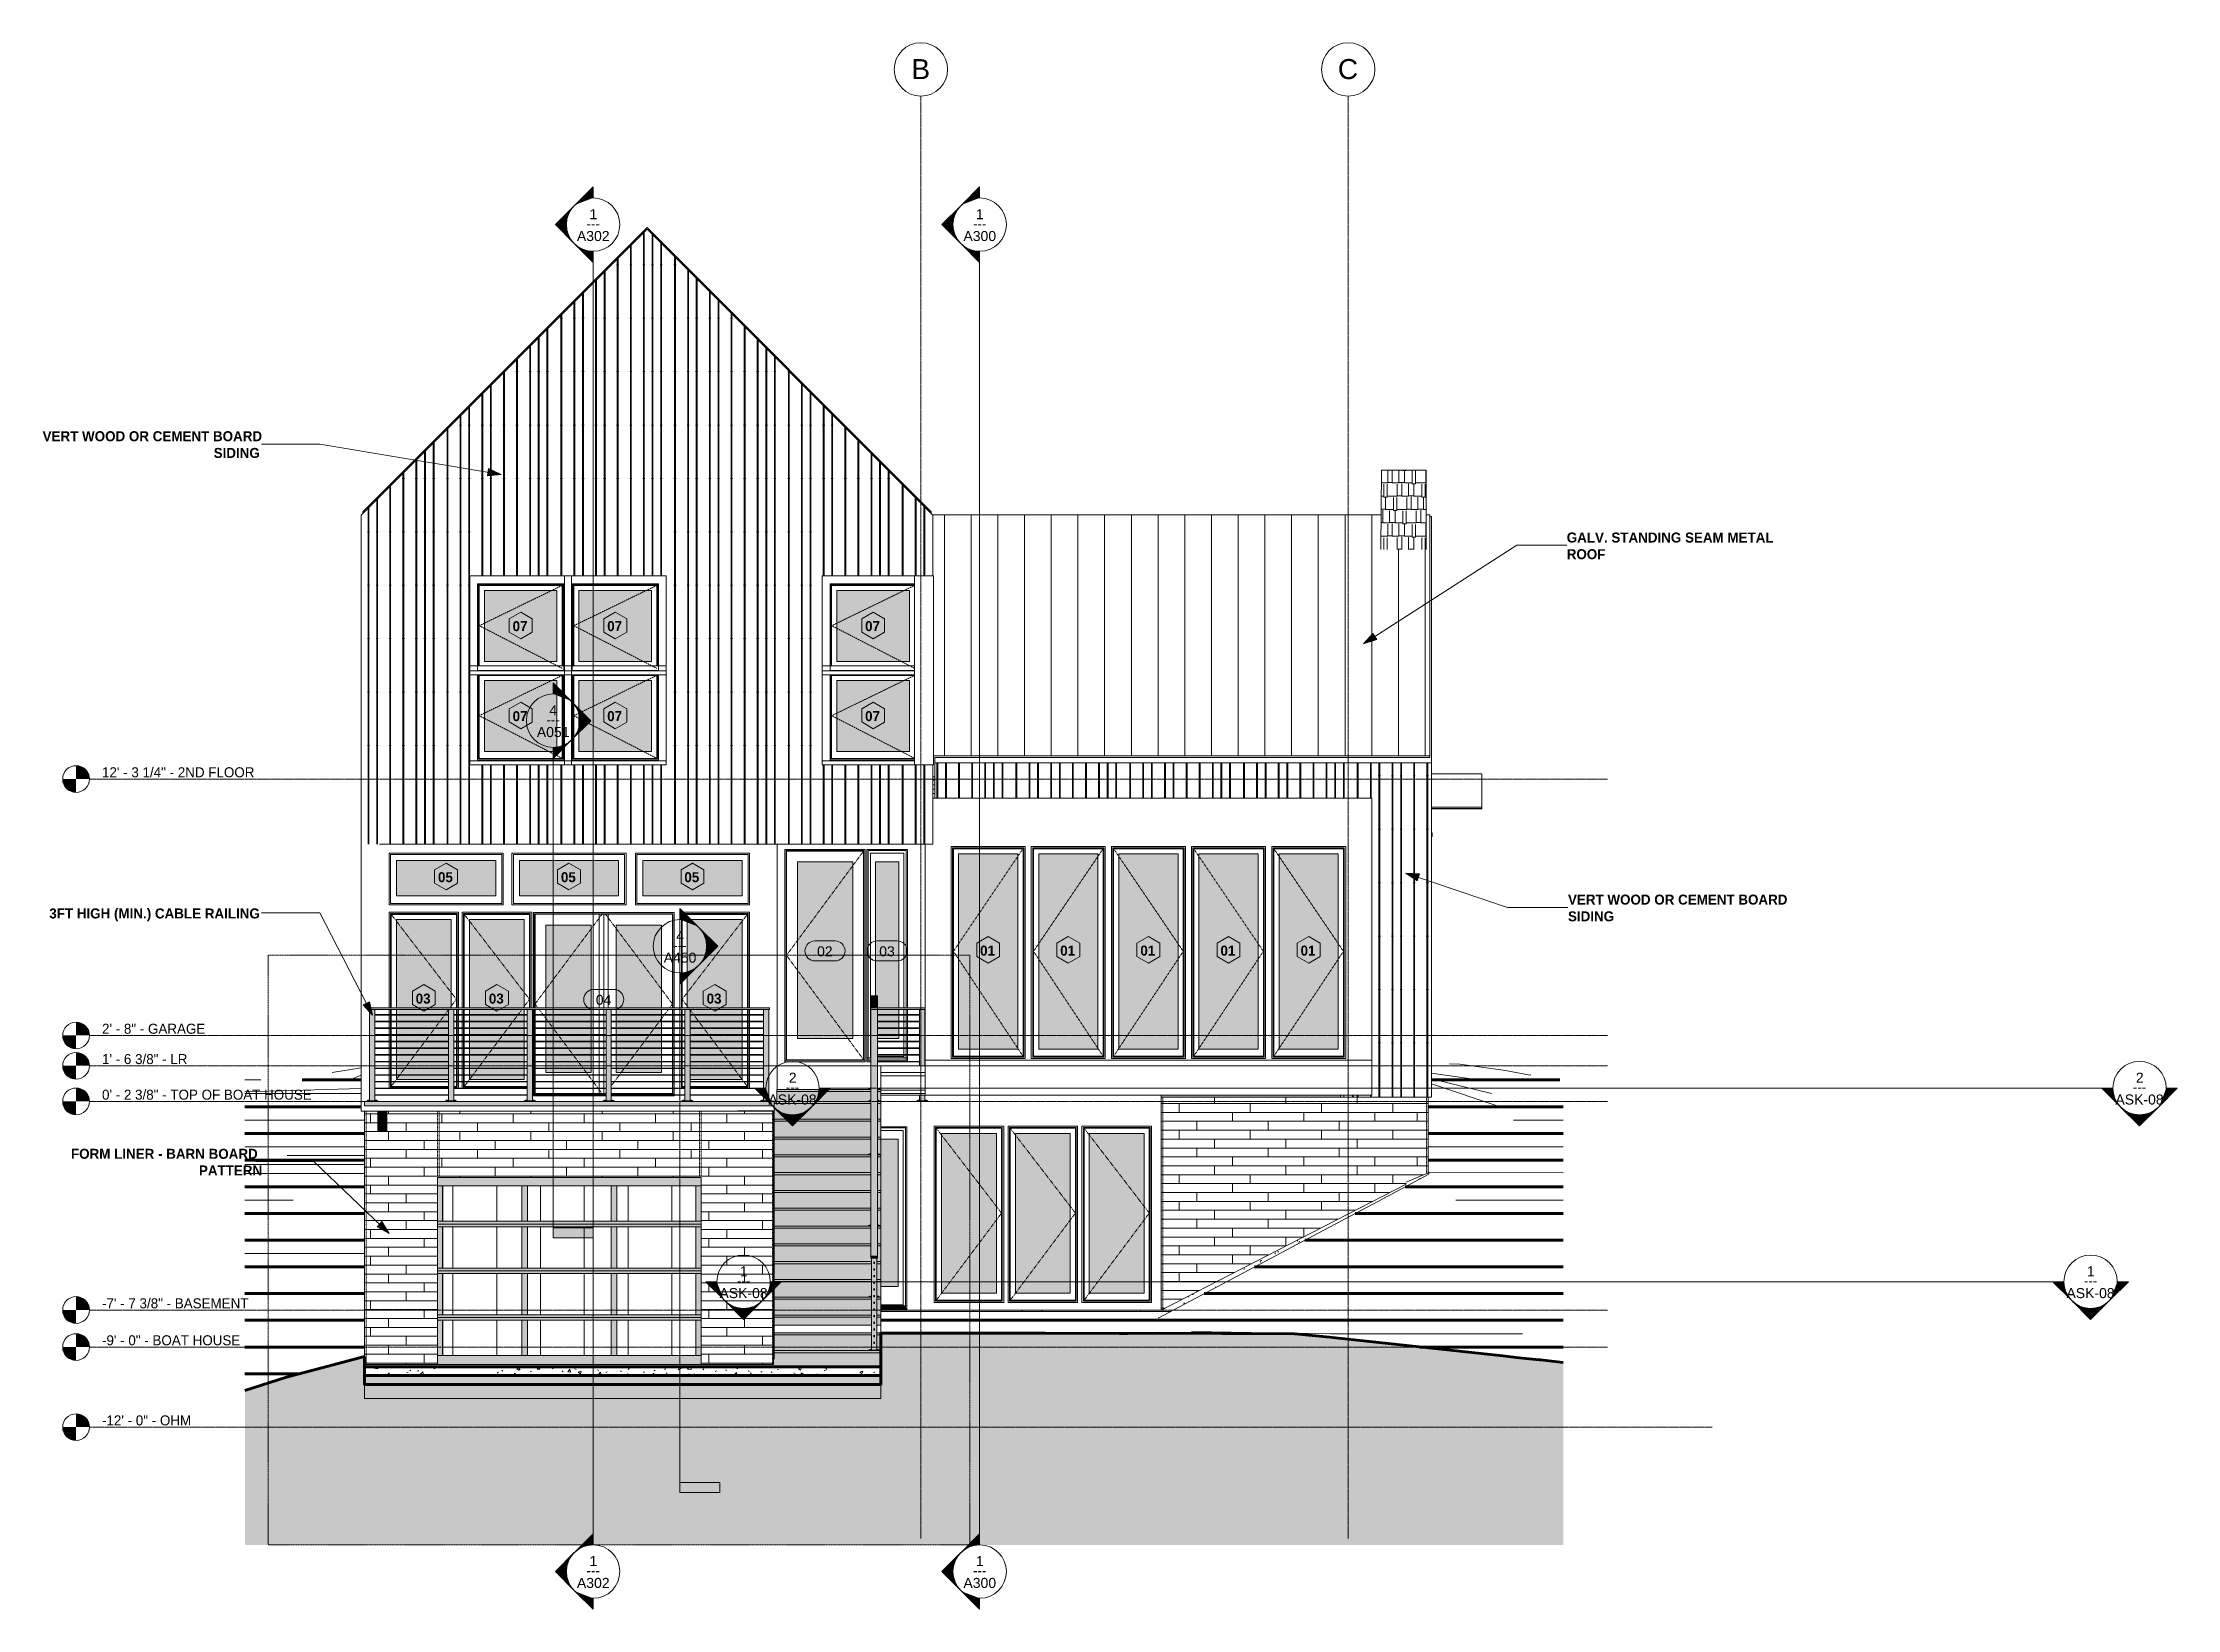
# Model space of a CAD drawing. Header units: inches. Extents: x -9021 to -6963, y -226 to 478.
# Drawn here: x -9021 to -8062, y -226 to 478 of the extents above; entities that cross this region are included whole.
import ezdxf

# ---------------------------------------------------------------- set-up
doc = ezdxf.new("R2010")
doc.units = ezdxf.units.IN
doc.header["$MEASUREMENT"] = 0
for name, pattern in [('Aligning Line 1_8_', [0.25, 0.125, -0.125]), ('Dash 1_16_', [0.125, 0.0625, -0.0625]), ('Grid Line 1_2_', [0.875, 0.5, -0.125, 0.125, -0.125])]:
    doc.linetypes.add(name, pattern=pattern)
for name, color, linetype, lineweight in [('A-CLNG', 13, 'Continuous', 18), ('A-DETL-1', 90, 'Dash 1_16_', 9), ('A-DOOR', 31, 'Continuous', 18), ('A-DOOR-1', 31, 'Continuous', 9), ('A-DOOR-2', 31, 'Dash 1_16_', 9), ('A-DOOR-FRAM', 31, 'Continuous', 9), ('A-DOOR-IDEN', 31, 'Continuous', 9), ('A-FLOR', 192, 'Continuous', 18), ('A-FLOR-1', 192, 'Continuous', 60), ('A-FLOR-HRAL', 11, 'Continuous', 9), ('A-FLOR-LEVL', 51, 'Continuous', 9), ('A-FLOR-LEVL-1', 51, 'Grid Line 1_2_', 9), ('A-FLOR-PATT-1', 8, 'Continuous', 9), ('A-GLAZ', 151, 'Continuous', 18), ('A-GLAZ-1', 151, 'Continuous', 9), ('A-GLAZ-2', 151, 'Dash 1_16_', 9), ('A-GLAZ-IDEN', 152, 'Continuous', 9), ('A-ROOF', 132, 'Continuous', 18), ('A-ROOF-PATT-1', 132, 'Continuous', 9), ('A-WALL', 113, 'Continuous', 18), ('A-WALL-PATT-1', 111, 'Continuous', 9), ('C-BLDG-PADS', 91, 'Continuous', 9), ('C-BLDG-PADS-1', 91, 'Continuous', 18), ('C-TOPO', 7, 'Continuous', 9), ('C-TOPO-1', 7, 'Continuous', 60), ('C-TOPO-MAJR', 7, 'Continuous', 80), ('G-ANNO-SYMB', 111, 'Aligning Line 1_8_', 9), ('G-ANNO-SYMB-1', 111, 'Continuous', 9), ('G-ANNO-TEXT', 231, 'Continuous', 9), ('I-WALL', 2, 'Continuous', 18), ('S-BEAM', 12, 'Continuous', 9), ('S-COLS', 52, 'Continuous', 9), ('S-FNDN', 32, 'Continuous', 18), ('S-FNDN-1', 32, 'Continuous', 60), ('S-GRID-1', 1, 'Grid Line 1_2_', 9), ('S-GRID-IDEN', 1, 'Continuous', 9), ('S-STRS', 31, 'Continuous', 9)]:
    doc.layers.add(name, color=color, linetype=linetype, lineweight=lineweight)
doc.styles.add('Arial', font='arial.ttf', dxfattribs={"height": 9})
doc.styles.add('Arial_1', font='arial.ttf', dxfattribs={"height": 4.5})
doc.styles.add('Century Gothic', font='ufonts.com_century-gothic.ttf', dxfattribs={"height": 4.5})
doc.styles.add('Century Gothic_B', font='GOTHICB.TTF', dxfattribs={"height": 4.5})
pattern_1 = [(0, (-8685.235, 0), (15.36, 3.84), [0.634, -10.886, 0.634, -10.886, -61.44]), (0, (-8685.235, 0), (15.36, 3.84), [-23.04, 0.634, -22.406, 0.634, -10.886, -26.88]), (0, (-8685.235, 0), (15.36, 3.84), [-57.6, 0.634, -7.046, 0.634, -18.566]), (120, (-8679.475, 1.92), (-11.00554, 11.38215), [0.634, -10.886, 0.634, -10.886, -61.44]), (120, (-8679.475, 1.92), (-11.00554, 11.38215), [-23.04, 0.634, -22.406, 0.634, -10.886, -26.88]), (120, (-8679.475, 1.92), (-11.00554, 11.38215), [-57.6, 0.634, -7.046, 0.634, -18.566]), (240, (-8677.555, 9.6), (-4.35446, -15.22215), [0.634, -10.886, 0.634, -10.886, -61.44]), (240, (-8677.555, 9.6), (-4.35446, -15.22215), [-23.04, 0.634, -22.406, 0.634, -10.886, -26.88]), (240, (-8677.555, 9.6), (-4.35446, -15.22215), [-57.6, 0.634, -7.046, 0.634, -18.566])]
pattern_2 = [(90, (-8624.88, -91.375), (-51.125, 3e-15), [24, 0, 0, 0]), (90, (-8619.38, -91.375), (-51.125, 3e-15), [24, 0, 0, 0]), (90, (-8619.007, -91.375), (-51.125, 3e-15), [24, 0, 0, 0]), (90, (-8615.507, -91.375), (-51.125, 3e-15), [24, 0, 0, 0]), (90, (-8615.13, -91.375), (-51.125, 3e-15), [24, 0, 0, 0]), (90, (-8609.63, -91.375), (-51.125, 3e-15), [24, 0, 0, 0]), (90, (-8609.257, -91.375), (-51.125, 3e-15), [24, 0, 0, 0]), (90, (-8597.88, -91.375), (-51.125, 3e-15), [24, 0, 0, 0]), (90, (-8597.507, -91.375), (-51.125, 3e-15), [24, 0, 0, 0]), (90, (-8594.007, -91.375), (-51.125, 3e-15), [24, 0, 0, 0]), (90, (-8593.63, -91.375), (-51.125, 3e-15), [24, 0, 0, 0]), (90, (-8590.13, -91.375), (-51.125, 3e-15), [24, 0, 0, 0]), (90, (-8589.757, -91.375), (-51.125, 3e-15), [24, 0, 0, 0]), (90, (-8583.88, -91.375), (-51.125, 3e-15), [24, 0, 0, 0]), (90, (-8583.507, -91.375), (-51.125, 3e-15), [24, 0, 0, 0]), (90, (-8578.007, -91.375), (-51.125, 3e-15), [24, 0, 0, 0]), (90, (-8577.63, -91.375), (-51.125, 3e-15), [24, 0, 0, 0]), (90, (-8574.13, -91.375), (-51.125, 3e-15), [24, 0, 0, 0]), (90, (-8603.757, -91.375), (-51.125, 3e-15), [24, 0, 0, 0]), (90, (-8603.38, -91.375), (-51.125, 3e-15), [24, 0, 0, 0])]
pattern_3 = [(90, (-8624.88, 114.3), (-51.125, 3e-15), [24, 0, 0, 0]), (90, (-8619.38, 114.3), (-51.125, 3e-15), [24, 0, 0, 0]), (90, (-8619.007, 114.3), (-51.125, 3e-15), [24, 0, 0, 0]), (90, (-8615.507, 114.3), (-51.125, 3e-15), [24, 0, 0, 0]), (90, (-8615.13, 114.3), (-51.125, 3e-15), [24, 0, 0, 0]), (90, (-8609.63, 114.3), (-51.125, 3e-15), [24, 0, 0, 0]), (90, (-8609.257, 114.3), (-51.125, 3e-15), [24, 0, 0, 0]), (90, (-8597.88, 114.3), (-51.125, 3e-15), [24, 0, 0, 0]), (90, (-8597.507, 114.3), (-51.125, 3e-15), [24, 0, 0, 0]), (90, (-8594.007, 114.3), (-51.125, 3e-15), [24, 0, 0, 0]), (90, (-8593.63, 114.3), (-51.125, 3e-15), [24, 0, 0, 0]), (90, (-8590.13, 114.3), (-51.125, 3e-15), [24, 0, 0, 0]), (90, (-8589.757, 114.3), (-51.125, 3e-15), [24, 0, 0, 0]), (90, (-8583.88, 114.3), (-51.125, 3e-15), [24, 0, 0, 0]), (90, (-8583.507, 114.3), (-51.125, 3e-15), [24, 0, 0, 0]), (90, (-8578.007, 114.3), (-51.125, 3e-15), [24, 0, 0, 0]), (90, (-8577.63, 114.3), (-51.125, 3e-15), [24, 0, 0, 0]), (90, (-8574.13, 114.3), (-51.125, 3e-15), [24, 0, 0, 0]), (90, (-8603.757, 114.3), (-51.125, 3e-15), [24, 0, 0, 0]), (90, (-8603.38, 114.3), (-51.125, 3e-15), [24, 0, 0, 0])]

msp = doc.modelspace()

# ---------------------------------------------------------------- texts
at = {"layer": 'A-DOOR-IDEN', "char_height": 4.5, "width": 8.484, "attachment_point": 1, "style": 'Arial_1'}
for s, insert in [('02', (-8673.23, 72.07)), ('03', (-8645.29, 72.07)), ('04', (-8772.65, 50.26))]:
    msp.add_mtext(s, dxfattribs=dict(at, insert=insert))
at = {"layer": 'A-FLOR-LEVL', "char_height": 4.5, "attachment_point": 1, "style": 'Century Gothic'}
for s, insert, width in [('12\' - 3 1/4" - 2ND FLOOR', (-8994.53, 152.53), 87.567), ('2\' - 8" - GARAGE', (-8994.53, 37.28), 59.388), ('1\' - 6 3/8" - LR', (-8994.53, 23.65), 48.3285), ('0\' - 2 3/8" - TOP OF BOAT HOUSE', (-8994.53, 7.65), 116.5035), ('-7\' - 7 3/8" - BASEMENT', (-8994.53, -86.1), 81.0525), ('-9\' - 0" - BOAT HOUSE', (-8994.53, -102.72), 75.9015), ('-12\' - 0" - OHM', (-8994.53, -138.72), 52.2675)]:
    msp.add_mtext(s, dxfattribs=dict(at, insert=insert, width=width))
at = {"layer": 'A-GLAZ-IDEN', "char_height": 4.5, "width": 8.787, "attachment_point": 1, "style": 'Century Gothic_B'}
for s, insert in [('07', (-8810.03, 218.21)), ('07', (-8767.53, 218.21)), ('07', (-8651.65, 218.21)), ('07', (-8810.03, 177.77)), ('07', (-8767.53, 177.77)), ('07', (-8651.65, 177.77)), ('05', (-8843.57, 105.39)), ('05', (-8788.33, 105.39)), ('05', (-8732.85, 105.39)), ('01', (-8599.96, 72.39)), ('01', (-8563.96, 72.39)), ('01', (-8527.96, 72.39)), ('01', (-8491.96, 72.39)), ('01', (-8455.96, 72.39)), ('03', (-8853.57, 50.83)), ('03', (-8820.71, 50.83)), ('03', (-8722.85, 50.83))]:
    msp.add_mtext(s, dxfattribs=dict(at, insert=insert))
at = {"layer": 'G-ANNO-SYMB-1', "char_height": 4.5, "attachment_point": 1}
for s, insert, width, style in [('1', (-8775.51, 403.33), 4.242, 'Arial_1'), ('1', (-8601.83, 403.33), 4.242, 'Arial_1'), ('A302', (-8781.13, 393.51), 17.877, 'Arial_1'), ('---', (-8776.83, 399.08), 7.7265, 'Century Gothic'), ('A300', (-8607.45, 393.51), 17.877, 'Arial_1'), ('---', (-8603.15, 399.08), 7.7265, 'Century Gothic'), ('---', (-8794.83, 176.17), 7.7265, 'Century Gothic'), ('4', (-8793.51, 180.42), 4.242, 'Arial_1'), ('A051', (-8799.13, 170.6), 17.877, 'Arial_1'), ('4', (-8736.51, 79.03), 4.242, 'Arial_1'), ('A450', (-8742.13, 69.21), 17.877, 'Arial_1'), ('---', (-8737.83, 74.77), 7.7265, 'Century Gothic'), ('2', (-8685.91, 15.3), 4.242, 'Arial_1'), ('2', (-8080.63, 15.3), 4.242, 'Arial_1'), ('ASK-08', (-8695.09, 5.48), 26.5125, 'Arial_1'), ('---', (-8687.23, 11.05), 7.7265, 'Century Gothic'), ('ASK-08', (-8089.82, 5.48), 26.5125, 'Arial_1'), ('---', (-8081.96, 11.05), 7.7265, 'Century Gothic'), ('1', (-8707.91, -71.7), 4.242, 'Arial_1'), ('1', (-8102.63, -71.7), 4.242, 'Arial_1'), ('ASK-08', (-8717.09, -81.52), 26.5125, 'Arial_1'), ('---', (-8709.23, -75.95), 7.7265, 'Century Gothic'), ('ASK-08', (-8111.82, -81.52), 26.5125, 'Arial_1'), ('---', (-8103.96, -75.95), 7.7265, 'Century Gothic'), ('---', (-8776.83, -206.2), 7.7265, 'Century Gothic'), ('1', (-8775.51, -201.94), 4.242, 'Arial_1'), ('---', (-8603.15, -206.2), 7.7265, 'Century Gothic'), ('1', (-8601.83, -201.94), 4.242, 'Arial_1'), ('A302', (-8781.13, -211.76), 17.877, 'Arial_1'), ('A300', (-8607.45, -211.76), 17.877, 'Arial_1')]:
    msp.add_mtext(s, dxfattribs=dict(at, insert=insert, width=width, style=style))
at = {"layer": 'G-ANNO-TEXT', "char_height": 4.5, "attachment_point": 1, "style": 'Century Gothic_B'}
for s, insert, width in [('VERT WOOD OR CEMENT BOARD', (-9021.22, 303.54), 119.2305), ('SIDING', (-8944.35, 296.04), 26.058), ('GALV. STANDING SEAM METAL', (-8336.36, 258.03), 112.413), ('ROOF', (-8336.36, 250.53), 21.21), ('3FT HIGH (MIN.) CABLE RAILING', (-9018.22, 89.09), 115.5945), ('VERT WOOD OR CEMENT BOARD', (-8335.8, 95.31), 119.2305), ('SIDING', (-8335.8, 87.81), 26.058), ('FORM LINER - BARN BOARD', (-9008.47, -18.92), 100.596), ('PATTERN', (-8950.97, -26.42), 30.906)]:
    msp.add_mtext(s, dxfattribs=dict(at, insert=insert, width=width))
at = {"layer": 'S-GRID-IDEN', "char_height": 9, "attachment_point": 1, "style": 'Arial'}
for s, insert, width in [('B', (-8630.82, 470.79), 10.1505), ('C', (-8439.2, 470.79), 11.0595)]:
    msp.add_mtext(s, dxfattribs=dict(at, insert=insert, width=width))

# ---------------------------------------------------------------- blocks, each defined once
blk = doc.blocks.new('Railing - 2_ x 1_2_ 2-1559248-BUILDING ELEVATION - NORTH _LAKE_')
at = {"layer": 'A-FLOR-HRAL'}
for points in [[(-8838.86, 2.62), (-8836.48, 2.62), (-8836.48, 43.62), (-8838.86, 43.62), (-8838.86, 3.21)], [(-8837.79, 2.37), (-8835.17, 2.37), (-8835.17, 2.62), (-8840.17, 2.62), (-8840.17, 2.37), (-8838.86, 2.37)], [(-8839.45, 2.62), (-8839.42, 2.62), (-8839.42, 2.87), (-8839.67, 2.87), (-8839.65, 2.62), (-8839.48, 2.62)], [(-8839.39, 2.62), (-8839.17, 2.62), (-8839.18, 2.87), (-8839.42, 2.87), (-8839.42, 2.62)], [(-8835.95, 2.62), (-8835.92, 2.62), (-8835.92, 2.87), (-8836.17, 2.87), (-8836.15, 2.62), (-8835.98, 2.62)], [(-8835.89, 2.62), (-8835.67, 2.62), (-8835.68, 2.87), (-8835.92, 2.87), (-8835.92, 2.62)]]:
    blk.add_hatch(color=256, dxfattribs=at).paths.add_polyline_path(points, flags=0)
for p, q in [((-8838.86, 2.62), (-8838.86, 43.62)), ((-8836.48, 2.62), (-8836.48, 43.62)), ((-8835.17, 2.62), (-8840.17, 2.62)), ((-8840.17, 2.37), (-8840.17, 2.62)), ((-8839.67, 2.62), (-8839.67, 2.87)), ((-8839.42, 2.87), (-8839.67, 2.87)), ((-8839.17, 2.87), (-8839.42, 2.87)), ((-8839.17, 2.87), (-8839.17, 2.62)), ((-8836.17, 2.62), (-8836.17, 2.87)), ((-8835.92, 2.87), (-8836.17, 2.87)), ((-8835.67, 2.87), (-8835.92, 2.87)), ((-8835.67, 2.87), (-8835.67, 2.62)), ((-8835.17, 2.37), (-8835.17, 2.62))]:
    blk.add_line(p, q, dxfattribs=at)
blk = doc.blocks.new('Railing - 2_ x 1_2_ 2-V1-BUILDING ELEVATION - NORTH _LAKE_')
at = {"layer": 'A-FLOR-HRAL'}
for points in [[(-8694.88, 2.62), (-8694.88, 43.62), (-8697.26, 43.62), (-8697.26, 2.62), (-8695.47, 2.62)], [(-8694.31, 2.37), (-8693.57, 2.37), (-8693.57, 2.62), (-8698.57, 2.62), (-8698.57, 2.37), (-8694.88, 2.37)], [(-8697.78, 2.62), (-8697.57, 2.62), (-8697.58, 2.87), (-8698.07, 2.87), (-8698.05, 2.62), (-8697.79, 2.62)], [(-8694.29, 2.62), (-8694.07, 2.62), (-8694.08, 2.87), (-8694.57, 2.87), (-8694.55, 2.62), (-8694.31, 2.62)]]:
    blk.add_hatch(color=256, dxfattribs=at).paths.add_polyline_path(points, flags=0)
for p, q in [((-8697.26, 2.62), (-8697.26, 43.62)), ((-8694.88, 2.62), (-8694.88, 43.62)), ((-8693.57, 2.62), (-8698.57, 2.62)), ((-8698.57, 2.37), (-8698.57, 2.62)), ((-8698.07, 2.62), (-8698.07, 2.87)), ((-8697.57, 2.87), (-8698.07, 2.87)), ((-8697.57, 2.87), (-8697.57, 2.62)), ((-8694.57, 2.62), (-8694.57, 2.87)), ((-8694.07, 2.87), (-8694.57, 2.87)), ((-8694.07, 2.87), (-8694.07, 2.62)), ((-8693.57, 2.37), (-8693.57, 2.62))]:
    blk.add_line(p, q, dxfattribs=at)
blk = doc.blocks.new('Railing - Railing-1114347-BUILDING ELEVATION - NORTH _LAKE_')
at = {"layer": 'A-FLOR-HRAL'}
blk.add_hatch(color=256, dxfattribs=at).paths.add_polyline_path([(-8768.32, 43.62), (-8694.57, 43.62), (-8694.57, 44.38), (-8874.57, 44.38), (-8874.57, 43.62), (-8769.82, 43.62)], flags=0)
h = blk.add_hatch(color=256, dxfattribs=at)
h.paths.add_polyline_path([(-8833.16, 41.28), (-8803.46, 41.3), (-8803.46, 41.38), (-8836.48, 41.36), (-8836.48, 41.28), (-8833.37, 41.28)], flags=0)
h.paths.add_polyline_path([(-8697.26, 41.28), (-8697.26, 41.38), (-8730.28, 41.36), (-8730.28, 41.28), (-8698.94, 41.28)], flags=0)
h.paths.add_polyline_path([(-8801.08, 41.28), (-8768.06, 41.29), (-8768.06, 41.38), (-8801.08, 41.36), (-8801.08, 41.3)], flags=0)
h.paths.add_polyline_path([(-8871.88, 41.28), (-8838.86, 41.3), (-8838.86, 41.38), (-8871.88, 41.36), (-8871.88, 41.31)], flags=0)
h.paths.add_polyline_path([(-8732.66, 41.28), (-8732.66, 41.38), (-8765.68, 41.35), (-8765.68, 41.28), (-8732.82, 41.28)], flags=0)
h = blk.add_hatch(color=256, dxfattribs=at)
h.paths.add_polyline_path([(-8791.5, 41.19), (-8768.06, 41.21), (-8768.06, 41.28), (-8801.08, 41.27), (-8801.08, 41.19), (-8795.07, 41.19)], flags=0)
h.paths.add_polyline_path([(-8870.18, 41.19), (-8838.86, 41.2), (-8838.86, 41.28), (-8871.88, 41.28), (-8871.88, 41.19)], flags=0)
h.paths.add_polyline_path([(-8698.94, 41.19), (-8697.26, 41.2), (-8697.26, 41.28), (-8730.28, 41.28), (-8730.28, 41.19), (-8703.58, 41.19)], flags=0)
h.paths.add_polyline_path([(-8835.16, 41.19), (-8803.46, 41.21), (-8803.46, 41.28), (-8836.48, 41.26), (-8836.48, 41.19), (-8835.29, 41.19)], flags=0)
h.paths.add_polyline_path([(-8732.66, 41.19), (-8732.66, 41.28), (-8765.68, 41.27), (-8765.68, 41.19), (-8732.82, 41.19)], flags=0)
h = blk.add_hatch(color=256, dxfattribs=at)
h.paths.add_polyline_path([(-8835.21, 38.28), (-8803.46, 38.3), (-8803.46, 38.38), (-8836.48, 38.36), (-8836.48, 38.28), (-8835.29, 38.28)], flags=0)
h.paths.add_polyline_path([(-8697.26, 38.28), (-8697.26, 38.38), (-8730.28, 38.36), (-8730.28, 38.28), (-8698.94, 38.28)], flags=0)
h.paths.add_polyline_path([(-8801.08, 38.28), (-8768.06, 38.29), (-8768.06, 38.38), (-8801.08, 38.36), (-8801.08, 38.3)], flags=0)
h.paths.add_polyline_path([(-8871.88, 38.28), (-8838.86, 38.3), (-8838.86, 38.38), (-8871.88, 38.36), (-8871.88, 38.31)], flags=0)
h.paths.add_polyline_path([(-8732.66, 38.28), (-8732.66, 38.38), (-8765.68, 38.35), (-8765.68, 38.28), (-8732.82, 38.28)], flags=0)
h = blk.add_hatch(color=256, dxfattribs=at)
h.paths.add_polyline_path([(-8791.5, 38.19), (-8768.06, 38.21), (-8768.06, 38.28), (-8801.08, 38.27), (-8801.08, 38.19), (-8793.82, 38.19)], flags=0)
h.paths.add_polyline_path([(-8870.18, 38.19), (-8838.86, 38.2), (-8838.86, 38.28), (-8871.88, 38.28), (-8871.88, 38.19)], flags=0)
h.paths.add_polyline_path([(-8698.94, 38.19), (-8697.26, 38.2), (-8697.26, 38.28), (-8730.28, 38.28), (-8730.28, 38.19), (-8703.57, 38.19)], flags=0)
h.paths.add_polyline_path([(-8835.22, 38.19), (-8803.46, 38.21), (-8803.46, 38.28), (-8836.48, 38.26), (-8836.48, 38.19), (-8835.29, 38.19)], flags=0)
h.paths.add_polyline_path([(-8732.66, 38.19), (-8732.66, 38.28), (-8765.68, 38.27), (-8765.68, 38.19), (-8732.82, 38.19)], flags=0)
h = blk.add_hatch(color=256, dxfattribs=at)
h.paths.add_polyline_path([(-8810.02, 35.28), (-8803.46, 35.3), (-8803.46, 35.38), (-8836.48, 35.36), (-8836.48, 35.28), (-8814.65, 35.28)], flags=0)
h.paths.add_polyline_path([(-8697.26, 35.28), (-8697.26, 35.38), (-8730.28, 35.36), (-8730.28, 35.28), (-8698.94, 35.28)], flags=0)
h.paths.add_polyline_path([(-8801.08, 35.28), (-8768.06, 35.29), (-8768.06, 35.38), (-8801.08, 35.36), (-8801.08, 35.3)], flags=0)
h.paths.add_polyline_path([(-8871.88, 35.28), (-8838.86, 35.3), (-8838.86, 35.38), (-8871.88, 35.36), (-8871.88, 35.31)], flags=0)
h.paths.add_polyline_path([(-8732.66, 35.28), (-8732.66, 35.38), (-8765.68, 35.35), (-8765.68, 35.28), (-8732.82, 35.28)], flags=0)
h = blk.add_hatch(color=256, dxfattribs=at)
h.paths.add_polyline_path([(-8791.5, 35.19), (-8768.06, 35.21), (-8768.06, 35.28), (-8801.08, 35.27), (-8801.08, 35.19), (-8795.07, 35.19)], flags=0)
h.paths.add_polyline_path([(-8870.18, 35.19), (-8838.86, 35.2), (-8838.86, 35.28), (-8871.88, 35.28), (-8871.88, 35.19)], flags=0)
h.paths.add_polyline_path([(-8698.94, 35.19), (-8697.26, 35.2), (-8697.26, 35.28), (-8730.28, 35.28), (-8730.28, 35.19), (-8703.57, 35.19)], flags=0)
h.paths.add_polyline_path([(-8835.27, 35.19), (-8803.46, 35.21), (-8803.46, 35.28), (-8836.48, 35.26), (-8836.48, 35.19), (-8835.29, 35.19)], flags=0)
h.paths.add_polyline_path([(-8732.66, 35.19), (-8732.66, 35.28), (-8765.68, 35.27), (-8765.68, 35.19), (-8732.82, 35.19)], flags=0)
h = blk.add_hatch(color=256, dxfattribs=at)
h.paths.add_polyline_path([(-8810.02, 32.28), (-8803.46, 32.3), (-8803.46, 32.38), (-8836.48, 32.36), (-8836.48, 32.28), (-8814.65, 32.28)], flags=0)
h.paths.add_polyline_path([(-8697.26, 32.28), (-8697.26, 32.38), (-8730.28, 32.36), (-8730.28, 32.28), (-8698.94, 32.28)], flags=0)
h.paths.add_polyline_path([(-8801.08, 32.28), (-8768.06, 32.29), (-8768.06, 32.38), (-8801.08, 32.36), (-8801.08, 32.3)], flags=0)
h.paths.add_polyline_path([(-8871.88, 32.28), (-8838.86, 32.3), (-8838.86, 32.38), (-8871.88, 32.36), (-8871.88, 32.31)], flags=0)
h.paths.add_polyline_path([(-8732.66, 32.28), (-8732.66, 32.38), (-8765.68, 32.35), (-8765.68, 32.28), (-8732.82, 32.28)], flags=0)
h = blk.add_hatch(color=256, dxfattribs=at)
h.paths.add_polyline_path([(-8791.5, 32.19), (-8768.06, 32.21), (-8768.06, 32.28), (-8801.08, 32.27), (-8801.08, 32.19), (-8795.07, 32.19)], flags=0)
h.paths.add_polyline_path([(-8870.18, 32.19), (-8838.86, 32.2), (-8838.86, 32.28), (-8871.88, 32.28), (-8871.88, 32.19)], flags=0)
h.paths.add_polyline_path([(-8698.94, 32.19), (-8697.26, 32.2), (-8697.26, 32.28), (-8730.28, 32.28), (-8730.28, 32.19), (-8703.57, 32.19)], flags=0)
h.paths.add_polyline_path([(-8836.48, 32.19), (-8803.46, 32.21), (-8803.46, 32.28), (-8836.48, 32.26), (-8836.48, 32.19)], flags=0)
h.paths.add_polyline_path([(-8732.66, 32.19), (-8732.66, 32.28), (-8765.68, 32.27), (-8765.68, 32.19), (-8732.82, 32.19)], flags=0)
h = blk.add_hatch(color=256, dxfattribs=at)
h.paths.add_polyline_path([(-8791.5, 29.28), (-8768.06, 29.29), (-8768.06, 29.38), (-8801.08, 29.36), (-8801.08, 29.28), (-8793.82, 29.28)], flags=0)
h.paths.add_polyline_path([(-8697.26, 29.28), (-8697.26, 29.38), (-8730.28, 29.36), (-8730.28, 29.28), (-8698.94, 29.28)], flags=0)
h.paths.add_polyline_path([(-8871.88, 29.28), (-8838.86, 29.3), (-8838.86, 29.38), (-8871.88, 29.36), (-8871.88, 29.31)], flags=0)
h.paths.add_polyline_path([(-8836.48, 29.28), (-8803.46, 29.3), (-8803.46, 29.38), (-8836.48, 29.36), (-8836.48, 29.3)], flags=0)
h.paths.add_polyline_path([(-8732.66, 29.28), (-8732.66, 29.38), (-8765.68, 29.35), (-8765.68, 29.28), (-8732.82, 29.28)], flags=0)
h = blk.add_hatch(color=256, dxfattribs=at)
h.paths.add_polyline_path([(-8871.88, 29.19), (-8838.86, 29.2), (-8838.86, 29.28), (-8871.88, 29.28), (-8871.88, 29.19)], flags=0)
h.paths.add_polyline_path([(-8698.94, 29.19), (-8697.26, 29.2), (-8697.26, 29.28), (-8730.28, 29.28), (-8730.28, 29.19), (-8703.57, 29.19)], flags=0)
h.paths.add_polyline_path([(-8836.48, 29.19), (-8803.46, 29.21), (-8803.46, 29.28), (-8836.48, 29.26), (-8836.48, 29.19)], flags=0)
h.paths.add_polyline_path([(-8801.08, 29.19), (-8768.06, 29.21), (-8768.06, 29.28), (-8801.08, 29.27), (-8801.08, 29.19)], flags=0)
h.paths.add_polyline_path([(-8732.66, 29.19), (-8732.66, 29.28), (-8765.68, 29.27), (-8765.68, 29.19), (-8732.82, 29.19)], flags=0)
h = blk.add_hatch(color=256, dxfattribs=at)
h.paths.add_polyline_path([(-8791.5, 26.28), (-8768.06, 26.29), (-8768.06, 26.38), (-8801.08, 26.36), (-8801.08, 26.28), (-8795.07, 26.28)], flags=0)
h.paths.add_polyline_path([(-8697.26, 26.28), (-8697.26, 26.38), (-8730.28, 26.36), (-8730.28, 26.28), (-8698.94, 26.28)], flags=0)
h.paths.add_polyline_path([(-8871.88, 26.28), (-8838.86, 26.3), (-8838.86, 26.38), (-8871.88, 26.36), (-8871.88, 26.31)], flags=0)
h.paths.add_polyline_path([(-8836.48, 26.28), (-8803.46, 26.3), (-8803.46, 26.38), (-8836.48, 26.36), (-8836.48, 26.3)], flags=0)
h.paths.add_polyline_path([(-8732.66, 26.28), (-8732.66, 26.38), (-8765.68, 26.35), (-8765.68, 26.28), (-8732.82, 26.28)], flags=0)
h = blk.add_hatch(color=256, dxfattribs=at)
h.paths.add_polyline_path([(-8871.88, 26.19), (-8838.86, 26.2), (-8838.86, 26.28), (-8871.88, 26.28), (-8871.88, 26.19)], flags=0)
h.paths.add_polyline_path([(-8698.94, 26.19), (-8697.26, 26.2), (-8697.26, 26.28), (-8730.28, 26.28), (-8730.28, 26.19), (-8703.58, 26.19)], flags=0)
h.paths.add_polyline_path([(-8836.48, 26.19), (-8803.46, 26.21), (-8803.46, 26.28), (-8836.48, 26.26), (-8836.48, 26.19)], flags=0)
h.paths.add_polyline_path([(-8801.08, 26.19), (-8768.06, 26.21), (-8768.06, 26.28), (-8801.08, 26.27), (-8801.08, 26.19)], flags=0)
h.paths.add_polyline_path([(-8732.66, 26.19), (-8732.66, 26.28), (-8765.68, 26.27), (-8765.68, 26.19), (-8732.82, 26.19)], flags=0)
h = blk.add_hatch(color=256, dxfattribs=at)
h.paths.add_polyline_path([(-8791.5, 23.28), (-8768.06, 23.29), (-8768.06, 23.38), (-8801.08, 23.36), (-8801.08, 23.28), (-8795.07, 23.28)], flags=0)
h.paths.add_polyline_path([(-8697.26, 23.28), (-8697.26, 23.38), (-8730.28, 23.36), (-8730.28, 23.28), (-8698.94, 23.28)], flags=0)
h.paths.add_polyline_path([(-8871.88, 23.28), (-8838.86, 23.3), (-8838.86, 23.38), (-8871.88, 23.36), (-8871.88, 23.31)], flags=0)
h.paths.add_polyline_path([(-8836.48, 23.28), (-8803.46, 23.3), (-8803.46, 23.38), (-8836.48, 23.36), (-8836.48, 23.3)], flags=0)
h.paths.add_polyline_path([(-8732.66, 23.28), (-8732.66, 23.38), (-8765.68, 23.35), (-8765.68, 23.28), (-8732.82, 23.28)], flags=0)
h = blk.add_hatch(color=256, dxfattribs=at)
h.paths.add_polyline_path([(-8871.88, 23.19), (-8838.86, 23.2), (-8838.86, 23.28), (-8871.88, 23.28), (-8871.88, 23.19)], flags=0)
h.paths.add_polyline_path([(-8698.94, 23.19), (-8697.26, 23.2), (-8697.26, 23.28), (-8730.28, 23.28), (-8730.28, 23.19), (-8703.57, 23.19)], flags=0)
h.paths.add_polyline_path([(-8836.48, 23.19), (-8803.46, 23.21), (-8803.46, 23.28), (-8836.48, 23.26), (-8836.48, 23.19)], flags=0)
h.paths.add_polyline_path([(-8801.08, 23.19), (-8768.06, 23.21), (-8768.06, 23.28), (-8801.08, 23.27), (-8801.08, 23.19)], flags=0)
h.paths.add_polyline_path([(-8732.66, 23.19), (-8732.66, 23.28), (-8765.68, 23.27), (-8765.68, 23.19), (-8732.82, 23.19)], flags=0)
h = blk.add_hatch(color=256, dxfattribs=at)
h.paths.add_polyline_path([(-8791.5, 20.28), (-8768.06, 20.29), (-8768.06, 20.38), (-8801.08, 20.36), (-8801.08, 20.28), (-8793.82, 20.28)], flags=0)
h.paths.add_polyline_path([(-8697.26, 20.28), (-8697.26, 20.38), (-8730.28, 20.36), (-8730.28, 20.28), (-8698.94, 20.28)], flags=0)
h.paths.add_polyline_path([(-8871.88, 20.28), (-8838.86, 20.3), (-8838.86, 20.38), (-8871.88, 20.36), (-8871.88, 20.31)], flags=0)
h.paths.add_polyline_path([(-8836.48, 20.28), (-8803.46, 20.3), (-8803.46, 20.38), (-8836.48, 20.36), (-8836.48, 20.3)], flags=0)
h.paths.add_polyline_path([(-8732.66, 20.28), (-8732.66, 20.38), (-8765.68, 20.35), (-8765.68, 20.28), (-8732.82, 20.28)], flags=0)
h = blk.add_hatch(color=256, dxfattribs=at)
h.paths.add_polyline_path([(-8871.88, 20.19), (-8838.86, 20.2), (-8838.86, 20.28), (-8871.88, 20.28), (-8871.88, 20.19)], flags=0)
h.paths.add_polyline_path([(-8698.94, 20.19), (-8697.26, 20.2), (-8697.26, 20.28), (-8730.28, 20.28), (-8730.28, 20.19), (-8703.57, 20.19)], flags=0)
h.paths.add_polyline_path([(-8836.48, 20.19), (-8803.46, 20.21), (-8803.46, 20.28), (-8836.48, 20.26), (-8836.48, 20.19)], flags=0)
h.paths.add_polyline_path([(-8801.08, 20.19), (-8768.06, 20.21), (-8768.06, 20.28), (-8801.08, 20.27), (-8801.08, 20.19)], flags=0)
h.paths.add_polyline_path([(-8732.66, 20.19), (-8732.66, 20.28), (-8765.68, 20.27), (-8765.68, 20.19), (-8732.82, 20.19)], flags=0)
h = blk.add_hatch(color=256, dxfattribs=at)
h.paths.add_polyline_path([(-8794.09, 17.28), (-8768.06, 17.29), (-8768.06, 17.38), (-8801.08, 17.36), (-8801.08, 17.28), (-8795.07, 17.28)], flags=0)
h.paths.add_polyline_path([(-8697.26, 17.28), (-8697.26, 17.38), (-8730.28, 17.36), (-8730.28, 17.28), (-8698.94, 17.28)], flags=0)
h.paths.add_polyline_path([(-8871.88, 17.28), (-8838.86, 17.3), (-8838.86, 17.38), (-8871.88, 17.36), (-8871.88, 17.31)], flags=0)
h.paths.add_polyline_path([(-8836.48, 17.28), (-8803.46, 17.3), (-8803.46, 17.38), (-8836.48, 17.36), (-8836.48, 17.3)], flags=0)
h.paths.add_polyline_path([(-8732.66, 17.28), (-8732.66, 17.38), (-8765.68, 17.35), (-8765.68, 17.28), (-8732.82, 17.28)], flags=0)
h = blk.add_hatch(color=256, dxfattribs=at)
h.paths.add_polyline_path([(-8871.88, 17.19), (-8838.86, 17.2), (-8838.86, 17.28), (-8871.88, 17.28), (-8871.88, 17.19)], flags=0)
h.paths.add_polyline_path([(-8698.94, 17.19), (-8697.26, 17.2), (-8697.26, 17.28), (-8730.28, 17.28), (-8730.28, 17.19), (-8703.58, 17.19)], flags=0)
h.paths.add_polyline_path([(-8836.48, 17.19), (-8803.46, 17.21), (-8803.46, 17.28), (-8836.48, 17.26), (-8836.48, 17.19)], flags=0)
h.paths.add_polyline_path([(-8801.08, 17.19), (-8768.06, 17.21), (-8768.06, 17.28), (-8801.08, 17.27), (-8801.08, 17.19)], flags=0)
h.paths.add_polyline_path([(-8732.66, 17.19), (-8732.66, 17.28), (-8765.68, 17.27), (-8765.68, 17.19), (-8732.82, 17.19)], flags=0)
h = blk.add_hatch(color=256, dxfattribs=at)
h.paths.add_polyline_path([(-8791.5, 14.28), (-8768.06, 14.29), (-8768.06, 14.38), (-8801.08, 14.36), (-8801.08, 14.28), (-8792.16, 14.28)], flags=0)
h.paths.add_polyline_path([(-8697.26, 14.28), (-8697.26, 14.38), (-8730.28, 14.36), (-8730.28, 14.28), (-8698.94, 14.28)], flags=0)
h.paths.add_polyline_path([(-8871.88, 14.28), (-8838.86, 14.3), (-8838.86, 14.38), (-8871.88, 14.36), (-8871.88, 14.31)], flags=0)
h.paths.add_polyline_path([(-8836.48, 14.28), (-8803.46, 14.3), (-8803.46, 14.38), (-8836.48, 14.36), (-8836.48, 14.3)], flags=0)
h.paths.add_polyline_path([(-8732.66, 14.28), (-8732.66, 14.38), (-8765.68, 14.35), (-8765.68, 14.28), (-8732.82, 14.28)], flags=0)
h = blk.add_hatch(color=256, dxfattribs=at)
h.paths.add_polyline_path([(-8871.88, 14.19), (-8838.86, 14.2), (-8838.86, 14.28), (-8871.88, 14.28), (-8871.88, 14.19)], flags=0)
h.paths.add_polyline_path([(-8698.94, 14.19), (-8697.26, 14.2), (-8697.26, 14.28), (-8730.28, 14.28), (-8730.28, 14.19), (-8703.57, 14.19)], flags=0)
h.paths.add_polyline_path([(-8836.48, 14.19), (-8803.46, 14.21), (-8803.46, 14.28), (-8836.48, 14.26), (-8836.48, 14.19)], flags=0)
h.paths.add_polyline_path([(-8801.08, 14.19), (-8768.06, 14.21), (-8768.06, 14.28), (-8801.08, 14.27), (-8801.08, 14.19)], flags=0)
h.paths.add_polyline_path([(-8732.66, 14.19), (-8732.66, 14.28), (-8765.68, 14.27), (-8765.68, 14.19), (-8732.82, 14.19)], flags=0)
h = blk.add_hatch(color=256, dxfattribs=at)
h.paths.add_polyline_path([(-8784.19, 11.28), (-8768.06, 11.29), (-8768.06, 11.38), (-8801.08, 11.36), (-8801.08, 11.28), (-8786.88, 11.28)], flags=0)
h.paths.add_polyline_path([(-8697.26, 11.28), (-8697.26, 11.38), (-8730.28, 11.36), (-8730.28, 11.28), (-8698.94, 11.28)], flags=0)
h.paths.add_polyline_path([(-8871.88, 11.28), (-8838.86, 11.3), (-8838.86, 11.38), (-8871.88, 11.36), (-8871.88, 11.31)], flags=0)
h.paths.add_polyline_path([(-8836.48, 11.28), (-8803.46, 11.3), (-8803.46, 11.38), (-8836.48, 11.36), (-8836.48, 11.3)], flags=0)
h.paths.add_polyline_path([(-8732.66, 11.28), (-8732.66, 11.38), (-8765.68, 11.35), (-8765.68, 11.28), (-8732.82, 11.28)], flags=0)
h = blk.add_hatch(color=256, dxfattribs=at)
h.paths.add_polyline_path([(-8871.88, 11.19), (-8838.86, 11.2), (-8838.86, 11.28), (-8871.88, 11.28), (-8871.88, 11.19)], flags=0)
h.paths.add_polyline_path([(-8768.06, 11.19), (-8768.06, 11.28), (-8801.08, 11.27), (-8801.08, 11.19), (-8768.32, 11.19)], flags=0)
h.paths.add_polyline_path([(-8698.94, 11.19), (-8697.26, 11.2), (-8697.26, 11.28), (-8730.28, 11.26), (-8730.28, 11.19), (-8703.57, 11.19)], flags=0)
h.paths.add_polyline_path([(-8765.59, 11.19), (-8732.66, 11.2), (-8732.66, 11.28), (-8765.68, 11.27), (-8765.68, 11.19)], flags=0)
h.paths.add_polyline_path([(-8836.48, 11.19), (-8803.46, 11.21), (-8803.46, 11.28), (-8836.48, 11.28), (-8836.48, 11.19)], flags=0)
h = blk.add_hatch(color=256, dxfattribs=at)
h.paths.add_polyline_path([(-8799.94, 8.28), (-8768.06, 8.29), (-8768.06, 8.38), (-8801.08, 8.36), (-8801.08, 8.28), (-8800.09, 8.28)], flags=0)
h.paths.add_polyline_path([(-8697.26, 8.28), (-8697.26, 8.38), (-8730.28, 8.36), (-8730.28, 8.28), (-8698.94, 8.28)], flags=0)
h.paths.add_polyline_path([(-8871.88, 8.28), (-8838.86, 8.3), (-8838.86, 8.38), (-8871.88, 8.36), (-8871.88, 8.31)], flags=0)
h.paths.add_polyline_path([(-8836.48, 8.28), (-8803.46, 8.3), (-8803.46, 8.38), (-8836.48, 8.36), (-8836.48, 8.3)], flags=0)
h.paths.add_polyline_path([(-8732.66, 8.28), (-8732.66, 8.38), (-8765.68, 8.35), (-8765.68, 8.28), (-8732.82, 8.28)], flags=0)
h = blk.add_hatch(color=256, dxfattribs=at)
h.paths.add_polyline_path([(-8871.88, 8.19), (-8838.86, 8.2), (-8838.86, 8.28), (-8871.88, 8.28), (-8871.88, 8.19)], flags=0)
h.paths.add_polyline_path([(-8698.94, 8.19), (-8697.26, 8.2), (-8697.26, 8.28), (-8730.28, 8.26), (-8730.28, 8.19), (-8703.57, 8.19)], flags=0)
h.paths.add_polyline_path([(-8836.48, 8.19), (-8803.46, 8.21), (-8803.46, 8.28), (-8836.48, 8.27), (-8836.48, 8.19)], flags=0)
h.paths.add_polyline_path([(-8801.08, 8.19), (-8768.06, 8.21), (-8768.06, 8.28), (-8801.08, 8.27), (-8801.08, 8.19)], flags=0)
h.paths.add_polyline_path([(-8732.66, 8.19), (-8732.66, 8.28), (-8765.68, 8.27), (-8765.68, 8.19), (-8732.82, 8.19)], flags=0)
h = blk.add_hatch(color=256, dxfattribs=at)
h.paths.add_polyline_path([(-8765.68, 5.28), (-8732.66, 5.29), (-8732.66, 5.38), (-8765.68, 5.35), (-8765.68, 5.29)], flags=0)
h.paths.add_polyline_path([(-8697.26, 5.28), (-8697.26, 5.38), (-8730.28, 5.36), (-8730.28, 5.28), (-8698.94, 5.28)], flags=0)
h.paths.add_polyline_path([(-8828.53, 5.28), (-8803.46, 5.3), (-8803.46, 5.38), (-8836.48, 5.36), (-8836.48, 5.28), (-8833.16, 5.28)], flags=0)
h.paths.add_polyline_path([(-8801.08, 5.28), (-8768.06, 5.29), (-8768.06, 5.38), (-8801.08, 5.36), (-8801.08, 5.3)], flags=0)
h.paths.add_polyline_path([(-8838.86, 5.28), (-8838.86, 5.38), (-8871.88, 5.36), (-8871.88, 5.28), (-8842.42, 5.28)], flags=0)
h = blk.add_hatch(color=256, dxfattribs=at)
h.paths.add_polyline_path([(-8782.25, 5.19), (-8768.06, 5.21), (-8768.06, 5.28), (-8801.08, 5.27), (-8801.08, 5.19), (-8791.5, 5.19)], flags=0)
h.paths.add_polyline_path([(-8870.18, 5.19), (-8838.86, 5.2), (-8838.86, 5.28), (-8871.88, 5.28), (-8871.88, 5.19)], flags=0)
h.paths.add_polyline_path([(-8836.48, 5.19), (-8803.46, 5.21), (-8803.46, 5.28), (-8836.48, 5.28), (-8836.48, 5.19)], flags=0)
h.paths.add_polyline_path([(-8698.94, 5.19), (-8697.26, 5.2), (-8697.26, 5.28), (-8730.28, 5.26), (-8730.28, 5.19), (-8699.99, 5.19)], flags=0)
h.paths.add_polyline_path([(-8765.68, 5.19), (-8732.66, 5.2), (-8732.66, 5.28), (-8765.68, 5.27), (-8765.68, 5.19)], flags=0)
for p, q in [((-8874.57, 44.38), (-8694.57, 44.38)), ((-8874.57, 44.38), (-8874.57, 43.62)), ((-8694.57, 43.62), (-8874.57, 43.62)), ((-8838.86, 41.38), (-8871.88, 41.38)), ((-8871.88, 41.19), (-8838.86, 41.19)), ((-8838.86, 38.38), (-8871.88, 38.38)), ((-8803.46, 41.38), (-8836.48, 41.38)), ((-8836.48, 41.19), (-8803.46, 41.19)), ((-8803.46, 38.38), (-8836.48, 38.38)), ((-8768.06, 41.38), (-8801.08, 41.38)), ((-8801.08, 41.19), (-8768.06, 41.19)), ((-8768.06, 38.38), (-8801.08, 38.38)), ((-8732.66, 41.38), (-8765.68, 41.38)), ((-8765.68, 41.19), (-8732.66, 41.19)), ((-8732.66, 38.38), (-8765.68, 38.38)), ((-8697.26, 41.38), (-8730.28, 41.38)), ((-8730.28, 41.19), (-8697.26, 41.19)), ((-8697.26, 38.38), (-8730.28, 38.38)), ((-8694.57, 44.38), (-8694.57, 43.62)), ((-8871.88, 38.19), (-8838.86, 38.19)), ((-8838.86, 35.38), (-8871.88, 35.38)), ((-8871.88, 35.19), (-8838.86, 35.19)), ((-8838.86, 32.38), (-8871.88, 32.38)), ((-8871.88, 32.19), (-8838.86, 32.19)), ((-8838.86, 29.38), (-8871.88, 29.38)), ((-8871.88, 29.19), (-8838.86, 29.19)), ((-8836.48, 38.19), (-8803.46, 38.19)), ((-8803.46, 35.38), (-8836.48, 35.38)), ((-8836.48, 35.19), (-8803.46, 35.19)), ((-8803.46, 32.38), (-8836.48, 32.38)), ((-8836.48, 32.19), (-8803.46, 32.19)), ((-8803.46, 29.38), (-8836.48, 29.38)), ((-8836.48, 29.19), (-8803.46, 29.19)), ((-8801.08, 38.19), (-8768.06, 38.19)), ((-8768.06, 35.38), (-8801.08, 35.38)), ((-8801.08, 35.19), (-8768.06, 35.19)), ((-8768.06, 32.38), (-8801.08, 32.38)), ((-8801.08, 32.19), (-8768.06, 32.19)), ((-8768.06, 29.38), (-8801.08, 29.38)), ((-8801.08, 29.19), (-8768.06, 29.19)), ((-8765.68, 38.19), (-8732.66, 38.19)), ((-8732.66, 35.38), (-8765.68, 35.38)), ((-8765.68, 35.19), (-8732.66, 35.19)), ((-8732.66, 32.38), (-8765.68, 32.38)), ((-8765.68, 32.19), (-8732.66, 32.19)), ((-8732.66, 29.38), (-8765.68, 29.38)), ((-8765.68, 29.19), (-8732.66, 29.19)), ((-8730.28, 38.19), (-8697.26, 38.19)), ((-8697.26, 35.38), (-8730.28, 35.38)), ((-8730.28, 35.19), (-8697.26, 35.19)), ((-8697.26, 32.38), (-8730.28, 32.38)), ((-8730.28, 32.19), (-8697.26, 32.19)), ((-8697.26, 29.38), (-8730.28, 29.38)), ((-8730.28, 29.19), (-8697.26, 29.19)), ((-8838.86, 26.38), (-8871.88, 26.38)), ((-8871.88, 26.19), (-8838.86, 26.19)), ((-8838.86, 23.38), (-8871.88, 23.38)), ((-8871.88, 23.19), (-8838.86, 23.19)), ((-8838.86, 20.38), (-8871.88, 20.38)), ((-8871.88, 20.19), (-8838.86, 20.19)), ((-8803.46, 26.38), (-8836.48, 26.38)), ((-8836.48, 26.19), (-8803.46, 26.19)), ((-8803.46, 23.38), (-8836.48, 23.38)), ((-8836.48, 23.19), (-8803.46, 23.19)), ((-8803.46, 20.38), (-8836.48, 20.38)), ((-8836.48, 20.19), (-8803.46, 20.19)), ((-8768.06, 26.38), (-8801.08, 26.38)), ((-8801.08, 26.19), (-8768.06, 26.19)), ((-8768.06, 23.38), (-8801.08, 23.38)), ((-8801.08, 23.19), (-8768.06, 23.19)), ((-8768.06, 20.38), (-8801.08, 20.38)), ((-8801.08, 20.19), (-8768.06, 20.19)), ((-8732.66, 26.38), (-8765.68, 26.38)), ((-8765.68, 26.19), (-8732.66, 26.19)), ((-8732.66, 23.38), (-8765.68, 23.38)), ((-8765.68, 23.19), (-8732.66, 23.19)), ((-8732.66, 20.38), (-8765.68, 20.38)), ((-8765.68, 20.19), (-8732.66, 20.19)), ((-8697.26, 26.38), (-8730.28, 26.38)), ((-8730.28, 26.19), (-8697.26, 26.19)), ((-8697.26, 23.38), (-8730.28, 23.38)), ((-8730.28, 23.19), (-8697.26, 23.19)), ((-8697.26, 20.38), (-8730.28, 20.38)), ((-8730.28, 20.19), (-8697.26, 20.19)), ((-8838.86, 17.38), (-8871.88, 17.38)), ((-8871.88, 17.19), (-8838.86, 17.19)), ((-8838.86, 14.38), (-8871.88, 14.38)), ((-8871.88, 14.19), (-8838.86, 14.19)), ((-8838.86, 11.38), (-8871.88, 11.38)), ((-8871.88, 11.19), (-8838.86, 11.19)), ((-8803.46, 17.38), (-8836.48, 17.38)), ((-8836.48, 17.19), (-8803.46, 17.19)), ((-8803.46, 14.38), (-8836.48, 14.38)), ((-8836.48, 14.19), (-8803.46, 14.19)), ((-8803.46, 11.38), (-8836.48, 11.38)), ((-8836.48, 11.19), (-8803.46, 11.19)), ((-8768.06, 17.38), (-8801.08, 17.38)), ((-8801.08, 17.19), (-8768.06, 17.19)), ((-8768.06, 14.38), (-8801.08, 14.38)), ((-8801.08, 14.19), (-8768.06, 14.19)), ((-8768.06, 11.38), (-8801.08, 11.38)), ((-8801.08, 11.19), (-8768.06, 11.19)), ((-8732.66, 17.38), (-8765.68, 17.38)), ((-8765.68, 17.19), (-8732.66, 17.19)), ((-8732.66, 14.38), (-8765.68, 14.38)), ((-8765.68, 14.19), (-8732.66, 14.19)), ((-8732.66, 11.38), (-8765.68, 11.38)), ((-8765.68, 11.19), (-8732.66, 11.19)), ((-8697.26, 17.38), (-8730.28, 17.38)), ((-8730.28, 17.19), (-8697.26, 17.19)), ((-8697.26, 14.38), (-8730.28, 14.38)), ((-8730.28, 14.19), (-8697.26, 14.19)), ((-8697.26, 11.38), (-8730.28, 11.38)), ((-8730.28, 11.19), (-8697.26, 11.19)), ((-8838.86, 8.38), (-8871.88, 8.38)), ((-8871.88, 8.19), (-8838.86, 8.19)), ((-8838.86, 5.38), (-8871.88, 5.38)), ((-8871.88, 5.19), (-8838.86, 5.19)), ((-8803.46, 8.38), (-8836.48, 8.38)), ((-8836.48, 8.19), (-8803.46, 8.19)), ((-8803.46, 5.38), (-8836.48, 5.38)), ((-8836.48, 5.19), (-8803.46, 5.19)), ((-8768.06, 8.38), (-8801.08, 8.38)), ((-8801.08, 8.19), (-8768.06, 8.19)), ((-8768.06, 5.38), (-8801.08, 5.38)), ((-8801.08, 5.19), (-8768.06, 5.19)), ((-8732.66, 8.38), (-8765.68, 8.38)), ((-8765.68, 8.19), (-8732.66, 8.19)), ((-8732.66, 5.38), (-8765.68, 5.38)), ((-8765.68, 5.19), (-8732.66, 5.19)), ((-8697.26, 8.38), (-8730.28, 8.38)), ((-8730.28, 8.19), (-8697.26, 8.19)), ((-8697.26, 5.38), (-8730.28, 5.38)), ((-8730.28, 5.19), (-8697.26, 5.19))]:
    blk.add_line(p, q, dxfattribs=at)
for name, p in [('Railing - 2_ x 1_2_ 2-1559248-BUILDING ELEVATION - NORTH _LAKE_', (-35.4, 0)), ('Railing - 2_ x 1_2_ 2-1559248-BUILDING ELEVATION - NORTH _LAKE_', (0, 0)), ('Railing - 2_ x 1_2_ 2-1559248-BUILDING ELEVATION - NORTH _LAKE_', (35.4, 0)), ('Railing - 2_ x 1_2_ 2-1559248-BUILDING ELEVATION - NORTH _LAKE_', (70.8, 0)), ('Railing - 2_ x 1_2_ 2-1559248-BUILDING ELEVATION - NORTH _LAKE_', (106.2, 0)), ('Railing - 2_ x 1_2_ 2-V1-BUILDING ELEVATION - NORTH _LAKE_', (0, 0))]:
    blk.add_blockref(name, p)
blk = doc.blocks.new('Walls 1 - Walls 1-1121987-BUILDING ELEVATION - NORTH _LAKE_')
at = {"layer": 'A-WALL-PATT-1'}
h = blk.add_hatch(dxfattribs=at)
h.set_pattern_fill('FP_2', color=256, style=0, pattern_type=2)
h.set_pattern_definition([(0, (-8410.499, 202.313), (12.75, 6), [3, -2.5, 3.5, -1.5, -6.5]), (0, (-8410.499, 202.313), (12.75, 6), [-10.5, 4.5, -2]), (0, (-8407.499, 202.563), (12.75, 6), [2.5, -9.5, 2, -3]), (0, (-8401.499, 201.938), (12.75, 6), [1.5, -15.5]), (90, (-8410.499, 202.313), (-4.25, 6), [5.75, -18.25]), (90, (-8407.499, 202.313), (-4.25, 6), [5.625, -18.375]), (90, (-8404.999, 202.313), (-4.25, 6), [5.25, -18.75]), (90, (-8401.499, 201.938), (-4.25, 6), [5.75, -18.25]), (90, (-8399.999, 201.938), (-4.25, 6), [5.75, -18.25]), (90, (-8395.499, 202.313), (-4.25, 6), [5.5, -18.5])])
h.paths.add_polyline_path([(-8399.57, 250.46), (-8399.57, 286), (-8419.57, 286), (-8419.96, 250.46)], flags=0)
at = {"layer": 'A-WALL'}
for p, q in [((-8419.96, 250.46), (-8419.57, 286)), ((-8419.57, 286), (-8399.57, 286)), ((-8399.57, 286), (-8399.57, 250.46))]:
    blk.add_line(p, q, dxfattribs=at)
blk = doc.blocks.new('Railing - 2_ x 1_2_ 2-1997085-BUILDING ELEVATION - NORTH _LAKE_')
at = {"layer": 'A-FLOR-HRAL'}
h = blk.add_hatch(color=256, dxfattribs=at)
h.paths.add_polyline_path([(-8650.07, -21.62), (-8649.07, -21.62), (-8649.07, -21.38), (-8650.07, -21.38)], flags=0)
h.paths.add_polyline_path([(-8645.07, -21.62), (-8645.07, -21.38), (-8646.07, -21.38), (-8646.07, -21.62), (-8645.71, -21.62)], flags=0)
for points in [[(-8649.29, -21.38), (-8649.07, -21.38), (-8649.08, -21.13), (-8649.57, -21.13), (-8649.55, -21.38), (-8649.32, -21.38)], [(-8645.88, -21.38), (-8645.57, -21.38), (-8645.58, -21.13), (-8646.07, -21.13), (-8646.05, -21.38), (-8645.91, -21.38)]]:
    blk.add_hatch(color=256, dxfattribs=at).paths.add_polyline_path(points, flags=0)
for p, q in [((-8650.07, -21.38), (-8649.07, -21.38)), ((-8650.07, -21.38), (-8650.07, -21.62)), ((-8649.57, -21.13), (-8649.07, -21.13)), ((-8649.57, -21.13), (-8649.57, -21.38)), ((-8646.07, -21.13), (-8645.57, -21.13)), ((-8646.07, -21.38), (-8645.07, -21.38)), ((-8645.57, -21.38), (-8645.57, -21.13)), ((-8645.07, -21.62), (-8645.07, -21.38))]:
    blk.add_line(p, q, dxfattribs=at)
blk = doc.blocks.new('Railing - 2_ x 1_2_ 2-1997083-BUILDING ELEVATION - NORTH _LAKE_')
at = {"layer": 'A-FLOR-HRAL'}
h = blk.add_hatch(color=256, dxfattribs=at)
h.paths.add_polyline_path([(-8646.07, -53.63), (-8645.07, -53.63), (-8645.07, -53.38), (-8646.07, -53.38)], flags=0)
h.paths.add_polyline_path([(-8649.07, -53.63), (-8649.07, -53.38), (-8650.07, -53.38), (-8650.07, -53.63)], flags=0)
for points in [[(-8649.14, -53.38), (-8649.07, -53.38), (-8649.08, -53.13), (-8649.57, -53.13), (-8649.55, -53.38), (-8649.17, -53.38)], [(-8645.6, -53.38), (-8645.57, -53.38), (-8645.58, -53.13), (-8646.07, -53.13), (-8646.05, -53.38), (-8645.62, -53.38)]]:
    blk.add_hatch(color=256, dxfattribs=at).paths.add_polyline_path(points, flags=0)
for p, q in [((-8650.07, -53.38), (-8649.07, -53.38)), ((-8650.07, -53.38), (-8650.07, -53.63)), ((-8649.57, -53.13), (-8649.57, -53.38)), ((-8649.57, -53.13), (-8649.07, -53.13)), ((-8646.07, -53.13), (-8645.57, -53.13)), ((-8646.07, -53.38), (-8645.07, -53.38)), ((-8645.57, -53.38), (-8645.57, -53.13)), ((-8645.07, -53.63), (-8645.07, -53.38))]:
    blk.add_line(p, q, dxfattribs=at)
blk = doc.blocks.new('Railing - 2_ x 1_2_ 2-1997081-BUILDING ELEVATION - NORTH _LAKE_')
at = {"layer": 'A-FLOR-HRAL'}
h = blk.add_hatch(color=256, dxfattribs=at)
h.paths.add_polyline_path([(-8645.71, -85.63), (-8645.07, -85.63), (-8645.07, -85.38), (-8646.38, -85.38), (-8646.38, -85.63)], flags=0)
h.paths.add_polyline_path([(-8648.76, -85.63), (-8648.76, -85.38), (-8650.07, -85.38), (-8650.07, -85.63)], flags=0)
for points in [[(-8649.07, -85.38), (-8649.07, -85.38), (-8649.08, -85.13), (-8649.57, -85.13), (-8649.55, -85.38), (-8649.08, -85.38)], [(-8645.88, -85.38), (-8645.57, -85.38), (-8645.58, -85.13), (-8646.07, -85.13), (-8646.05, -85.38), (-8645.91, -85.38)]]:
    blk.add_hatch(color=256, dxfattribs=at).paths.add_polyline_path(points, flags=0)
for p, q in [((-8650.07, -85.38), (-8648.76, -85.38)), ((-8650.07, -85.38), (-8650.07, -85.63)), ((-8649.57, -85.13), (-8649.07, -85.13)), ((-8649.57, -85.13), (-8649.57, -85.38)), ((-8649.07, -85.38), (-8649.07, -85.13)), ((-8646.38, -85.38), (-8645.07, -85.38)), ((-8646.07, -85.13), (-8645.57, -85.13)), ((-8646.07, -85.13), (-8646.07, -85.38)), ((-8645.57, -85.38), (-8645.57, -85.13)), ((-8645.07, -85.63), (-8645.07, -85.38))]:
    blk.add_line(p, q, dxfattribs=at)
blk = doc.blocks.new('Railing - 2_ x 1_2_ 2-V2-BUILDING ELEVATION - NORTH _LAKE_')
at = {"layer": 'A-FLOR-HRAL'}
for points in [[(-8646.38, 43.53), (-8646.38, 43.62), (-8648.76, 43.62), (-8648.76, 43.53), (-8646.9, 43.53)], [(-8649.19, 2.62), (-8649.07, 2.62), (-8649.08, 2.87), (-8649.57, 2.87), (-8649.55, 2.62), (-8649.22, 2.62)], [(-8645.71, 2.62), (-8645.57, 2.62), (-8645.58, 2.87), (-8646.07, 2.87), (-8646.05, 2.62), (-8645.72, 2.62)]]:
    blk.add_hatch(color=256, dxfattribs=at).paths.add_polyline_path(points, flags=0)
h = blk.add_hatch(color=256, dxfattribs=at)
h.paths.add_polyline_path([(-8649.19, 2.37), (-8649.07, 2.37), (-8649.07, 2.62), (-8650.07, 2.62), (-8650.07, 2.37)], flags=0)
h.paths.add_polyline_path([(-8645.07, 2.37), (-8645.07, 2.62), (-8646.07, 2.62), (-8646.07, 2.37), (-8645.71, 2.37)], flags=0)
for p, q in [((-8648.76, 43.62), (-8648.76, 43.53)), ((-8646.38, 43.62), (-8648.76, 43.62)), ((-8646.38, 43.53), (-8646.38, 43.62)), ((-8650.07, 2.62), (-8649.07, 2.62)), ((-8650.07, 2.62), (-8650.07, 2.37)), ((-8649.07, 2.37), (-8650.07, 2.37)), ((-8649.57, 2.87), (-8649.57, 2.62)), ((-8649.57, 2.87), (-8649.07, 2.87)), ((-8646.07, 2.87), (-8645.57, 2.87)), ((-8646.07, 2.62), (-8645.07, 2.62)), ((-8645.07, 2.37), (-8646.07, 2.37)), ((-8645.57, 2.62), (-8645.57, 2.87)), ((-8645.07, 2.37), (-8645.07, 2.62))]:
    blk.add_line(p, q, dxfattribs=at)
blk = doc.blocks.new('Railing - 2_ x 1_2_ 2-1877839-BUILDING ELEVATION - NORTH _LAKE_')
at = {"layer": 'A-FLOR-HRAL'}
h = blk.add_hatch(color=256, dxfattribs=at)
h.paths.add_polyline_path([(-8646.38, -109.38), (-8646.38, -68.08), (-8648.76, -68.08), (-8648.76, -109.38), (-8648.03, -109.38)], flags=0)
h.paths.add_polyline_path([(-8647.52, -106.45), (-8647.64, -106.43), (-8647.66, -106.35), (-8647.65, -106.04), (-8647.59, -105.98), (-8647.55, -105.98), (-8647.5, -106.01), (-8647.48, -106.1), (-8647.49, -106.41), (-8647.5, -106.43)], flags=0)
h.paths.add_polyline_path([(-8647.64, -106.26), (-8647.55, -106.23), (-8647.59, -106.23), (-8647.62, -106.24)], flags=0)
h.paths.add_polyline_path([(-8647.52, -103.45), (-8647.64, -103.43), (-8647.66, -103.35), (-8647.65, -103.04), (-8647.59, -102.98), (-8647.55, -102.98), (-8647.5, -103.01), (-8647.48, -103.1), (-8647.49, -103.41), (-8647.5, -103.43)], flags=0)
h.paths.add_polyline_path([(-8647.64, -103.26), (-8647.55, -103.23), (-8647.59, -103.23), (-8647.62, -103.24)], flags=0)
h.paths.add_polyline_path([(-8647.52, -100.45), (-8647.64, -100.43), (-8647.66, -100.35), (-8647.65, -100.04), (-8647.59, -99.98), (-8647.55, -99.98), (-8647.5, -100.01), (-8647.48, -100.1), (-8647.49, -100.41), (-8647.5, -100.43)], flags=0)
h.paths.add_polyline_path([(-8647.64, -100.26), (-8647.55, -100.23), (-8647.59, -100.23), (-8647.62, -100.24)], flags=0)
h.paths.add_polyline_path([(-8647.52, -97.45), (-8647.64, -97.43), (-8647.66, -97.35), (-8647.65, -97.04), (-8647.59, -96.98), (-8647.55, -96.98), (-8647.5, -97.01), (-8647.48, -97.1), (-8647.49, -97.41), (-8647.5, -97.43)], flags=0)
h.paths.add_polyline_path([(-8647.64, -97.26), (-8647.55, -97.23), (-8647.59, -97.23), (-8647.62, -97.24)], flags=0)
h.paths.add_polyline_path([(-8647.52, -94.45), (-8647.64, -94.43), (-8647.66, -94.35), (-8647.65, -94.04), (-8647.59, -93.98), (-8647.55, -93.98), (-8647.5, -94.01), (-8647.48, -94.1), (-8647.49, -94.41), (-8647.5, -94.43)], flags=0)
h.paths.add_polyline_path([(-8647.5, -94.26), (-8647.57, -94.22), (-8647.59, -94.24), (-8647.52, -94.26)], flags=0)
h.paths.add_polyline_path([(-8647.52, -91.45), (-8647.64, -91.43), (-8647.66, -91.35), (-8647.65, -91.04), (-8647.59, -90.98), (-8647.55, -90.98), (-8647.5, -91.01), (-8647.48, -91.1), (-8647.49, -91.41), (-8647.5, -91.43)], flags=0)
h.paths.add_polyline_path([(-8647.5, -91.26), (-8647.57, -91.22), (-8647.59, -91.24), (-8647.52, -91.26)], flags=0)
h.paths.add_polyline_path([(-8647.52, -88.45), (-8647.64, -88.43), (-8647.66, -88.35), (-8647.65, -88.04), (-8647.59, -87.98), (-8647.55, -87.98), (-8647.5, -88.01), (-8647.48, -88.1), (-8647.49, -88.41), (-8647.5, -88.43)], flags=0)
h.paths.add_polyline_path([(-8647.5, -88.26), (-8647.57, -88.22), (-8647.59, -88.24), (-8647.52, -88.26)], flags=0)
h.paths.add_polyline_path([(-8647.52, -85.45), (-8647.64, -85.43), (-8647.66, -85.35), (-8647.65, -85.04), (-8647.59, -84.98), (-8647.55, -84.98), (-8647.5, -85.01), (-8647.48, -85.1), (-8647.49, -85.41), (-8647.5, -85.43)], flags=0)
h.paths.add_polyline_path([(-8647.5, -85.26), (-8647.57, -85.22), (-8647.59, -85.24), (-8647.52, -85.26)], flags=0)
h.paths.add_polyline_path([(-8647.52, -82.45), (-8647.64, -82.43), (-8647.66, -82.35), (-8647.65, -82.04), (-8647.59, -81.98), (-8647.55, -81.98), (-8647.5, -82.01), (-8647.48, -82.1), (-8647.49, -82.41), (-8647.5, -82.43)], flags=0)
h.paths.add_polyline_path([(-8647.5, -82.26), (-8647.57, -82.22), (-8647.59, -82.24), (-8647.52, -82.26)], flags=0)
h.paths.add_polyline_path([(-8647.52, -79.45), (-8647.64, -79.43), (-8647.66, -79.35), (-8647.65, -79.04), (-8647.59, -78.98), (-8647.55, -78.98), (-8647.5, -79.01), (-8647.48, -79.1), (-8647.49, -79.41), (-8647.5, -79.43)], flags=0)
h.paths.add_polyline_path([(-8647.5, -79.26), (-8647.57, -79.22), (-8647.59, -79.24), (-8647.52, -79.26)], flags=0)
h.paths.add_polyline_path([(-8647.52, -76.45), (-8647.64, -76.43), (-8647.66, -76.35), (-8647.65, -76.04), (-8647.59, -75.98), (-8647.55, -75.98), (-8647.5, -76.01), (-8647.48, -76.1), (-8647.49, -76.41), (-8647.5, -76.43)], flags=0)
h.paths.add_polyline_path([(-8647.5, -76.26), (-8647.57, -76.22), (-8647.59, -76.24), (-8647.52, -76.26)], flags=0)
h.paths.add_polyline_path([(-8647.52, -73.45), (-8647.64, -73.43), (-8647.66, -73.35), (-8647.65, -73.04), (-8647.59, -72.98), (-8647.55, -72.98), (-8647.5, -73.01), (-8647.48, -73.1), (-8647.49, -73.41), (-8647.5, -73.43)], flags=0)
h.paths.add_polyline_path([(-8647.5, -73.26), (-8647.57, -73.22), (-8647.59, -73.24), (-8647.52, -73.26)], flags=0)
h.paths.add_polyline_path([(-8647.52, -70.45), (-8647.64, -70.43), (-8647.66, -70.35), (-8647.65, -70.04), (-8647.59, -69.98), (-8647.55, -69.98), (-8647.5, -70.01), (-8647.48, -70.1), (-8647.49, -70.41), (-8647.5, -70.43)], flags=0)
h.paths.add_polyline_path([(-8647.5, -70.26), (-8647.57, -70.22), (-8647.58, -70.25), (-8647.52, -70.26)], flags=0)
for points in [[(-8650.07, -109.62), (-8645.07, -109.62), (-8645.07, -109.38), (-8650.07, -109.38)], [(-8649.07, -109.38), (-8649.08, -109.13), (-8649.57, -109.13), (-8649.55, -109.38), (-8649.07, -109.38)], [(-8645.71, -109.38), (-8645.57, -109.38), (-8645.58, -109.13), (-8646.07, -109.13), (-8646.05, -109.38), (-8645.72, -109.38)]]:
    blk.add_hatch(color=256, dxfattribs=at).paths.add_polyline_path(points, flags=0)
for p, q in [((-8648.76, -68.08), (-8648.76, -109.38)), ((-8646.38, -109.38), (-8646.38, -68.08)), ((-8650.07, -109.38), (-8645.07, -109.38)), ((-8650.07, -109.38), (-8650.07, -109.62)), ((-8645.07, -109.62), (-8650.07, -109.62)), ((-8649.57, -109.13), (-8649.07, -109.13)), ((-8649.57, -109.13), (-8649.57, -109.38)), ((-8649.07, -109.38), (-8649.07, -109.13)), ((-8646.07, -109.13), (-8645.57, -109.13)), ((-8646.07, -109.13), (-8646.07, -109.38)), ((-8645.57, -109.38), (-8645.57, -109.13)), ((-8645.07, -109.62), (-8645.07, -109.38))]:
    blk.add_line(p, q, dxfattribs=at)
blk = doc.blocks.new('Railing - Railing-1123708-BUILDING ELEVATION - NORTH _LAKE_')
at = {"layer": 'A-FLOR-HRAL'}
h = blk.add_hatch(color=256, dxfattribs=at)
h.paths.add_polyline_path([(-8649.07, -67.12), (-8646.07, -67.12), (-8646.07, 44.37), (-8649.07, 44.37), (-8649.07, -65.07)], flags=0)
h.paths.add_polyline_path([(-8648.03, 43.53), (-8648.76, 43.53), (-8648.76, 43.63), (-8646.38, 43.63), (-8646.38, 43.53), (-8646.9, 43.53)], flags=0)
for points in [[(-8646.87, -68.08), (-8646.07, -68.08), (-8646.07, -67.12), (-8649.07, -67.12), (-8649.07, -68.08), (-8647.16, -68.08)], [(-8647.48, -70.35), (-8647.49, -70.04), (-8647.55, -69.98), (-8647.59, -69.98), (-8647.64, -70.01), (-8647.66, -70.1), (-8647.65, -70.29), (-8647.59, -70.23), (-8647.55, -70.23), (-8647.5, -70.26), (-8647.48, -70.31)], [(-8647.52, -70.45), (-8647.48, -70.38), (-8647.49, -70.29), (-8647.52, -70.26), (-8647.62, -70.24), (-8647.66, -70.31), (-8647.65, -70.41), (-8647.64, -70.43), (-8647.57, -70.44)], [(-8647.48, -73.35), (-8647.49, -73.04), (-8647.55, -72.98), (-8647.59, -72.98), (-8647.64, -73.01), (-8647.66, -73.1), (-8647.65, -73.29), (-8647.59, -73.23), (-8647.55, -73.23), (-8647.5, -73.26), (-8647.48, -73.31)], [(-8647.52, -73.45), (-8647.48, -73.38), (-8647.49, -73.29), (-8647.52, -73.26), (-8647.62, -73.24), (-8647.66, -73.31), (-8647.65, -73.41), (-8647.64, -73.43)], [(-8647.66, -76.35), (-8647.64, -76.26), (-8647.57, -76.22), (-8647.51, -76.25), (-8647.48, -76.31), (-8647.48, -76.22), (-8647.49, -76.04), (-8647.55, -75.98), (-8647.59, -75.98), (-8647.64, -76.01), (-8647.66, -76.1), (-8647.66, -76.29)], [(-8647.52, -76.45), (-8647.48, -76.38), (-8647.49, -76.29), (-8647.52, -76.26), (-8647.62, -76.25), (-8647.66, -76.31), (-8647.65, -76.41), (-8647.62, -76.43)], [(-8647.48, -79.35), (-8647.49, -79.04), (-8647.55, -78.98), (-8647.59, -78.98), (-8647.64, -79.01), (-8647.66, -79.1), (-8647.65, -79.29), (-8647.59, -79.23), (-8647.55, -79.23), (-8647.5, -79.26), (-8647.48, -79.31)], [(-8647.52, -79.45), (-8647.48, -79.38), (-8647.49, -79.29), (-8647.52, -79.26), (-8647.62, -79.24), (-8647.66, -79.31), (-8647.65, -79.41), (-8647.62, -79.43), (-8647.55, -79.45)], [(-8647.48, -82.35), (-8647.49, -82.04), (-8647.55, -81.98), (-8647.59, -81.98), (-8647.64, -82.01), (-8647.66, -82.1), (-8647.65, -82.29), (-8647.59, -82.23), (-8647.55, -82.23), (-8647.5, -82.26), (-8647.48, -82.31)], [(-8647.52, -82.45), (-8647.48, -82.38), (-8647.49, -82.29), (-8647.52, -82.26), (-8647.62, -82.24), (-8647.66, -82.31), (-8647.65, -82.41), (-8647.62, -82.43), (-8647.55, -82.45)], [(-8647.48, -85.35), (-8647.49, -85.04), (-8647.55, -84.98), (-8647.59, -84.98), (-8647.64, -85.01), (-8647.66, -85.1), (-8647.65, -85.29), (-8647.59, -85.23), (-8647.55, -85.23), (-8647.5, -85.26), (-8647.48, -85.31)], [(-8647.52, -85.45), (-8647.48, -85.38), (-8647.49, -85.29), (-8647.52, -85.26), (-8647.62, -85.24), (-8647.66, -85.31), (-8647.65, -85.41), (-8647.62, -85.43), (-8647.55, -85.45)], [(-8647.48, -88.35), (-8647.49, -88.04), (-8647.55, -87.98), (-8647.59, -87.98), (-8647.64, -88.01), (-8647.66, -88.1), (-8647.65, -88.29), (-8647.59, -88.23), (-8647.55, -88.23), (-8647.5, -88.26), (-8647.48, -88.31)], [(-8647.52, -88.45), (-8647.48, -88.38), (-8647.49, -88.29), (-8647.52, -88.26), (-8647.62, -88.24), (-8647.66, -88.31), (-8647.65, -88.41), (-8647.62, -88.43), (-8647.55, -88.45)], [(-8647.48, -91.35), (-8647.49, -91.04), (-8647.55, -90.98), (-8647.59, -90.98), (-8647.64, -91.01), (-8647.66, -91.1), (-8647.65, -91.29), (-8647.59, -91.23), (-8647.55, -91.23), (-8647.5, -91.26), (-8647.48, -91.31)], [(-8647.52, -91.45), (-8647.48, -91.38), (-8647.49, -91.29), (-8647.52, -91.26), (-8647.62, -91.24), (-8647.66, -91.31), (-8647.65, -91.41), (-8647.64, -91.43)], [(-8647.48, -94.35), (-8647.49, -94.04), (-8647.55, -93.98), (-8647.59, -93.98), (-8647.64, -94.01), (-8647.66, -94.1), (-8647.65, -94.29), (-8647.59, -94.23), (-8647.55, -94.23), (-8647.5, -94.26), (-8647.48, -94.31)], [(-8647.52, -94.45), (-8647.48, -94.38), (-8647.49, -94.29), (-8647.52, -94.26), (-8647.62, -94.24), (-8647.66, -94.31), (-8647.65, -94.41), (-8647.62, -94.43), (-8647.55, -94.45)], [(-8647.48, -97.35), (-8647.49, -97.04), (-8647.55, -96.98), (-8647.59, -96.98), (-8647.64, -97.01), (-8647.66, -97.1), (-8647.65, -97.29), (-8647.59, -97.23), (-8647.55, -97.23), (-8647.5, -97.26), (-8647.48, -97.31)], [(-8647.52, -97.45), (-8647.48, -97.38), (-8647.49, -97.29), (-8647.52, -97.24), (-8647.64, -97.26), (-8647.66, -97.35), (-8647.64, -97.43), (-8647.55, -97.45)], [(-8647.48, -100.35), (-8647.49, -100.04), (-8647.55, -99.98), (-8647.59, -99.98), (-8647.64, -100.01), (-8647.66, -100.1), (-8647.65, -100.29), (-8647.59, -100.23), (-8647.55, -100.23), (-8647.5, -100.26), (-8647.48, -100.31)], [(-8647.52, -100.45), (-8647.48, -100.38), (-8647.49, -100.29), (-8647.52, -100.24), (-8647.64, -100.26), (-8647.66, -100.35), (-8647.64, -100.43)], [(-8647.48, -103.35), (-8647.49, -103.04), (-8647.55, -102.98), (-8647.59, -102.98), (-8647.64, -103.01), (-8647.66, -103.1), (-8647.65, -103.29), (-8647.59, -103.23), (-8647.55, -103.23), (-8647.5, -103.26), (-8647.48, -103.31)], [(-8647.52, -103.45), (-8647.48, -103.38), (-8647.49, -103.29), (-8647.52, -103.24), (-8647.64, -103.26), (-8647.66, -103.35), (-8647.64, -103.43), (-8647.55, -103.45)], [(-8647.48, -106.35), (-8647.49, -106.04), (-8647.55, -105.98), (-8647.59, -105.98), (-8647.64, -106.01), (-8647.66, -106.1), (-8647.65, -106.29), (-8647.59, -106.23), (-8647.55, -106.23), (-8647.5, -106.26), (-8647.48, -106.31)], [(-8647.52, -106.45), (-8647.48, -106.38), (-8647.49, -106.29), (-8647.52, -106.24), (-8647.64, -106.26), (-8647.66, -106.35), (-8647.64, -106.43), (-8647.55, -106.45)]]:
    blk.add_hatch(color=256, dxfattribs=at).paths.add_polyline_path(points, flags=0)
for p, q in [((-8649.07, -67.12), (-8649.07, 44.37)), ((-8646.07, 44.37), (-8649.07, 44.37)), ((-8646.07, 44.37), (-8646.07, -67.12)), ((-8646.07, -67.12), (-8649.07, -67.12)), ((-8649.07, -67.12), (-8649.07, -68.08)), ((-8646.07, -68.08), (-8646.07, -67.12)), ((-8649.07, -68.08), (-8646.07, -68.08)), ((-8647.66, -69.7), (-8647.66, -70.35)), ((-8647.66, -72.72), (-8647.66, -73.35)), ((-8647.66, -75.7), (-8647.66, -76.35)), ((-8647.48, -70.35), (-8647.48, -69.7)), ((-8647.48, -73.35), (-8647.48, -72.72)), ((-8647.48, -76.35), (-8647.48, -75.7)), ((-8647.66, -78.7), (-8647.66, -79.35)), ((-8647.66, -81.7), (-8647.66, -82.35)), ((-8647.66, -84.7), (-8647.66, -85.35)), ((-8647.48, -79.35), (-8647.48, -78.7)), ((-8647.48, -82.35), (-8647.48, -81.7)), ((-8647.48, -85.35), (-8647.48, -84.7)), ((-8647.66, -87.7), (-8647.66, -88.35)), ((-8647.66, -90.7), (-8647.66, -91.35)), ((-8647.66, -93.7), (-8647.66, -94.35)), ((-8647.48, -88.35), (-8647.48, -87.7)), ((-8647.48, -91.35), (-8647.48, -90.7)), ((-8647.48, -94.35), (-8647.48, -93.7)), ((-8647.66, -96.7), (-8647.66, -97.35)), ((-8647.66, -99.7), (-8647.66, -100.35)), ((-8647.66, -102.7), (-8647.66, -103.35)), ((-8647.48, -97.35), (-8647.48, -96.7)), ((-8647.48, -100.35), (-8647.48, -99.7)), ((-8647.48, -103.35), (-8647.48, -102.7)), ((-8647.66, -105.7), (-8647.66, -106.35)), ((-8647.48, -106.35), (-8647.48, -105.7))]:
    blk.add_line(p, q, dxfattribs=at)
at = {"layer": 'A-FLOR-HRAL', "flags": 128}
for points in [[(-8647.48, -70.35), (-8647.48, -70.31), (-8647.49, -70.29), (-8647.5, -70.26), (-8647.52, -70.24), (-8647.55, -70.23), (-8647.57, -70.22), (-8647.59, -70.23), (-8647.62, -70.24), (-8647.64, -70.26), (-8647.65, -70.29), (-8647.66, -70.31), (-8647.66, -70.35)], [(-8647.66, -70.35), (-8647.66, -70.38), (-8647.65, -70.41), (-8647.64, -70.43), (-8647.62, -70.45), (-8647.59, -70.46), (-8647.57, -70.47), (-8647.55, -70.46), (-8647.52, -70.45), (-8647.5, -70.43), (-8647.49, -70.41), (-8647.48, -70.38), (-8647.48, -70.35)], [(-8647.48, -73.35), (-8647.48, -73.31), (-8647.49, -73.29), (-8647.5, -73.26), (-8647.52, -73.24), (-8647.55, -73.23), (-8647.57, -73.22), (-8647.59, -73.23), (-8647.62, -73.24), (-8647.64, -73.26), (-8647.65, -73.29), (-8647.66, -73.31), (-8647.66, -73.35)], [(-8647.66, -73.35), (-8647.66, -73.38), (-8647.65, -73.41), (-8647.64, -73.43), (-8647.62, -73.45), (-8647.59, -73.46), (-8647.57, -73.47), (-8647.55, -73.46), (-8647.52, -73.45), (-8647.5, -73.43), (-8647.49, -73.41), (-8647.48, -73.38), (-8647.48, -73.35)], [(-8647.48, -76.35), (-8647.48, -76.31), (-8647.49, -76.29), (-8647.5, -76.26), (-8647.52, -76.24), (-8647.55, -76.23), (-8647.57, -76.22), (-8647.59, -76.23), (-8647.62, -76.24), (-8647.64, -76.26), (-8647.65, -76.29), (-8647.66, -76.31), (-8647.66, -76.35)], [(-8647.66, -76.35), (-8647.66, -76.38), (-8647.65, -76.41), (-8647.64, -76.43), (-8647.62, -76.45), (-8647.59, -76.46), (-8647.57, -76.47), (-8647.55, -76.46), (-8647.52, -76.45), (-8647.5, -76.43), (-8647.49, -76.41), (-8647.48, -76.38), (-8647.48, -76.35)], [(-8647.48, -79.35), (-8647.48, -79.31), (-8647.49, -79.29), (-8647.5, -79.26), (-8647.52, -79.24), (-8647.55, -79.23), (-8647.57, -79.22), (-8647.59, -79.23), (-8647.62, -79.24), (-8647.64, -79.26), (-8647.65, -79.29), (-8647.66, -79.31), (-8647.66, -79.35)], [(-8647.66, -79.35), (-8647.66, -79.38), (-8647.65, -79.41), (-8647.64, -79.43), (-8647.62, -79.45), (-8647.59, -79.46), (-8647.57, -79.47), (-8647.55, -79.46), (-8647.52, -79.45), (-8647.5, -79.43), (-8647.49, -79.41), (-8647.48, -79.38), (-8647.48, -79.35)], [(-8647.48, -82.35), (-8647.48, -82.31), (-8647.49, -82.29), (-8647.5, -82.26), (-8647.52, -82.24), (-8647.55, -82.23), (-8647.57, -82.22), (-8647.59, -82.23), (-8647.62, -82.24), (-8647.64, -82.26), (-8647.65, -82.29), (-8647.66, -82.31), (-8647.66, -82.35)], [(-8647.66, -82.35), (-8647.66, -82.38), (-8647.65, -82.41), (-8647.64, -82.43), (-8647.62, -82.45), (-8647.59, -82.46), (-8647.57, -82.47), (-8647.55, -82.46), (-8647.52, -82.45), (-8647.5, -82.43), (-8647.49, -82.41), (-8647.48, -82.38), (-8647.48, -82.35)], [(-8647.48, -85.35), (-8647.48, -85.31), (-8647.49, -85.29), (-8647.5, -85.26), (-8647.52, -85.24), (-8647.55, -85.23), (-8647.57, -85.22), (-8647.59, -85.23), (-8647.62, -85.24), (-8647.64, -85.26), (-8647.65, -85.29), (-8647.66, -85.31), (-8647.66, -85.35)], [(-8647.66, -85.35), (-8647.66, -85.38), (-8647.65, -85.41), (-8647.64, -85.43), (-8647.62, -85.45), (-8647.59, -85.46), (-8647.57, -85.47), (-8647.55, -85.46), (-8647.52, -85.45), (-8647.5, -85.43), (-8647.49, -85.41), (-8647.48, -85.38), (-8647.48, -85.35)], [(-8647.48, -88.35), (-8647.48, -88.31), (-8647.49, -88.29), (-8647.5, -88.26), (-8647.52, -88.24), (-8647.55, -88.23), (-8647.57, -88.22), (-8647.59, -88.23), (-8647.62, -88.24), (-8647.64, -88.26), (-8647.65, -88.29), (-8647.66, -88.31), (-8647.66, -88.35)], [(-8647.66, -88.35), (-8647.66, -88.38), (-8647.65, -88.41), (-8647.64, -88.43), (-8647.62, -88.45), (-8647.59, -88.46), (-8647.57, -88.47), (-8647.55, -88.46), (-8647.52, -88.45), (-8647.5, -88.43), (-8647.49, -88.41), (-8647.48, -88.38), (-8647.48, -88.35)], [(-8647.48, -91.35), (-8647.48, -91.31), (-8647.49, -91.29), (-8647.5, -91.26), (-8647.52, -91.24), (-8647.55, -91.23), (-8647.57, -91.22), (-8647.59, -91.23), (-8647.62, -91.24), (-8647.64, -91.26), (-8647.65, -91.29), (-8647.66, -91.31), (-8647.66, -91.35)], [(-8647.66, -91.35), (-8647.66, -91.38), (-8647.65, -91.41), (-8647.64, -91.43), (-8647.62, -91.45), (-8647.59, -91.46), (-8647.57, -91.47), (-8647.55, -91.46), (-8647.52, -91.45), (-8647.5, -91.43), (-8647.49, -91.41), (-8647.48, -91.38), (-8647.48, -91.35)], [(-8647.48, -94.35), (-8647.48, -94.31), (-8647.49, -94.29), (-8647.5, -94.26), (-8647.52, -94.24), (-8647.55, -94.23), (-8647.57, -94.22), (-8647.59, -94.23), (-8647.62, -94.24), (-8647.64, -94.26), (-8647.65, -94.29), (-8647.66, -94.31), (-8647.66, -94.35)], [(-8647.66, -94.35), (-8647.66, -94.38), (-8647.65, -94.41), (-8647.64, -94.43), (-8647.62, -94.45), (-8647.59, -94.46), (-8647.57, -94.47), (-8647.55, -94.46), (-8647.52, -94.45), (-8647.5, -94.43), (-8647.49, -94.41), (-8647.48, -94.38), (-8647.48, -94.35)], [(-8647.48, -97.35), (-8647.48, -97.31), (-8647.49, -97.29), (-8647.5, -97.26), (-8647.52, -97.24), (-8647.55, -97.23), (-8647.57, -97.22), (-8647.59, -97.23), (-8647.62, -97.24), (-8647.64, -97.26), (-8647.65, -97.29), (-8647.66, -97.31), (-8647.66, -97.35)], [(-8647.66, -97.35), (-8647.66, -97.38), (-8647.65, -97.41), (-8647.64, -97.43), (-8647.62, -97.45), (-8647.59, -97.46), (-8647.57, -97.47), (-8647.55, -97.46), (-8647.52, -97.45), (-8647.5, -97.43), (-8647.49, -97.41), (-8647.48, -97.38), (-8647.48, -97.35)], [(-8647.48, -100.35), (-8647.48, -100.31), (-8647.49, -100.29), (-8647.5, -100.26), (-8647.52, -100.24), (-8647.55, -100.23), (-8647.57, -100.22), (-8647.59, -100.23), (-8647.62, -100.24), (-8647.64, -100.26), (-8647.65, -100.29), (-8647.66, -100.31), (-8647.66, -100.35)], [(-8647.66, -100.35), (-8647.66, -100.38), (-8647.65, -100.41), (-8647.64, -100.43), (-8647.62, -100.45), (-8647.59, -100.46), (-8647.57, -100.47), (-8647.55, -100.46), (-8647.52, -100.45), (-8647.5, -100.43), (-8647.49, -100.41), (-8647.48, -100.38), (-8647.48, -100.35)], [(-8647.48, -103.35), (-8647.48, -103.31), (-8647.49, -103.29), (-8647.5, -103.26), (-8647.52, -103.24), (-8647.55, -103.23), (-8647.57, -103.22), (-8647.59, -103.23), (-8647.62, -103.24), (-8647.64, -103.26), (-8647.65, -103.29), (-8647.66, -103.31), (-8647.66, -103.35)], [(-8647.66, -103.35), (-8647.66, -103.38), (-8647.65, -103.41), (-8647.64, -103.43), (-8647.62, -103.45), (-8647.59, -103.46), (-8647.57, -103.47), (-8647.55, -103.46), (-8647.52, -103.45), (-8647.5, -103.43), (-8647.49, -103.41), (-8647.48, -103.38), (-8647.48, -103.35)], [(-8647.48, -106.35), (-8647.48, -106.31), (-8647.49, -106.29), (-8647.5, -106.26), (-8647.52, -106.24), (-8647.55, -106.23), (-8647.57, -106.22), (-8647.59, -106.23), (-8647.62, -106.24), (-8647.64, -106.26), (-8647.65, -106.29), (-8647.66, -106.31), (-8647.66, -106.35)], [(-8647.66, -106.35), (-8647.66, -106.38), (-8647.65, -106.41), (-8647.64, -106.43), (-8647.62, -106.45), (-8647.59, -106.46), (-8647.57, -106.47), (-8647.55, -106.46), (-8647.52, -106.45), (-8647.5, -106.43), (-8647.49, -106.41), (-8647.48, -106.38), (-8647.48, -106.35)]]:
    blk.add_lwpolyline(points, dxfattribs=at)
for name in ['Railing - 2_ x 1_2_ 2-V2-BUILDING ELEVATION - NORTH _LAKE_', 'Railing - 2_ x 1_2_ 2-1997085-BUILDING ELEVATION - NORTH _LAKE_', 'Railing - 2_ x 1_2_ 2-1997083-BUILDING ELEVATION - NORTH _LAKE_', 'Railing - 2_ x 1_2_ 2-1877839-BUILDING ELEVATION - NORTH _LAKE_', 'Railing - 2_ x 1_2_ 2-1997081-BUILDING ELEVATION - NORTH _LAKE_']:
    blk.add_blockref(name, (0, 0))
blk = doc.blocks.new('Door-Sectional_Model3552_Comcl_Amarr - BOAT HOUSE-1877175-BUILDING ELEVATION - NORTH _LAKE_')
at = {"layer": 'A-DOOR'}
h = blk.add_hatch(color=256, dxfattribs=at)
h.paths.add_polyline_path([(-8843.82, -52.75), (-8725.32, -52.75), (-8725.32, -51.5), (-8843.82, -51.5), (-8843.82, -52.74)], flags=0)
h.paths.add_polyline_path([(-8841.44, -35.62), (-8725.32, -35.62), (-8725.32, -31.75), (-8843.82, -31.75), (-8843.82, -35.62)], flags=0)
h = blk.add_hatch(color=256, dxfattribs=at)
h.paths.add_polyline_path([(-8725.32, -51.5), (-8725.32, -35.62), (-8727.69, -35.62), (-8727.69, -51.5)], flags=0)
h.paths.add_polyline_path([(-8841.49, -51.5), (-8841.49, -35.62), (-8843.82, -35.62), (-8843.82, -51.5)], flags=0)
h = blk.add_hatch(color=256, dxfattribs=at)
h.paths.add_polyline_path([(-8841.49, -111.87), (-8841.44, -111.87), (-8841.44, -96), (-8841.49, -96)], flags=0)
h.paths.add_polyline_path([(-8841.44, -93.5), (-8841.44, -75), (-8841.49, -75), (-8841.49, -93.5)], flags=0)
h.paths.add_polyline_path([(-8841.44, -72.5), (-8841.44, -54), (-8841.49, -54), (-8841.49, -72.5)], flags=0)
h.paths.add_polyline_path([(-8841.44, -51.5), (-8841.44, -35.62), (-8841.49, -35.62), (-8841.49, -51.5)], flags=0)
for points in [[(-8805.9, -51.5), (-8803.4, -51.5), (-8803.4, -35.62), (-8805.9, -35.62), (-8805.9, -46.23)], [(-8765.74, -51.5), (-8763.24, -51.5), (-8763.24, -35.62), (-8765.74, -35.62), (-8765.74, -46.23)], [(-8805.9, -72.5), (-8803.4, -72.5), (-8803.4, -54), (-8805.9, -54)], [(-8765.74, -72.5), (-8763.24, -72.5), (-8763.24, -54), (-8765.74, -54), (-8765.74, -68.75)], [(-8805.9, -93.5), (-8803.4, -93.5), (-8803.4, -75), (-8805.9, -75), (-8805.9, -83.9)], [(-8765.74, -93.5), (-8763.24, -93.5), (-8763.24, -75), (-8765.74, -75), (-8765.74, -83.9)], [(-8803.4, -111.87), (-8803.4, -96), (-8805.9, -96), (-8805.9, -111.87)], [(-8763.24, -111.87), (-8763.24, -96), (-8765.74, -96), (-8765.74, -111.87)]]:
    blk.add_hatch(color=256, dxfattribs=at).paths.add_polyline_path(points, flags=0)
h = blk.add_hatch(color=256, dxfattribs=at)
h.paths.add_polyline_path([(-8725.32, -73.75), (-8725.32, -72.5), (-8843.82, -72.5), (-8843.82, -73.75), (-8727.69, -73.75)], flags=0)
h.paths.add_polyline_path([(-8841.44, -54), (-8725.32, -53.99), (-8725.32, -52.75), (-8843.82, -52.76), (-8843.82, -54)], flags=0)
h = blk.add_hatch(color=256, dxfattribs=at)
h.paths.add_polyline_path([(-8841.49, -72.5), (-8841.49, -54), (-8843.82, -54), (-8843.82, -72.5)], flags=0)
h.paths.add_polyline_path([(-8725.32, -72.5), (-8725.32, -54), (-8727.69, -54), (-8727.69, -72.5)], flags=0)
h = blk.add_hatch(color=256, dxfattribs=at)
h.paths.add_polyline_path([(-8782.25, -94.75), (-8725.32, -94.75), (-8725.32, -93.5), (-8843.82, -93.5), (-8843.82, -94.75), (-8841.44, -94.75)], flags=0)
h.paths.add_polyline_path([(-8843.82, -75), (-8725.32, -74.99), (-8725.32, -73.75), (-8843.82, -73.76)], flags=0)
h = blk.add_hatch(color=256, dxfattribs=at)
h.paths.add_polyline_path([(-8841.49, -93.5), (-8841.49, -75), (-8843.82, -75), (-8843.82, -93.5)], flags=0)
h.paths.add_polyline_path([(-8725.32, -93.5), (-8725.32, -75), (-8727.69, -75), (-8727.69, -93.5)], flags=0)
h = blk.add_hatch(color=256, dxfattribs=at)
h.paths.add_polyline_path([(-8843.82, -115.41), (-8725.32, -115.41), (-8725.32, -111.87), (-8843.82, -111.87), (-8843.82, -112.62)], flags=0)
h.paths.add_polyline_path([(-8843.82, -96), (-8725.32, -95.99), (-8725.32, -94.75), (-8843.82, -94.76)], flags=0)
h = blk.add_hatch(color=256, dxfattribs=at)
h.paths.add_polyline_path([(-8841.49, -111.87), (-8841.49, -96), (-8843.82, -96), (-8843.82, -111.87)], flags=0)
h.paths.add_polyline_path([(-8727.69, -111.87), (-8725.32, -111.87), (-8725.32, -96), (-8727.69, -96)], flags=0)
at = {"layer": 'A-DOOR-1'}
h = blk.add_hatch(dxfattribs=at)
h.set_pattern_fill('FP_8', color=256, style=0, pattern_type=2)
h.set_pattern_definition([(90, (-8876.254, -52.75), (19.685, -1e-15), [24, 0, 0, 0])])
h.paths.add_polyline_path([(-8841.44, -51.5), (-8805.9, -51.5), (-8805.9, -35.62), (-8841.44, -35.62), (-8841.44, -46.23)], flags=0)
h.paths.add_polyline_path([(-8803.4, -51.5), (-8765.74, -51.5), (-8765.74, -35.62), (-8803.4, -35.62), (-8803.4, -46.23)], flags=0)
h.paths.add_polyline_path([(-8763.24, -51.5), (-8727.69, -51.5), (-8727.69, -35.62), (-8763.24, -35.62), (-8763.24, -46.23)], flags=0)
h = blk.add_hatch(dxfattribs=at)
h.set_pattern_fill('FP_9', color=256, style=0, pattern_type=2)
h.set_pattern_definition([(90, (-8876.254, -73.75), (19.685, -1e-15), [24, 0, 0, 0])])
h.paths.add_polyline_path([(-8763.24, -72.5), (-8727.69, -72.5), (-8727.69, -54), (-8763.24, -54), (-8763.24, -66.46)], flags=0)
h.paths.add_polyline_path([(-8805.9, -72.5), (-8805.9, -54), (-8841.44, -54), (-8841.44, -72.5)], flags=0)
h.paths.add_polyline_path([(-8803.4, -72.5), (-8765.74, -72.5), (-8765.74, -54), (-8803.4, -54)], flags=0)
h = blk.add_hatch(dxfattribs=at)
h.set_pattern_fill('FP_10', color=256, style=0, pattern_type=2)
h.set_pattern_definition([(90, (-8876.254, -94.75), (19.685, -1e-15), [24, 0, 0, 0])])
h.paths.add_polyline_path([(-8750.17, -93.5), (-8727.69, -93.5), (-8727.69, -75), (-8763.24, -75), (-8763.24, -93.5)], flags=0)
h.paths.add_polyline_path([(-8805.9, -93.5), (-8805.9, -75), (-8841.44, -75), (-8841.44, -93.5)], flags=0)
h.paths.add_polyline_path([(-8803.4, -93.5), (-8765.74, -93.5), (-8765.74, -75), (-8803.4, -75), (-8803.4, -83.9)], flags=0)
h = blk.add_hatch(dxfattribs=at)
h.set_pattern_fill('FP_11', color=256, style=0, pattern_type=2)
h.set_pattern_definition([(90, (-8876.254, -115.75), (19.685, -1e-15), [24, 0, 0, 0])])
h.paths.add_polyline_path([(-8729.71, -111.87), (-8727.69, -111.87), (-8727.69, -96), (-8763.24, -96), (-8763.24, -111.87)], flags=0)
h.paths.add_polyline_path([(-8805.9, -111.87), (-8805.9, -96), (-8841.44, -96), (-8841.44, -111.87)], flags=0)
h.paths.add_polyline_path([(-8803.4, -111.87), (-8765.74, -111.87), (-8765.74, -96), (-8803.4, -96)], flags=0)
at = {"layer": 'A-DOOR'}
for p, q in [((-8841.49, -35.62), (-8843.82, -35.62)), ((-8843.82, -35.62), (-8725.32, -35.62)), ((-8841.49, -51.5), (-8841.49, -35.62)), ((-8841.44, -35.62), (-8841.44, -51.5)), ((-8805.9, -35.62), (-8803.4, -35.62)), ((-8805.9, -51.5), (-8805.9, -35.62)), ((-8803.4, -51.5), (-8803.4, -35.62)), ((-8765.74, -35.62), (-8763.24, -35.62)), ((-8765.74, -51.5), (-8765.74, -35.62)), ((-8763.24, -51.5), (-8763.24, -35.62)), ((-8727.69, -35.62), (-8727.69, -51.5)), ((-8725.32, -35.62), (-8727.69, -35.62)), ((-8843.82, -51.5), (-8841.49, -51.5)), ((-8725.32, -51.5), (-8843.82, -51.5)), ((-8843.82, -52.75), (-8725.32, -52.75)), ((-8725.32, -52.75), (-8843.82, -52.75)), ((-8841.49, -54), (-8843.82, -54)), ((-8843.82, -54), (-8725.32, -54)), ((-8841.49, -72.5), (-8841.49, -54)), ((-8841.44, -54), (-8841.44, -72.5)), ((-8803.4, -51.5), (-8805.9, -51.5)), ((-8805.9, -54), (-8803.4, -54)), ((-8805.9, -72.5), (-8805.9, -54)), ((-8803.4, -72.5), (-8803.4, -54)), ((-8763.24, -51.5), (-8765.74, -51.5)), ((-8765.74, -54), (-8763.24, -54)), ((-8765.74, -72.5), (-8765.74, -54)), ((-8763.24, -72.5), (-8763.24, -54)), ((-8727.69, -51.5), (-8725.32, -51.5)), ((-8727.69, -54), (-8727.69, -72.5)), ((-8725.32, -54), (-8727.69, -54)), ((-8843.82, -72.5), (-8841.49, -72.5)), ((-8725.32, -72.5), (-8843.82, -72.5)), ((-8843.82, -73.75), (-8725.32, -73.75)), ((-8725.32, -73.75), (-8843.82, -73.75)), ((-8841.49, -75), (-8843.82, -75)), ((-8843.82, -75), (-8725.32, -75)), ((-8841.49, -93.5), (-8841.49, -75)), ((-8841.44, -75), (-8841.44, -93.5)), ((-8803.4, -72.5), (-8805.9, -72.5)), ((-8805.9, -75), (-8803.4, -75)), ((-8805.9, -93.5), (-8805.9, -75)), ((-8803.4, -93.5), (-8803.4, -75)), ((-8763.24, -72.5), (-8765.74, -72.5)), ((-8765.74, -75), (-8763.24, -75)), ((-8765.74, -93.5), (-8765.74, -75)), ((-8763.24, -93.5), (-8763.24, -75)), ((-8727.69, -72.5), (-8725.32, -72.5)), ((-8727.69, -75), (-8727.69, -93.5)), ((-8725.32, -75), (-8727.69, -75)), ((-8843.82, -93.5), (-8841.49, -93.5)), ((-8725.32, -93.5), (-8843.82, -93.5)), ((-8843.82, -94.75), (-8725.32, -94.75)), ((-8725.32, -94.75), (-8843.82, -94.75)), ((-8803.4, -93.5), (-8805.9, -93.5)), ((-8763.24, -93.5), (-8765.74, -93.5)), ((-8727.69, -93.5), (-8725.32, -93.5)), ((-8841.49, -96), (-8843.82, -96)), ((-8843.82, -96), (-8725.32, -96)), ((-8841.49, -111.87), (-8841.49, -96)), ((-8841.44, -96), (-8841.44, -111.87)), ((-8805.9, -96), (-8803.4, -96)), ((-8805.9, -111.87), (-8805.9, -96)), ((-8803.4, -111.87), (-8803.4, -96)), ((-8765.74, -96), (-8763.24, -96)), ((-8765.74, -111.87), (-8765.74, -96)), ((-8763.24, -111.87), (-8763.24, -96)), ((-8727.69, -96), (-8727.69, -111.87)), ((-8725.32, -96), (-8727.69, -96)), ((-8843.82, -111.87), (-8841.49, -111.87)), ((-8725.32, -111.87), (-8843.82, -111.87)), ((-8803.4, -111.87), (-8805.9, -111.87)), ((-8763.24, -111.87), (-8765.74, -111.87)), ((-8727.69, -111.87), (-8725.32, -111.87))]:
    blk.add_line(p, q, dxfattribs=at)
blk = doc.blocks.new('Window-Picture-Andersen-A_Series - 39-1_4_ x 39-1_4_-2038292-BUILDING ELEVATION - NORTH _LAKE_')
at = {"layer": 'A-GLAZ-1'}
for p, q in [((-8396.88, 123.13), (-8397.07, 123.16)), ((-8397.07, 121.38), (-8396.88, 121.38)), ((-8396.88, 121.38), (-8396.88, 123.13))]:
    blk.add_line(p, q, dxfattribs=at)
blk = doc.blocks.new('Window-Picture-Andersen-A_Series - 51-1_4_ x 23-1_4_-2038150-BUILDING ELEVATION - NORTH _LAKE_')
at = {"layer": 'A-GLAZ'}
blk.add_hatch(color=256, dxfattribs=at).paths.add_polyline_path([(-8817.62, 94.8), (-8817.62, 110.63), (-8862.24, 110.63), (-8862.24, 94.8), (-8819.27, 94.8)], flags=0)
at = {"layer": 'A-GLAZ-1'}
for p, q in [((-8864.93, 113.31), (-8814.93, 113.31)), ((-8864.93, 91.31), (-8864.93, 113.31)), ((-8862.24, 94.8), (-8862.24, 110.63)), ((-8862.24, 110.63), (-8817.62, 110.63)), ((-8817.62, 110.63), (-8817.62, 94.8)), ((-8814.93, 113.31), (-8814.93, 91.31)), ((-8814.93, 91.31), (-8864.93, 91.31)), ((-8817.62, 94.8), (-8862.24, 94.8))]:
    blk.add_line(p, q, dxfattribs=at)
blk = doc.blocks.new('Door-Outswing-Andersen-A_Series-Single - 3_ 0-1_8_ x 7_ 11-1_2_-2052488-BUILDING ELEVATION - NORTH _LAKE_')
at = {"layer": 'A-DOOR'}
for points in [[(-8657.21, 30.63), (-8657.21, 110), (-8682.08, 110), (-8682.08, 30.63), (-8671.17, 30.63)], [(-8652.66, 20.12), (-8651.58, 20.12), (-8651.6, 20.87), (-8687.71, 20.86), (-8687.71, 20.12), (-8653.01, 20.12)], [(-8671.17, 20.87), (-8653.01, 20.87), (-8653.01, 21.13), (-8686.29, 21.13), (-8686.29, 20.87), (-8682.08, 20.87)]]:
    blk.add_hatch(color=256, dxfattribs=at).paths.add_polyline_path(points, flags=0)
for p, q in [((-8687.14, 20.87), (-8687.14, 115.06)), ((-8687.14, 115.06), (-8652.15, 115.06)), ((-8652.33, 114.87), (-8686.96, 114.87)), ((-8686.96, 114.87), (-8686.96, 21.13)), ((-8682.08, 30.63), (-8682.08, 110)), ((-8682.08, 110), (-8657.21, 110)), ((-8657.21, 110), (-8657.21, 30.63)), ((-8652.33, 21.13), (-8652.33, 114.87)), ((-8652.15, 115.06), (-8652.15, 20.87)), ((-8657.21, 30.63), (-8682.08, 30.63)), ((-8687.71, 20.12), (-8687.71, 20.87)), ((-8651.58, 20.87), (-8687.71, 20.87)), ((-8651.58, 20.12), (-8687.71, 20.12)), ((-8686.96, 21.13), (-8652.33, 21.13)), ((-8686.29, 20.87), (-8686.29, 21.13)), ((-8686.29, 21.13), (-8686.29, 20.87)), ((-8653.01, 21.13), (-8653.01, 20.87)), ((-8653.01, 21.13), (-8653.01, 20.87)), ((-8651.58, 20.87), (-8651.58, 20.12))]:
    blk.add_line(p, q, dxfattribs=at)
at = {"layer": 'A-DOOR-2'}
for p, q in [((-8652.33, 114.87), (-8686.96, 68)), ((-8686.96, 68), (-8652.33, 21.13))]:
    blk.add_line(p, q, dxfattribs=at)
blk = doc.blocks.new('Door-Sidelight-Andersen-A_Series - 1_ 6-1_4_ x 7_ 11-1_2_-2008674-BUILDING ELEVATION - NORTH _LAKE_')
at = {"layer": 'A-DOOR'}
h = blk.add_hatch(color=256, dxfattribs=at)
h.paths.add_polyline_path([(-8646.07, 30.63), (-8636.52, 30.63), (-8636.52, 32.19), (-8646.07, 32.19), (-8646.07, 31.46)], flags=0)
h.paths.add_polyline_path([(-8637.08, 32.38), (-8636.52, 32.38), (-8636.52, 35.19), (-8646.07, 35.19), (-8646.07, 32.38), (-8638.77, 32.38)], flags=0)
h.paths.add_polyline_path([(-8636.52, 35.38), (-8636.52, 38.19), (-8646.07, 38.19), (-8646.07, 35.38), (-8638.05, 35.38)], flags=0)
h.paths.add_polyline_path([(-8646.07, 38.38), (-8636.52, 38.38), (-8636.52, 41.19), (-8646.07, 41.19), (-8646.07, 38.53)], flags=0)
h.paths.add_polyline_path([(-8646.07, 41.38), (-8636.52, 41.38), (-8636.52, 43.62), (-8646.07, 43.62), (-8646.07, 43.23)], flags=0)
h.paths.add_polyline_path([(-8643.4, 44.37), (-8636.52, 44.37), (-8636.52, 110), (-8646.9, 110), (-8646.9, 49.76), (-8646.07, 49.76), (-8646.07, 44.37), (-8645.71, 44.37)], flags=0)
h = blk.add_hatch(color=256, dxfattribs=at)
h.paths.add_polyline_path([(-8650.71, 20.12), (-8649.07, 20.12), (-8649.07, 20.87), (-8650.83, 20.87), (-8650.83, 20.12)], flags=0)
h.paths.add_polyline_path([(-8633.76, 20.12), (-8632.58, 20.12), (-8632.58, 20.19), (-8646.07, 20.19), (-8646.07, 20.12), (-8634.14, 20.12)], flags=0)
h.paths.add_polyline_path([(-8633.76, 20.38), (-8632.58, 20.38), (-8632.59, 20.87), (-8646.07, 20.87), (-8646.07, 20.38), (-8634.14, 20.38)], flags=0)
h = blk.add_hatch(color=256, dxfattribs=at)
h.paths.add_polyline_path([(-8646.07, 20.87), (-8633.15, 20.87), (-8633.15, 22.02), (-8646.07, 22.02)], flags=0)
h.paths.add_polyline_path([(-8650.27, 20.87), (-8649.07, 20.87), (-8649.07, 22.02), (-8650.27, 22.02), (-8650.27, 20.92)], flags=0)
for p, q in [((-8650.27, 20.87), (-8650.27, 115.06)), ((-8650.27, 115.06), (-8633.15, 115.06)), ((-8649.14, 22.02), (-8649.14, 113.93)), ((-8649.14, 113.93), (-8634.28, 113.93)), ((-8646.9, 49.76), (-8646.9, 110)), ((-8646.9, 110), (-8636.52, 110)), ((-8636.52, 110), (-8636.52, 44.37)), ((-8634.28, 113.93), (-8634.28, 44.37)), ((-8633.15, 115.06), (-8633.15, 44.37)), ((-8636.52, 43.62), (-8636.52, 41.37)), ((-8636.52, 41.19), (-8636.52, 38.37)), ((-8634.28, 43.62), (-8634.28, 41.37)), ((-8634.28, 41.19), (-8634.28, 38.37)), ((-8633.15, 43.62), (-8633.15, 41.37)), ((-8633.15, 41.19), (-8633.15, 38.37)), ((-8636.52, 30.63), (-8646.07, 30.63)), ((-8636.52, 38.19), (-8636.52, 35.37)), ((-8636.52, 35.19), (-8636.52, 32.37)), ((-8636.52, 32.19), (-8636.52, 30.63)), ((-8634.28, 38.19), (-8634.28, 35.37)), ((-8634.28, 35.19), (-8634.28, 32.37)), ((-8634.28, 32.19), (-8634.28, 29.37)), ((-8634.28, 29.19), (-8634.28, 26.37)), ((-8633.15, 38.19), (-8633.15, 35.37)), ((-8633.15, 35.19), (-8633.15, 32.37)), ((-8633.15, 32.19), (-8633.15, 29.37)), ((-8633.15, 29.19), (-8633.15, 26.37)), ((-8649.07, 22.02), (-8650.83, 22.02)), ((-8650.83, 22.02), (-8649.14, 22.02)), ((-8650.83, 20.12), (-8650.83, 20.87)), ((-8649.07, 20.87), (-8650.83, 20.87)), ((-8649.07, 20.12), (-8650.83, 20.12)), ((-8649.07, 22.51), (-8649.14, 22.51)), ((-8634.28, 22.51), (-8646.07, 22.51)), ((-8632.58, 22.02), (-8646.07, 22.02)), ((-8632.58, 20.87), (-8646.07, 20.87)), ((-8632.58, 20.12), (-8646.07, 20.12)), ((-8634.28, 26.19), (-8634.28, 23.37)), ((-8634.28, 23.19), (-8634.28, 22.02)), ((-8634.28, 22.02), (-8632.58, 22.02)), ((-8633.15, 26.19), (-8633.15, 23.37)), ((-8633.15, 23.19), (-8633.15, 20.87)), ((-8632.58, 20.87), (-8632.58, 20.37)), ((-8632.58, 20.19), (-8632.58, 20.12))]:
    blk.add_line(p, q, dxfattribs=at)
at = {"layer": 'A-DOOR-1'}
for p, q in [((-8646.9, 49.76), (-8646.9, 110)), ((-8646.9, 110), (-8636.52, 110)), ((-8636.52, 110), (-8636.52, 44.37)), ((-8636.52, 43.62), (-8636.52, 41.37)), ((-8636.52, 41.19), (-8636.52, 38.37)), ((-8636.52, 30.63), (-8646.07, 30.63)), ((-8636.52, 38.19), (-8636.52, 35.37)), ((-8636.52, 35.19), (-8636.52, 32.37)), ((-8636.52, 32.19), (-8636.52, 30.63))]:
    blk.add_line(p, q, dxfattribs=at)
at = {"layer": 'A-DOOR-FRAM'}
for p, q in [((-8633.15, 115.06), (-8650.27, 115.06)), ((-8650.27, 115.06), (-8650.27, 20.87)), ((-8633.15, 115.06), (-8633.15, 44.37)), ((-8633.15, 43.62), (-8633.15, 41.37)), ((-8633.15, 41.19), (-8633.15, 38.37)), ((-8633.15, 38.19), (-8633.15, 35.37)), ((-8633.15, 35.19), (-8633.15, 32.37)), ((-8633.15, 32.19), (-8633.15, 29.37)), ((-8633.15, 29.19), (-8633.15, 26.37)), ((-8649.07, 22.51), (-8649.14, 22.51)), ((-8634.28, 22.51), (-8646.07, 22.51)), ((-8633.15, 26.19), (-8633.15, 23.37)), ((-8633.15, 23.19), (-8633.15, 20.87))]:
    blk.add_line(p, q, dxfattribs=at)
blk = doc.blocks.new('Window-Casement-Andersen-A_Series - 3_-3 1_4_ x 3_-3 1_4_-2095458-BUILDING ELEVATION - NORTH _LAKE_')
at = {"layer": 'A-GLAZ'}
blk.add_hatch(color=256, dxfattribs=at).paths.add_polyline_path([(-8747.58, 159.68), (-8747.58, 191.5), (-8780.2, 191.5), (-8780.2, 159.68), (-8779.59, 159.68)], flags=0)
at = {"layer": 'A-GLAZ-1'}
for p, q in [((-8786.76, 198.06), (-8786.76, 195.87)), ((-8741.01, 198.06), (-8786.76, 198.06)), ((-8786.76, 195.87), (-8786.76, 198.06)), ((-8741.01, 198.06), (-8786.76, 198.06)), ((-8786.76, 194.06), (-8786.76, 155.43)), ((-8786.76, 155.43), (-8786.76, 194.06)), ((-8783.26, 155.56), (-8783.26, 194.06)), ((-8783.26, 155.43), (-8783.26, 194.06)), ((-8782.89, 156.19), (-8782.89, 194.06)), ((-8745.23, 193.83), (-8782.53, 193.83)), ((-8782.53, 193.83), (-8782.53, 156.54)), ((-8745.23, 156.54), (-8745.23, 193.83)), ((-8744.89, 194.06), (-8744.89, 156.19)), ((-8744.51, 194.06), (-8744.51, 155.56)), ((-8744.51, 194.06), (-8744.51, 155.43)), ((-8780.2, 159.68), (-8780.2, 191.5)), ((-8780.2, 191.5), (-8747.58, 191.5)), ((-8747.58, 191.5), (-8747.58, 159.68)), ((-8786.76, 155.38), (-8786.76, 155.43)), ((-8783.26, 155.43), (-8786.76, 155.43)), ((-8786.76, 153.63), (-8786.76, 155.38)), ((-8786.76, 155.38), (-8741.01, 155.38)), ((-8741.01, 153.63), (-8786.76, 153.63)), ((-8744.51, 155.56), (-8783.26, 155.56)), ((-8744.89, 156.19), (-8782.89, 156.19)), ((-8782.53, 156.54), (-8745.23, 156.54)), ((-8747.58, 159.68), (-8780.2, 159.68)), ((-8741.01, 155.43), (-8744.51, 155.43)), ((-8741.01, 155.41), (-8741.01, 155.38)), ((-8741.01, 155.38), (-8741.01, 153.63))]:
    blk.add_line(p, q, dxfattribs=at)
at = {"layer": 'A-GLAZ-2'}
for p, q in [((-8745.23, 193.83), (-8782.53, 175.71)), ((-8782.53, 175.71), (-8745.23, 156.54))]:
    blk.add_line(p, q, dxfattribs=at)
blk = doc.blocks.new('Window-Casement-Andersen-A_Series - 3_-3 1_4_ x 3_-3 1_4_-V3-BUILDING ELEVATION - NORTH _LAKE_')
at = {"layer": 'A-GLAZ'}
blk.add_hatch(color=256, dxfattribs=at).paths.add_polyline_path([(-8747.58, 200.11), (-8747.58, 231.94), (-8780.2, 231.94), (-8780.2, 200.11), (-8779.59, 200.11)], flags=0)
at = {"layer": 'A-GLAZ-1'}
for p, q in [((-8786.76, 238.5), (-8786.76, 195.87)), ((-8786.76, 195.87), (-8786.76, 238.5)), ((-8783.26, 235), (-8744.51, 235)), ((-8783.26, 196), (-8783.26, 235)), ((-8783.26, 195.87), (-8783.26, 235)), ((-8783.26, 235), (-8744.51, 235)), ((-8782.89, 234.62), (-8744.89, 234.62)), ((-8782.89, 198.06), (-8782.89, 234.62)), ((-8745.23, 234.27), (-8782.53, 234.27)), ((-8782.53, 234.27), (-8782.53, 198.06)), ((-8780.2, 200.11), (-8780.2, 231.94)), ((-8780.2, 231.94), (-8747.58, 231.94)), ((-8747.58, 231.94), (-8747.58, 200.11)), ((-8745.23, 198.06), (-8745.23, 234.27)), ((-8744.89, 234.62), (-8744.89, 198.06)), ((-8744.51, 235), (-8744.51, 196)), ((-8744.51, 235), (-8744.51, 195.87)), ((-8786.76, 195.81), (-8786.76, 195.87)), ((-8783.26, 195.87), (-8786.76, 195.87)), ((-8786.76, 194.06), (-8786.76, 195.81)), ((-8786.76, 195.81), (-8741.01, 195.81)), ((-8741.01, 194.06), (-8786.76, 194.06)), ((-8744.51, 196), (-8783.26, 196)), ((-8747.58, 200.11), (-8780.2, 200.11)), ((-8741.01, 195.87), (-8744.51, 195.87)), ((-8741.01, 195.85), (-8741.01, 195.81)), ((-8741.01, 195.81), (-8741.01, 194.06))]:
    blk.add_line(p, q, dxfattribs=at)
at = {"layer": 'A-GLAZ-2'}
for p, q in [((-8745.23, 234.27), (-8782.53, 216.15)), ((-8782.53, 216.15), (-8745.23, 196.98))]:
    blk.add_line(p, q, dxfattribs=at)
blk = doc.blocks.new('Window-Casement-Andersen-A_Series - 3_-3 1_4_ x 3_-3 1_4_-V4-BUILDING ELEVATION - NORTH _LAKE_')
at = {"layer": 'A-GLAZ'}
blk.add_hatch(color=256, dxfattribs=at).paths.add_polyline_path([(-8822.7, 159.68), (-8790.08, 159.68), (-8790.08, 191.5), (-8822.7, 191.5), (-8822.7, 160.95)], flags=0)
at = {"layer": 'A-GLAZ-1'}
for p, q in [((-8783.51, 198.06), (-8829.26, 198.06)), ((-8783.51, 198.06), (-8829.26, 198.06)), ((-8825.76, 155.56), (-8825.76, 194.06)), ((-8825.76, 155.43), (-8825.76, 194.06)), ((-8825.39, 156.19), (-8825.39, 194.06)), ((-8787.73, 193.83), (-8825.03, 193.83)), ((-8825.03, 193.83), (-8825.03, 156.54)), ((-8787.73, 156.54), (-8787.73, 193.83)), ((-8787.39, 194.06), (-8787.39, 156.19)), ((-8787.01, 194.06), (-8787.01, 155.56)), ((-8787.01, 194.06), (-8787.01, 155.43)), ((-8783.51, 195.87), (-8783.51, 198.06)), ((-8783.51, 198.06), (-8783.51, 195.87)), ((-8783.51, 155.43), (-8783.51, 194.06)), ((-8783.51, 194.06), (-8783.51, 155.43)), ((-8822.7, 159.68), (-8822.7, 191.5)), ((-8822.7, 191.5), (-8790.08, 191.5)), ((-8790.08, 191.5), (-8790.08, 159.68)), ((-8825.76, 155.43), (-8829.26, 155.43)), ((-8829.26, 155.38), (-8829.26, 155.41)), ((-8829.26, 153.63), (-8829.26, 155.38)), ((-8829.26, 155.38), (-8783.51, 155.38)), ((-8783.51, 153.63), (-8829.26, 153.63)), ((-8787.01, 155.56), (-8825.76, 155.56)), ((-8787.39, 156.19), (-8825.39, 156.19)), ((-8825.03, 156.54), (-8787.73, 156.54)), ((-8790.08, 159.68), (-8822.7, 159.68)), ((-8783.51, 155.43), (-8787.01, 155.43)), ((-8783.51, 155.43), (-8783.51, 155.38)), ((-8783.51, 155.38), (-8783.51, 153.63))]:
    blk.add_line(p, q, dxfattribs=at)
at = {"layer": 'A-GLAZ-2'}
for p, q in [((-8787.73, 193.83), (-8825.03, 175.71)), ((-8825.03, 175.71), (-8787.73, 156.54))]:
    blk.add_line(p, q, dxfattribs=at)
blk = doc.blocks.new('Window-Casement-Andersen-A_Series - 3_-3 1_4_ x 3_-3 1_4_-V5-BUILDING ELEVATION - NORTH _LAKE_')
at = {"layer": 'A-GLAZ'}
blk.add_hatch(color=256, dxfattribs=at).paths.add_polyline_path([(-8822.7, 200.11), (-8790.08, 200.11), (-8790.08, 231.94), (-8822.7, 231.94), (-8822.7, 217.46)], flags=0)
at = {"layer": 'A-GLAZ-1'}
for p, q in [((-8825.76, 235), (-8787.01, 235)), ((-8825.76, 196), (-8825.76, 235)), ((-8825.76, 195.87), (-8825.76, 235)), ((-8825.76, 235), (-8787.01, 235)), ((-8825.39, 234.62), (-8787.39, 234.62)), ((-8825.39, 198.06), (-8825.39, 234.62)), ((-8787.73, 234.27), (-8825.03, 234.27)), ((-8825.03, 234.27), (-8825.03, 198.06)), ((-8822.7, 200.11), (-8822.7, 231.94)), ((-8822.7, 231.94), (-8790.08, 231.94)), ((-8790.08, 231.94), (-8790.08, 200.11)), ((-8787.73, 198.06), (-8787.73, 234.27)), ((-8787.39, 234.62), (-8787.39, 198.06)), ((-8787.01, 235), (-8787.01, 196)), ((-8787.01, 235), (-8787.01, 195.87)), ((-8783.51, 195.87), (-8783.51, 238.5)), ((-8783.51, 238.5), (-8783.51, 195.87)), ((-8825.76, 195.87), (-8829.26, 195.87)), ((-8829.26, 195.81), (-8829.26, 195.85)), ((-8829.26, 194.06), (-8829.26, 195.81)), ((-8829.26, 195.81), (-8783.51, 195.81)), ((-8783.51, 194.06), (-8829.26, 194.06)), ((-8787.01, 196), (-8825.76, 196)), ((-8790.08, 200.11), (-8822.7, 200.11)), ((-8783.51, 195.87), (-8787.01, 195.87)), ((-8783.51, 195.87), (-8783.51, 195.81)), ((-8783.51, 195.81), (-8783.51, 194.06))]:
    blk.add_line(p, q, dxfattribs=at)
at = {"layer": 'A-GLAZ-2'}
for p, q in [((-8787.73, 234.27), (-8825.03, 216.15)), ((-8825.03, 216.15), (-8787.73, 196.98))]:
    blk.add_line(p, q, dxfattribs=at)
blk = doc.blocks.new('Window-Casement-Andersen-A_Series - 3_-3 1_4_ x 3_-3 1_4_-V6-BUILDING ELEVATION - NORTH _LAKE_')
at = {"layer": 'A-GLAZ'}
blk.add_hatch(color=256, dxfattribs=at).paths.add_polyline_path([(-8664.33, 159.68), (-8631.7, 159.68), (-8631.7, 191.5), (-8664.33, 191.5), (-8664.33, 160.95)], flags=0)
at = {"layer": 'A-GLAZ-1'}
for p, q in [((-8629.52, 198.06), (-8670.89, 198.06)), ((-8629.52, 198.06), (-8670.89, 198.06)), ((-8667.39, 155.56), (-8667.39, 194.06)), ((-8667.39, 155.43), (-8667.39, 194.06)), ((-8667.01, 156.19), (-8667.01, 194.06)), ((-8629.51, 193.83), (-8666.66, 193.83)), ((-8666.66, 193.83), (-8666.66, 156.54)), ((-8664.33, 159.68), (-8664.33, 191.5)), ((-8664.33, 191.5), (-8631.7, 191.5)), ((-8631.7, 191.5), (-8631.7, 159.68)), ((-8667.39, 155.43), (-8670.89, 155.43)), ((-8670.89, 155.38), (-8670.89, 155.41)), ((-8670.89, 153.62), (-8670.89, 155.38)), ((-8670.89, 155.38), (-8629.51, 155.38)), ((-8629.51, 153.62), (-8670.89, 153.62)), ((-8629.51, 155.56), (-8667.39, 155.56)), ((-8629.51, 156.19), (-8667.01, 156.19)), ((-8666.66, 156.54), (-8629.51, 156.54)), ((-8631.7, 159.68), (-8664.33, 159.68))]:
    blk.add_line(p, q, dxfattribs=at)
at = {"layer": 'A-GLAZ-2'}
for p, q in [((-8629.51, 193.76), (-8666.66, 175.71)), ((-8666.66, 175.71), (-8629.51, 156.62))]:
    blk.add_line(p, q, dxfattribs=at)
blk = doc.blocks.new('Window-Casement-Andersen-A_Series - 3_-3 1_4_ x 3_-3 1_4_-V7-BUILDING ELEVATION - NORTH _LAKE_')
at = {"layer": 'A-GLAZ'}
blk.add_hatch(color=256, dxfattribs=at).paths.add_polyline_path([(-8631.7, 200.11), (-8631.7, 231.94), (-8664.33, 231.94), (-8664.33, 200.11), (-8634.14, 200.11)], flags=0)
at = {"layer": 'A-GLAZ-1'}
for p, q in [((-8667.39, 235), (-8629.51, 235)), ((-8667.39, 196), (-8667.39, 235)), ((-8667.39, 195.87), (-8667.39, 235)), ((-8667.39, 235), (-8629.51, 235)), ((-8667.01, 234.62), (-8629.51, 234.62)), ((-8667.01, 198.06), (-8667.01, 234.62)), ((-8629.51, 234.27), (-8666.66, 234.27)), ((-8666.66, 234.27), (-8666.66, 198.06)), ((-8664.33, 200.11), (-8664.33, 231.94)), ((-8664.33, 231.94), (-8631.7, 231.94)), ((-8631.7, 231.94), (-8631.7, 200.11)), ((-8667.39, 195.87), (-8670.89, 195.87)), ((-8670.89, 195.81), (-8670.89, 195.85)), ((-8670.89, 194.06), (-8670.89, 195.81)), ((-8670.89, 195.81), (-8629.52, 195.81)), ((-8629.52, 194.06), (-8670.89, 194.06)), ((-8629.52, 196), (-8667.39, 196)), ((-8631.7, 200.11), (-8664.33, 200.11))]:
    blk.add_line(p, q, dxfattribs=at)
at = {"layer": 'A-GLAZ-2'}
for p, q in [((-8629.51, 234.19), (-8666.66, 216.15)), ((-8666.66, 216.15), (-8629.52, 197.06))]:
    blk.add_line(p, q, dxfattribs=at)
blk = doc.blocks.new('Walls 3 - Walls 3-1648727-BUILDING ELEVATION - NORTH _LAKE_')
at = {"layer": 'A-WALL'}
blk.add_hatch(color=256, dxfattribs=at).paths.add_polyline_path([(-8866.91, -9.25), (-8866.78, -9.25), (-8866.78, -5.19), (-8866.91, -5.19), (-8866.91, -9.13), (-8870.22, -9.13), (-8870.22, -5.19), (-8870.34, -5.19), (-8870.34, -9.25), (-8870.22, -9.25)], flags=0)
for p, q in [((-8870.22, -5.19), (-8870.34, -5.19)), ((-8870.34, -5.19), (-8870.34, -9.25)), ((-8870.34, -9.25), (-8866.78, -9.25)), ((-8870.22, -9.13), (-8870.22, -5.19)), ((-8866.91, -9.13), (-8870.22, -9.13)), ((-8866.78, -5.19), (-8866.91, -5.19)), ((-8866.91, -5.19), (-8866.91, -9.13)), ((-8866.78, -9.25), (-8866.78, -5.19))]:
    blk.add_line(p, q, dxfattribs=at)
blk = doc.blocks.new('Window-Casement-Andersen-A_Series - 2_-9 1_4_X7_-11 1_4_-2096101-BUILDING ELEVATION - NORTH _LAKE_')
at = {"layer": 'A-GLAZ'}
blk.add_hatch(color=256, dxfattribs=at).paths.add_polyline_path([(-8523.07, 25.8), (-8511.01, 25.8), (-8511.01, 113.63), (-8537.63, 113.63), (-8537.63, 25.8)], flags=0)
at = {"layer": 'A-GLAZ-1'}
for p, q in [((-8540.32, 116.31), (-8540.32, 22.31)), ((-8540.32, 116.31), (-8508.32, 116.31)), ((-8539.98, 22.67), (-8539.98, 115.95)), ((-8508.68, 115.95), (-8539.98, 115.95)), ((-8508.68, 115.95), (-8508.68, 22.67)), ((-8508.32, 22.31), (-8508.32, 116.31)), ((-8537.63, 113.63), (-8537.63, 25.8)), ((-8537.63, 113.63), (-8511.01, 113.63)), ((-8511.01, 25.8), (-8511.01, 113.63)), ((-8540.32, 22.31), (-8508.32, 22.31)), ((-8508.68, 22.67), (-8539.98, 22.67)), ((-8537.63, 25.8), (-8511.01, 25.8))]:
    blk.add_line(p, q, dxfattribs=at)
at = {"layer": 'A-GLAZ-2'}
for p, q in [((-8539.98, 115.95), (-8508.68, 69.83)), ((-8508.68, 69.83), (-8539.98, 22.67))]:
    blk.add_line(p, q, dxfattribs=at)
blk = doc.blocks.new('Window-Casement-Andersen-A_Series - 2_-9 1_4_X7_-11 1_4_-2096181-BUILDING ELEVATION - NORTH _LAKE_')
at = {"layer": 'A-GLAZ'}
blk.add_hatch(color=256, dxfattribs=at).paths.add_polyline_path([(-8583.01, 25.8), (-8583.01, 113.63), (-8609.63, 113.63), (-8609.63, 25.8), (-8597.12, 25.8)], flags=0)
at = {"layer": 'A-GLAZ-1'}
for p, q in [((-8612.32, 116.31), (-8580.32, 116.31)), ((-8612.32, 116.31), (-8612.32, 22.31)), ((-8580.66, 115.95), (-8611.96, 115.95)), ((-8611.96, 22.67), (-8611.96, 115.95)), ((-8580.66, 115.95), (-8580.66, 22.67)), ((-8580.32, 22.31), (-8580.32, 116.31)), ((-8609.63, 113.63), (-8609.63, 25.8)), ((-8609.63, 113.63), (-8583.01, 113.63)), ((-8583.01, 25.8), (-8583.01, 113.63)), ((-8612.32, 22.31), (-8580.32, 22.31)), ((-8580.66, 22.67), (-8611.96, 22.67)), ((-8609.63, 25.8), (-8583.01, 25.8))]:
    blk.add_line(p, q, dxfattribs=at)
at = {"layer": 'A-GLAZ-2'}
for p, q in [((-8580.66, 115.95), (-8611.96, 69.83)), ((-8611.96, 69.83), (-8580.66, 22.67))]:
    blk.add_line(p, q, dxfattribs=at)
blk = doc.blocks.new('Door-Outswing-Andersen-A_Series-Double - 5_ 3-1_4_ x 6_ 10-3_8_-2057099-BUILDING ELEVATION - NORTH _LAKE_')
at = {"layer": 'A-DOOR'}
h = blk.add_hatch(color=256, dxfattribs=at)
h.paths.add_polyline_path([(-8782.25, 15.38), (-8774.69, 15.38), (-8774.69, 17.19), (-8795.07, 17.19), (-8795.07, 15.38), (-8791.5, 15.38)], flags=0)
h.paths.add_polyline_path([(-8794.04, 17.38), (-8774.69, 17.38), (-8774.69, 20.19), (-8795.07, 20.19), (-8795.07, 17.38)], flags=0)
h.paths.add_polyline_path([(-8777.62, 20.38), (-8774.69, 20.38), (-8774.69, 23.19), (-8795.07, 23.19), (-8795.07, 20.38), (-8782.25, 20.38)], flags=0)
h.paths.add_polyline_path([(-8777.62, 23.38), (-8774.69, 23.38), (-8774.69, 26.19), (-8795.07, 26.19), (-8795.07, 23.38), (-8782.25, 23.38)], flags=0)
h.paths.add_polyline_path([(-8782.25, 26.38), (-8774.69, 26.38), (-8774.69, 29.19), (-8795.07, 29.19), (-8795.07, 26.38), (-8791.5, 26.38)], flags=0)
h.paths.add_polyline_path([(-8777.62, 29.38), (-8774.69, 29.38), (-8774.69, 32.19), (-8795.07, 32.19), (-8795.07, 29.38), (-8782.25, 29.38)], flags=0)
h.paths.add_polyline_path([(-8795.07, 32.38), (-8774.69, 32.38), (-8774.69, 35.19), (-8795.07, 35.19), (-8795.07, 33.82)], flags=0)
h.paths.add_polyline_path([(-8786.88, 35.38), (-8774.69, 35.38), (-8774.69, 38.19), (-8795.07, 38.19), (-8795.07, 35.38), (-8791.5, 35.38)], flags=0)
h.paths.add_polyline_path([(-8795.07, 38.38), (-8774.69, 38.38), (-8774.69, 41.19), (-8795.07, 41.19), (-8795.07, 38.53)], flags=0)
h.paths.add_polyline_path([(-8774.69, 41.38), (-8774.69, 43.63), (-8795.07, 43.63), (-8795.07, 41.38), (-8777.62, 41.38)], flags=0)
h.paths.add_polyline_path([(-8782.25, 44.38), (-8774.69, 44.38), (-8774.69, 81.62), (-8795.07, 81.62), (-8795.07, 44.38), (-8791.5, 44.38)], flags=0)
h = blk.add_hatch(color=256, dxfattribs=at)
h.paths.add_polyline_path([(-8743.07, 15.38), (-8743.07, 17.19), (-8763.44, 17.19), (-8763.44, 15.38), (-8745.22, 15.38)], flags=0)
h.paths.add_polyline_path([(-8762.42, 17.38), (-8743.07, 17.38), (-8743.07, 20.19), (-8763.44, 20.19), (-8763.44, 17.38)], flags=0)
h.paths.add_polyline_path([(-8759.11, 20.38), (-8743.07, 20.38), (-8743.07, 23.19), (-8763.44, 23.19), (-8763.44, 20.38)], flags=0)
h.paths.add_polyline_path([(-8749.85, 23.38), (-8743.07, 23.38), (-8743.07, 26.19), (-8763.44, 26.19), (-8763.44, 23.38), (-8754.48, 23.38)], flags=0)
h.paths.add_polyline_path([(-8763.44, 26.38), (-8743.07, 26.38), (-8743.07, 29.19), (-8763.44, 29.19), (-8763.44, 29.11)], flags=0)
h.paths.add_polyline_path([(-8743.07, 29.38), (-8743.07, 32.19), (-8763.44, 32.19), (-8763.44, 29.38), (-8745.22, 29.38)], flags=0)
h.paths.add_polyline_path([(-8745.22, 32.38), (-8743.07, 32.38), (-8743.07, 35.19), (-8763.44, 35.19), (-8763.44, 32.38), (-8749.85, 32.38)], flags=0)
h.paths.add_polyline_path([(-8745.22, 35.38), (-8743.07, 35.38), (-8743.07, 38.19), (-8763.44, 38.19), (-8763.44, 35.38), (-8749.85, 35.38)], flags=0)
h.paths.add_polyline_path([(-8745.22, 38.38), (-8743.07, 38.38), (-8743.07, 41.19), (-8763.44, 41.19), (-8763.44, 38.38), (-8749.85, 38.38)], flags=0)
h.paths.add_polyline_path([(-8745.22, 41.38), (-8743.07, 41.38), (-8743.07, 43.63), (-8763.44, 43.63), (-8763.44, 41.38)], flags=0)
h.paths.add_polyline_path([(-8745.22, 44.38), (-8743.07, 44.38), (-8743.07, 81.62), (-8763.44, 81.62), (-8763.44, 44.38)], flags=0)
h = blk.add_hatch(color=256, dxfattribs=at)
h.paths.add_polyline_path([(-8765.68, 4.88), (-8737.44, 4.88), (-8737.45, 5.19), (-8765.68, 5.19)], flags=0)
h.paths.add_polyline_path([(-8799.27, 4.88), (-8768.06, 4.88), (-8768.06, 5.19), (-8800.69, 5.19), (-8800.69, 4.88), (-8799.94, 4.88)], flags=0)
h.paths.add_polyline_path([(-8737.45, 5.38), (-8737.44, 5.38), (-8737.46, 5.62), (-8765.68, 5.62), (-8765.68, 5.38), (-8738.01, 5.38)], flags=0)
h.paths.add_polyline_path([(-8799, 5.38), (-8768.06, 5.38), (-8768.06, 5.62), (-8800.69, 5.62), (-8800.68, 5.38), (-8799.27, 5.38)], flags=0)
h = blk.add_hatch(color=256, dxfattribs=at)
h.paths.add_polyline_path([(-8739.14, 5.62), (-8738.87, 5.62), (-8738.87, 5.88), (-8765.68, 5.88), (-8765.68, 5.62), (-8743.07, 5.62)], flags=0)
h.paths.add_polyline_path([(-8799.27, 5.62), (-8768.06, 5.62), (-8768.06, 5.88), (-8799.27, 5.88), (-8799.27, 5.75)], flags=0)
for p, q in [((-8800.13, 44.38), (-8800.13, 86.68)), ((-8800.13, 86.68), (-8738.01, 86.68)), ((-8771.07, 86.5), (-8799.94, 86.5)), ((-8799.94, 86.5), (-8799.94, 44.38)), ((-8771.07, 86.5), (-8769.07, 86.5)), ((-8771.07, 86.5), (-8771.07, 44.38)), ((-8769.07, 44.38), (-8769.07, 86.5)), ((-8769.07, 86.5), (-8767.07, 86.5)), ((-8769.07, 86.5), (-8769.07, 44.38)), ((-8767.07, 44.38), (-8767.07, 86.5)), ((-8738.19, 86.5), (-8767.07, 86.5)), ((-8738.19, 44.38), (-8738.19, 86.5)), ((-8738.01, 86.68), (-8738.01, 44.38)), ((-8795.07, 44.38), (-8795.07, 81.62)), ((-8795.07, 81.62), (-8774.69, 81.62)), ((-8774.69, 81.62), (-8774.69, 44.38)), ((-8763.44, 44.38), (-8763.44, 81.62)), ((-8763.44, 81.62), (-8743.07, 81.62)), ((-8743.07, 81.62), (-8743.07, 44.38)), ((-8800.13, 41.37), (-8800.13, 43.63)), ((-8800.13, 38.37), (-8800.13, 41.19)), ((-8799.94, 43.63), (-8799.94, 41.37)), ((-8799.94, 41.19), (-8799.94, 38.37)), ((-8795.07, 41.37), (-8795.07, 43.63)), ((-8795.07, 38.37), (-8795.07, 41.19)), ((-8774.69, 43.63), (-8774.69, 41.37)), ((-8774.69, 41.19), (-8774.69, 38.37)), ((-8771.07, 43.63), (-8771.07, 41.37)), ((-8771.07, 41.19), (-8771.07, 38.37)), ((-8769.07, 41.37), (-8769.07, 43.63)), ((-8769.07, 43.63), (-8769.07, 41.37)), ((-8769.07, 38.37), (-8769.07, 41.19)), ((-8769.07, 41.19), (-8769.07, 38.37)), ((-8763.44, 41.37), (-8763.44, 43.63)), ((-8763.44, 38.37), (-8763.44, 41.19)), ((-8743.07, 43.63), (-8743.07, 41.37)), ((-8743.07, 41.19), (-8743.07, 38.37)), ((-8738.19, 41.37), (-8738.19, 43.63)), ((-8738.19, 38.37), (-8738.19, 41.19)), ((-8738.01, 43.63), (-8738.01, 41.37)), ((-8738.01, 41.19), (-8738.01, 38.37)), ((-8800.13, 35.37), (-8800.13, 38.19)), ((-8800.13, 32.37), (-8800.13, 35.19)), ((-8800.13, 29.37), (-8800.13, 32.19)), ((-8800.13, 26.37), (-8800.13, 29.19)), ((-8799.94, 38.19), (-8799.94, 35.37)), ((-8799.94, 35.19), (-8799.94, 32.37)), ((-8799.94, 32.19), (-8799.94, 29.37)), ((-8799.94, 29.19), (-8799.94, 26.37)), ((-8795.07, 35.37), (-8795.07, 38.19)), ((-8795.07, 32.37), (-8795.07, 35.19)), ((-8795.07, 29.37), (-8795.07, 32.19)), ((-8795.07, 26.37), (-8795.07, 29.19)), ((-8774.69, 38.19), (-8774.69, 35.37)), ((-8774.69, 35.19), (-8774.69, 32.37)), ((-8774.69, 32.19), (-8774.69, 29.37)), ((-8774.69, 29.19), (-8774.69, 26.37)), ((-8771.07, 38.19), (-8771.07, 35.37)), ((-8771.07, 35.19), (-8771.07, 32.37)), ((-8771.07, 32.19), (-8771.07, 29.37)), ((-8771.07, 29.19), (-8771.07, 26.37)), ((-8769.07, 35.37), (-8769.07, 38.19)), ((-8769.07, 38.19), (-8769.07, 35.37)), ((-8769.07, 32.37), (-8769.07, 35.19)), ((-8769.07, 35.19), (-8769.07, 32.37)), ((-8769.07, 29.37), (-8769.07, 32.19)), ((-8769.07, 32.19), (-8769.07, 29.37)), ((-8769.07, 26.37), (-8769.07, 29.19)), ((-8769.07, 29.19), (-8769.07, 26.37)), ((-8763.44, 35.37), (-8763.44, 38.19)), ((-8763.44, 32.37), (-8763.44, 35.19)), ((-8763.44, 29.37), (-8763.44, 32.19)), ((-8763.44, 26.37), (-8763.44, 29.19)), ((-8743.07, 38.19), (-8743.07, 35.37)), ((-8743.07, 35.19), (-8743.07, 32.37)), ((-8743.07, 32.19), (-8743.07, 29.37)), ((-8743.07, 29.19), (-8743.07, 26.37)), ((-8738.19, 35.37), (-8738.19, 38.19)), ((-8738.19, 32.37), (-8738.19, 35.19)), ((-8738.19, 29.37), (-8738.19, 32.19)), ((-8738.19, 26.37), (-8738.19, 29.19)), ((-8738.01, 38.19), (-8738.01, 35.37)), ((-8738.01, 35.19), (-8738.01, 32.37)), ((-8738.01, 32.19), (-8738.01, 29.37)), ((-8738.01, 29.19), (-8738.01, 26.37)), ((-8800.13, 23.37), (-8800.13, 26.19)), ((-8800.13, 20.37), (-8800.13, 23.19)), ((-8800.13, 17.37), (-8800.13, 20.19)), ((-8799.94, 26.19), (-8799.94, 23.37)), ((-8799.94, 23.19), (-8799.94, 20.37)), ((-8799.94, 20.19), (-8799.94, 17.37)), ((-8795.07, 23.37), (-8795.07, 26.19)), ((-8795.07, 20.37), (-8795.07, 23.19)), ((-8795.07, 17.37), (-8795.07, 20.19)), ((-8774.69, 26.19), (-8774.69, 23.37)), ((-8774.69, 23.19), (-8774.69, 20.37)), ((-8774.69, 20.19), (-8774.69, 17.37)), ((-8771.07, 26.19), (-8771.07, 23.37)), ((-8771.07, 23.19), (-8771.07, 20.37)), ((-8771.07, 20.19), (-8771.07, 17.37)), ((-8769.07, 23.37), (-8769.07, 26.19)), ((-8769.07, 26.19), (-8769.07, 23.37)), ((-8769.07, 20.37), (-8769.07, 23.19)), ((-8769.07, 23.19), (-8769.07, 20.37)), ((-8769.07, 17.37), (-8769.07, 20.19)), ((-8769.07, 20.19), (-8769.07, 17.37)), ((-8763.44, 23.37), (-8763.44, 26.19)), ((-8763.44, 20.37), (-8763.44, 23.19)), ((-8763.44, 17.37), (-8763.44, 20.19)), ((-8743.07, 26.19), (-8743.07, 23.37)), ((-8743.07, 23.19), (-8743.07, 20.37)), ((-8743.07, 20.19), (-8743.07, 17.37)), ((-8738.19, 23.37), (-8738.19, 26.19)), ((-8738.19, 20.37), (-8738.19, 23.19)), ((-8738.19, 17.37), (-8738.19, 20.19)), ((-8738.01, 26.19), (-8738.01, 23.37)), ((-8738.01, 23.19), (-8738.01, 20.37)), ((-8738.01, 20.19), (-8738.01, 17.37)), ((-8800.13, 14.37), (-8800.13, 17.19)), ((-8800.13, 11.37), (-8800.13, 14.19)), ((-8800.13, 8.37), (-8800.13, 11.19)), ((-8799.94, 17.19), (-8799.94, 14.37)), ((-8799.94, 14.19), (-8799.94, 11.37)), ((-8799.94, 11.19), (-8799.94, 8.37)), ((-8795.07, 15.38), (-8795.07, 17.19)), ((-8774.69, 15.38), (-8795.07, 15.38)), ((-8774.69, 17.19), (-8774.69, 15.38)), ((-8771.07, 17.19), (-8771.07, 14.37)), ((-8771.07, 14.19), (-8771.07, 11.37)), ((-8771.07, 11.19), (-8771.07, 8.37)), ((-8769.07, 14.37), (-8769.07, 17.19)), ((-8769.07, 17.19), (-8769.07, 14.37)), ((-8769.07, 11.37), (-8769.07, 14.19)), ((-8769.07, 14.19), (-8769.07, 11.37)), ((-8769.07, 8.37), (-8769.07, 11.19)), ((-8769.07, 11.19), (-8769.07, 8.37)), ((-8763.44, 15.38), (-8763.44, 17.19)), ((-8743.07, 15.38), (-8763.44, 15.38)), ((-8743.07, 17.19), (-8743.07, 15.38)), ((-8738.19, 14.37), (-8738.19, 17.19)), ((-8738.19, 11.37), (-8738.19, 14.19)), ((-8738.19, 8.37), (-8738.19, 11.19)), ((-8738.01, 17.19), (-8738.01, 14.37)), ((-8738.01, 14.19), (-8738.01, 11.37)), ((-8738.01, 11.19), (-8738.01, 8.37)), ((-8800.69, 5.37), (-8800.69, 5.62)), ((-8768.06, 5.62), (-8800.69, 5.62)), ((-8800.69, 4.88), (-8800.69, 5.19)), ((-8768.06, 4.88), (-8800.69, 4.88)), ((-8800.13, 5.62), (-8800.13, 8.19)), ((-8799.94, 8.19), (-8799.94, 5.88)), ((-8799.94, 5.88), (-8771.07, 5.88)), ((-8799.27, 5.62), (-8799.27, 5.88)), ((-8799.27, 5.88), (-8799.27, 5.62)), ((-8771.07, 8.19), (-8771.07, 5.88)), ((-8769.07, 5.88), (-8771.07, 5.88)), ((-8769.07, 5.88), (-8769.07, 8.19)), ((-8769.07, 8.19), (-8769.07, 5.88)), ((-8768.06, 5.88), (-8769.07, 5.88)), ((-8765.68, 5.88), (-8738.19, 5.88)), ((-8737.44, 5.62), (-8765.68, 5.62)), ((-8737.44, 4.88), (-8765.68, 4.88)), ((-8738.87, 5.88), (-8738.87, 5.62)), ((-8738.87, 5.88), (-8738.87, 5.62)), ((-8738.19, 5.88), (-8738.19, 8.19)), ((-8738.01, 8.19), (-8738.01, 5.62)), ((-8737.44, 5.62), (-8737.44, 5.37)), ((-8737.44, 5.19), (-8737.44, 4.88))]:
    blk.add_line(p, q, dxfattribs=at)
at = {"layer": 'A-DOOR-2'}
for p, q in [((-8769.82, 86.5), (-8799.94, 46.19)), ((-8768.32, 86.5), (-8738.19, 46.19)), ((-8799.94, 46.19), (-8798.59, 44.38)), ((-8798.03, 43.63), (-8796.34, 41.37)), ((-8796.21, 41.19), (-8794.1, 38.37)), ((-8741.93, 41.19), (-8744.03, 38.37)), ((-8740.11, 43.63), (-8741.79, 41.37)), ((-8738.19, 46.19), (-8739.55, 44.38)), ((-8793.97, 38.19), (-8791.86, 35.37)), ((-8791.73, 35.19), (-8789.62, 32.37)), ((-8789.48, 32.19), (-8787.38, 29.37)), ((-8787.24, 29.19), (-8785.14, 26.37)), ((-8750.89, 29.19), (-8753, 26.37)), ((-8748.65, 32.19), (-8750.76, 29.37)), ((-8746.41, 35.19), (-8748.52, 32.37)), ((-8744.17, 38.19), (-8746.28, 35.37)), ((-8785, 26.19), (-8782.89, 23.37)), ((-8782.76, 23.19), (-8780.65, 20.37)), ((-8780.52, 20.19), (-8778.41, 17.37)), ((-8757.62, 20.19), (-8759.73, 17.37)), ((-8755.38, 23.19), (-8757.49, 20.37)), ((-8753.14, 26.19), (-8755.24, 23.37)), ((-8778.28, 17.2), (-8776.17, 14.37)), ((-8776.04, 14.19), (-8773.93, 11.37)), ((-8773.79, 11.19), (-8771.69, 8.37)), ((-8764.34, 11.19), (-8765.68, 9.4)), ((-8762.1, 14.19), (-8764.21, 11.37)), ((-8759.86, 17.19), (-8761.97, 14.37)), ((-8771.55, 8.19), (-8769.82, 5.88)), ((-8768.06, 6.23), (-8768.32, 5.88))]:
    blk.add_line(p, q, dxfattribs=at)
blk = doc.blocks.new('Window-Casement-Andersen-A_Series - 2_-7 1_4_x6_-7 1_4_-2095940-BUILDING ELEVATION - NORTH _LAKE_')
at = {"layer": 'A-GLAZ'}
h = blk.add_hatch(color=256, dxfattribs=at)
h.paths.add_polyline_path([(-8730.28, 12.24), (-8706.9, 12.24), (-8706.9, 14.19), (-8730.28, 14.19), (-8730.28, 12.63)], flags=0)
h.paths.add_polyline_path([(-8712.82, 14.38), (-8706.9, 14.38), (-8706.9, 17.19), (-8730.28, 17.19), (-8730.28, 14.38), (-8717.45, 14.38)], flags=0)
h.paths.add_polyline_path([(-8727.7, 17.38), (-8706.9, 17.38), (-8706.9, 20.19), (-8730.28, 20.19), (-8730.28, 17.38)], flags=0)
h.paths.add_polyline_path([(-8706.9, 20.38), (-8706.9, 23.19), (-8730.28, 23.19), (-8730.28, 20.38), (-8708.2, 20.38)], flags=0)
h.paths.add_polyline_path([(-8708.2, 23.38), (-8706.9, 23.38), (-8706.9, 26.19), (-8730.28, 26.19), (-8730.28, 23.38), (-8712.82, 23.38)], flags=0)
h.paths.add_polyline_path([(-8726.71, 26.38), (-8706.9, 26.38), (-8706.9, 29.19), (-8730.28, 29.19), (-8730.28, 26.38)], flags=0)
h.paths.add_polyline_path([(-8722.08, 29.38), (-8706.9, 29.38), (-8706.9, 32.19), (-8730.28, 32.19), (-8730.28, 29.38), (-8726.71, 29.38)], flags=0)
h.paths.add_polyline_path([(-8726.71, 32.38), (-8706.9, 32.38), (-8706.9, 35.19), (-8730.28, 35.19), (-8730.28, 32.38)], flags=0)
h.paths.add_polyline_path([(-8722.08, 35.38), (-8706.9, 35.38), (-8706.9, 38.19), (-8730.28, 38.19), (-8730.28, 35.38), (-8726.71, 35.38)], flags=0)
h.paths.add_polyline_path([(-8717.45, 38.38), (-8706.9, 38.38), (-8706.9, 41.19), (-8730.28, 41.19), (-8730.28, 38.38), (-8722.08, 38.38)], flags=0)
h.paths.add_polyline_path([(-8708.2, 41.38), (-8706.9, 41.38), (-8706.9, 43.62), (-8730.28, 43.62), (-8730.28, 41.38), (-8726.71, 41.38)], flags=0)
h.paths.add_polyline_path([(-8708.2, 44.37), (-8706.9, 44.37), (-8706.9, 84.06), (-8731.52, 84.06), (-8731.52, 44.37), (-8726.71, 44.37)], flags=0)
at = {"layer": 'A-GLAZ-1'}
for p, q in [((-8734.21, 86.75), (-8704.21, 86.75)), ((-8734.21, 44.37), (-8734.21, 86.75)), ((-8704.55, 86.39), (-8733.85, 86.39)), ((-8733.85, 86.39), (-8733.85, 44.37)), ((-8704.55, 44.37), (-8704.55, 86.39)), ((-8704.21, 86.75), (-8704.21, 44.37)), ((-8731.52, 44.37), (-8731.52, 84.06)), ((-8731.52, 84.06), (-8706.9, 84.06)), ((-8706.9, 84.06), (-8706.9, 44.37)), ((-8734.21, 41.37), (-8734.21, 43.62)), ((-8734.21, 38.37), (-8734.21, 41.19)), ((-8733.85, 43.62), (-8733.85, 41.37)), ((-8733.85, 41.19), (-8733.85, 38.37)), ((-8706.9, 43.62), (-8706.9, 41.37)), ((-8706.9, 41.19), (-8706.9, 38.37)), ((-8704.55, 41.37), (-8704.55, 43.62)), ((-8704.55, 38.37), (-8704.55, 41.19)), ((-8704.21, 43.62), (-8704.21, 41.37)), ((-8704.21, 41.19), (-8704.21, 38.37)), ((-8734.21, 35.37), (-8734.21, 38.19)), ((-8734.21, 32.37), (-8734.21, 35.19)), ((-8734.21, 29.37), (-8734.21, 32.19)), ((-8734.21, 26.37), (-8734.21, 29.19)), ((-8733.85, 38.19), (-8733.85, 35.37)), ((-8733.85, 35.19), (-8733.85, 32.37)), ((-8733.85, 32.19), (-8733.85, 29.37)), ((-8733.85, 29.19), (-8733.85, 26.37)), ((-8706.9, 38.19), (-8706.9, 35.37)), ((-8706.9, 35.19), (-8706.9, 32.37)), ((-8706.9, 32.19), (-8706.9, 29.37)), ((-8706.9, 29.19), (-8706.9, 26.37)), ((-8704.55, 35.37), (-8704.55, 38.19)), ((-8704.55, 32.37), (-8704.55, 35.19)), ((-8704.55, 29.37), (-8704.55, 32.19)), ((-8704.55, 26.37), (-8704.55, 29.19)), ((-8704.21, 38.19), (-8704.21, 35.37)), ((-8704.21, 35.19), (-8704.21, 32.37)), ((-8704.21, 32.19), (-8704.21, 29.37)), ((-8704.21, 29.19), (-8704.21, 26.37)), ((-8734.21, 23.37), (-8734.21, 26.19)), ((-8734.21, 20.37), (-8734.21, 23.19)), ((-8734.21, 17.37), (-8734.21, 20.19)), ((-8733.85, 26.19), (-8733.85, 23.37)), ((-8733.85, 23.19), (-8733.85, 20.37)), ((-8733.85, 20.19), (-8733.85, 17.37)), ((-8706.9, 26.19), (-8706.9, 23.37)), ((-8706.9, 23.19), (-8706.9, 20.37)), ((-8706.9, 20.19), (-8706.9, 17.37)), ((-8704.55, 23.37), (-8704.55, 26.19)), ((-8704.55, 20.37), (-8704.55, 23.19)), ((-8704.55, 17.37), (-8704.55, 20.19)), ((-8704.21, 26.19), (-8704.21, 23.37)), ((-8704.21, 23.19), (-8704.21, 20.37)), ((-8704.21, 20.19), (-8704.21, 17.37)), ((-8734.21, 14.37), (-8734.21, 17.19)), ((-8734.21, 11.37), (-8734.21, 14.19)), ((-8734.21, 8.75), (-8734.21, 11.19)), ((-8733.85, 17.19), (-8733.85, 14.37)), ((-8733.85, 14.19), (-8733.85, 11.37)), ((-8733.85, 11.19), (-8733.85, 9.11)), ((-8706.9, 12.24), (-8730.28, 12.24)), ((-8706.9, 17.19), (-8706.9, 14.37)), ((-8706.9, 14.19), (-8706.9, 12.24)), ((-8704.55, 14.37), (-8704.55, 17.19)), ((-8704.55, 11.37), (-8704.55, 14.19)), ((-8704.55, 9.11), (-8704.55, 11.19)), ((-8704.21, 17.19), (-8704.21, 14.37)), ((-8704.21, 14.19), (-8704.21, 11.37)), ((-8704.21, 11.19), (-8704.21, 8.75)), ((-8732.66, 8.75), (-8734.21, 8.75)), ((-8733.85, 9.11), (-8732.66, 9.11)), ((-8730.28, 9.11), (-8704.55, 9.11)), ((-8704.21, 8.75), (-8730.28, 8.75))]:
    blk.add_line(p, q, dxfattribs=at)
at = {"layer": 'A-GLAZ-2'}
for p, q in [((-8704.55, 86.39), (-8733.85, 48.27)), ((-8733.85, 48.27), (-8730.94, 44.37)), ((-8730.28, 43.5), (-8728.69, 41.37)), ((-8728.56, 41.19), (-8726.45, 38.37)), ((-8726.31, 38.19), (-8724.2, 35.37)), ((-8724.07, 35.19), (-8721.96, 32.37)), ((-8721.82, 32.19), (-8719.71, 29.37)), ((-8719.58, 29.19), (-8717.47, 26.37)), ((-8717.33, 26.19), (-8715.22, 23.37)), ((-8715.09, 23.19), (-8712.98, 20.37)), ((-8712.85, 20.19), (-8710.74, 17.37)), ((-8710.6, 17.19), (-8708.49, 14.37)), ((-8708.36, 14.19), (-8706.25, 11.37)), ((-8706.11, 11.19), (-8704.55, 9.11))]:
    blk.add_line(p, q, dxfattribs=at)
blk = doc.blocks.new('Window-Casement-Andersen-A_Series - 2_-7 1_4_x6_-7 1_4_-2095860-BUILDING ELEVATION - NORTH _LAKE_')
at = {"layer": 'A-GLAZ'}
h = blk.add_hatch(color=256, dxfattribs=at)
h.paths.add_polyline_path([(-8829.38, 12.24), (-8804.76, 12.24), (-8804.76, 14.19), (-8829.38, 14.19), (-8829.38, 12.63)], flags=0)
h.paths.add_polyline_path([(-8810.02, 14.38), (-8804.76, 14.38), (-8804.76, 17.19), (-8829.38, 17.19), (-8829.38, 14.38), (-8814.65, 14.38)], flags=0)
h.paths.add_polyline_path([(-8819.27, 17.38), (-8804.76, 17.38), (-8804.76, 20.19), (-8829.38, 20.19), (-8829.38, 17.38), (-8828.53, 17.38)], flags=0)
h.paths.add_polyline_path([(-8810.02, 20.38), (-8804.76, 20.38), (-8804.76, 23.19), (-8829.38, 23.19), (-8829.38, 20.38), (-8814.65, 20.38)], flags=0)
h.paths.add_polyline_path([(-8810.02, 23.38), (-8804.76, 23.38), (-8804.76, 26.19), (-8829.38, 26.19), (-8829.38, 23.38), (-8814.65, 23.38)], flags=0)
h.paths.add_polyline_path([(-8810.02, 26.38), (-8804.76, 26.38), (-8804.76, 29.19), (-8829.38, 29.19), (-8829.38, 26.38), (-8819.27, 26.38)], flags=0)
h.paths.add_polyline_path([(-8819.27, 29.38), (-8804.76, 29.38), (-8804.76, 32.19), (-8829.38, 32.19), (-8829.38, 29.38), (-8823.9, 29.38)], flags=0)
h.paths.add_polyline_path([(-8805.39, 32.38), (-8804.76, 32.38), (-8804.76, 35.19), (-8829.38, 35.19), (-8829.38, 32.38), (-8810.02, 32.38)], flags=0)
h.paths.add_polyline_path([(-8805.39, 35.38), (-8804.76, 35.38), (-8804.76, 38.19), (-8829.38, 38.19), (-8829.38, 35.38), (-8810.02, 35.38)], flags=0)
h.paths.add_polyline_path([(-8823.9, 38.38), (-8804.76, 38.38), (-8804.76, 41.19), (-8829.38, 41.19), (-8829.38, 38.38), (-8828.53, 38.38)], flags=0)
h.paths.add_polyline_path([(-8829.38, 41.38), (-8804.76, 41.38), (-8804.76, 43.62), (-8829.38, 43.62), (-8829.38, 43.23)], flags=0)
h.paths.add_polyline_path([(-8819.27, 44.37), (-8804.76, 44.37), (-8804.76, 84.06), (-8829.38, 84.06), (-8829.38, 44.37), (-8828.53, 44.37)], flags=0)
at = {"layer": 'A-GLAZ-1'}
for p, q in [((-8832.07, 44.37), (-8832.07, 86.75)), ((-8832.07, 86.75), (-8802.07, 86.75)), ((-8831.73, 86.39), (-8831.73, 44.37)), ((-8802.43, 86.39), (-8831.73, 86.39)), ((-8802.43, 44.37), (-8802.43, 86.39)), ((-8802.07, 86.75), (-8802.07, 44.37)), ((-8829.38, 44.37), (-8829.38, 84.06)), ((-8829.38, 84.06), (-8804.76, 84.06)), ((-8804.76, 84.06), (-8804.76, 44.37)), ((-8832.07, 41.37), (-8832.07, 43.62)), ((-8832.07, 38.37), (-8832.07, 41.19)), ((-8831.73, 43.62), (-8831.73, 41.37)), ((-8831.73, 41.19), (-8831.73, 38.37)), ((-8829.38, 41.37), (-8829.38, 43.62)), ((-8829.38, 38.37), (-8829.38, 41.19)), ((-8804.76, 43.62), (-8804.76, 41.37)), ((-8804.76, 41.19), (-8804.76, 38.37)), ((-8832.07, 35.37), (-8832.07, 38.19)), ((-8832.07, 32.37), (-8832.07, 35.19)), ((-8832.07, 29.37), (-8832.07, 32.19)), ((-8832.07, 26.37), (-8832.07, 29.19)), ((-8831.73, 38.19), (-8831.73, 35.37)), ((-8831.73, 35.19), (-8831.73, 32.37)), ((-8831.73, 32.19), (-8831.73, 29.37)), ((-8831.73, 29.19), (-8831.73, 26.37)), ((-8829.38, 35.37), (-8829.38, 38.19)), ((-8829.38, 32.37), (-8829.38, 35.19)), ((-8829.38, 29.37), (-8829.38, 32.19)), ((-8829.38, 26.37), (-8829.38, 29.19)), ((-8804.76, 38.19), (-8804.76, 35.37)), ((-8804.76, 35.19), (-8804.76, 32.37)), ((-8804.76, 32.19), (-8804.76, 29.37)), ((-8804.76, 29.19), (-8804.76, 26.37)), ((-8832.07, 23.37), (-8832.07, 26.19)), ((-8832.07, 20.37), (-8832.07, 23.19)), ((-8832.07, 17.37), (-8832.07, 20.19)), ((-8831.73, 26.19), (-8831.73, 23.37)), ((-8831.73, 23.19), (-8831.73, 20.37)), ((-8831.73, 20.19), (-8831.73, 17.37)), ((-8829.38, 23.37), (-8829.38, 26.19)), ((-8829.38, 20.37), (-8829.38, 23.19)), ((-8829.38, 17.37), (-8829.38, 20.19)), ((-8804.76, 26.19), (-8804.76, 23.37)), ((-8804.76, 23.19), (-8804.76, 20.37)), ((-8804.76, 20.19), (-8804.76, 17.37)), ((-8832.07, 14.37), (-8832.07, 17.19)), ((-8832.07, 11.37), (-8832.07, 14.19)), ((-8832.07, 8.75), (-8832.07, 11.19)), ((-8831.73, 17.19), (-8831.73, 14.37)), ((-8831.73, 14.19), (-8831.73, 11.37)), ((-8831.73, 11.19), (-8831.73, 9.11)), ((-8829.38, 14.37), (-8829.38, 17.19)), ((-8829.38, 12.24), (-8829.38, 14.19)), ((-8804.76, 12.24), (-8829.38, 12.24)), ((-8804.76, 17.19), (-8804.76, 14.37)), ((-8804.76, 14.19), (-8804.76, 12.24)), ((-8803.46, 8.75), (-8832.07, 8.75)), ((-8831.73, 9.11), (-8803.46, 9.11))]:
    blk.add_line(p, q, dxfattribs=at)
at = {"layer": 'A-GLAZ-2'}
for p, q in [((-8831.73, 86.39), (-8802.43, 48.27)), ((-8802.43, 48.27), (-8805.34, 44.37)), ((-8807.72, 41.19), (-8809.84, 38.37)), ((-8805.9, 43.62), (-8807.59, 41.37)), ((-8816.7, 29.19), (-8818.81, 26.37)), ((-8814.46, 32.19), (-8816.57, 29.37)), ((-8812.21, 35.19), (-8814.32, 32.37)), ((-8809.97, 38.19), (-8812.08, 35.37)), ((-8823.43, 20.19), (-8825.54, 17.37)), ((-8821.19, 23.19), (-8823.3, 20.37)), ((-8818.95, 26.19), (-8821.06, 23.37)), ((-8830.17, 11.19), (-8831.73, 9.11)), ((-8827.92, 14.19), (-8830.03, 11.37)), ((-8825.68, 17.19), (-8827.79, 14.37))]:
    blk.add_line(p, q, dxfattribs=at)
blk = doc.blocks.new('Window-Casement-Andersen-A_Series - 2_-7 1_4_x6_-7 1_4_-V8-BUILDING ELEVATION - NORTH _LAKE_')
at = {"layer": 'A-GLAZ'}
h = blk.add_hatch(color=256, dxfattribs=at)
h.paths.add_polyline_path([(-8862.24, 12.24), (-8838.86, 12.24), (-8838.86, 14.19), (-8862.24, 14.19), (-8862.24, 12.63)], flags=0)
h.paths.add_polyline_path([(-8860.93, 14.38), (-8838.86, 14.38), (-8838.86, 17.19), (-8862.24, 17.19), (-8862.24, 14.38)], flags=0)
h.paths.add_polyline_path([(-8856.3, 17.38), (-8838.86, 17.38), (-8838.86, 20.19), (-8862.24, 20.19), (-8862.24, 17.38), (-8858.4, 17.38)], flags=0)
h.paths.add_polyline_path([(-8851.67, 20.38), (-8838.86, 20.38), (-8838.86, 23.19), (-8862.24, 23.19), (-8862.24, 20.38), (-8851.71, 20.38)], flags=0)
h.paths.add_polyline_path([(-8838.86, 23.38), (-8838.86, 26.19), (-8862.24, 26.19), (-8862.24, 23.38), (-8842.42, 23.38)], flags=0)
h.paths.add_polyline_path([(-8838.86, 26.38), (-8838.86, 29.19), (-8862.24, 29.19), (-8862.24, 26.38), (-8847.04, 26.38)], flags=0)
h.paths.add_polyline_path([(-8862.24, 29.38), (-8838.86, 29.38), (-8838.86, 32.19), (-8862.24, 32.19), (-8862.24, 31.46)], flags=0)
h.paths.add_polyline_path([(-8862.24, 32.38), (-8838.86, 32.38), (-8838.86, 35.19), (-8862.24, 35.19), (-8862.24, 33.82)], flags=0)
h.paths.add_polyline_path([(-8851.67, 35.38), (-8838.86, 35.38), (-8838.86, 38.19), (-8862.24, 38.19), (-8862.24, 35.38), (-8851.71, 35.38)], flags=0)
h.paths.add_polyline_path([(-8856.3, 38.38), (-8838.86, 38.38), (-8838.86, 41.19), (-8862.24, 41.19), (-8862.24, 38.38), (-8860.93, 38.38)], flags=0)
h.paths.add_polyline_path([(-8862.24, 41.38), (-8838.86, 41.38), (-8838.86, 43.62), (-8862.24, 43.62)], flags=0)
h.paths.add_polyline_path([(-8862.24, 44.37), (-8837.62, 44.37), (-8837.62, 84.06), (-8862.24, 84.06), (-8862.24, 47.94)], flags=0)
at = {"layer": 'A-GLAZ-1'}
for p, q in [((-8864.93, 44.37), (-8864.93, 86.75)), ((-8864.93, 86.75), (-8834.93, 86.75)), ((-8864.59, 86.39), (-8864.59, 44.37)), ((-8835.29, 86.39), (-8864.59, 86.39)), ((-8835.29, 44.37), (-8835.29, 86.39)), ((-8834.93, 86.75), (-8834.93, 44.37)), ((-8862.24, 44.37), (-8862.24, 84.06)), ((-8862.24, 84.06), (-8837.62, 84.06)), ((-8837.62, 84.06), (-8837.62, 44.37)), ((-8864.93, 41.37), (-8864.93, 43.62)), ((-8864.93, 38.37), (-8864.93, 41.19)), ((-8864.59, 43.62), (-8864.59, 41.37)), ((-8864.59, 41.19), (-8864.59, 38.37)), ((-8862.24, 41.37), (-8862.24, 43.62)), ((-8862.24, 38.37), (-8862.24, 41.19)), ((-8835.29, 41.37), (-8835.29, 43.62)), ((-8835.29, 38.37), (-8835.29, 41.19)), ((-8834.93, 43.62), (-8834.93, 41.37)), ((-8834.93, 41.19), (-8834.93, 38.37)), ((-8864.93, 35.37), (-8864.93, 38.19)), ((-8864.93, 32.37), (-8864.93, 35.19)), ((-8864.93, 29.37), (-8864.93, 32.19)), ((-8864.93, 26.37), (-8864.93, 29.19)), ((-8864.59, 38.19), (-8864.59, 35.37)), ((-8864.59, 35.19), (-8864.59, 32.37)), ((-8864.59, 32.19), (-8864.59, 29.37)), ((-8864.59, 29.19), (-8864.59, 26.37)), ((-8862.24, 35.37), (-8862.24, 38.19)), ((-8862.24, 32.37), (-8862.24, 35.19)), ((-8862.24, 29.37), (-8862.24, 32.19)), ((-8862.24, 26.37), (-8862.24, 29.19)), ((-8835.29, 35.37), (-8835.29, 38.19)), ((-8835.29, 32.37), (-8835.29, 35.19)), ((-8835.29, 29.37), (-8835.29, 32.19)), ((-8835.29, 26.37), (-8835.29, 29.19)), ((-8834.93, 38.19), (-8834.93, 35.37)), ((-8834.93, 35.19), (-8834.93, 32.37)), ((-8834.93, 32.19), (-8834.93, 29.37)), ((-8834.93, 29.19), (-8834.93, 26.37)), ((-8864.93, 23.37), (-8864.93, 26.19)), ((-8864.93, 20.37), (-8864.93, 23.19)), ((-8864.93, 17.37), (-8864.93, 20.19)), ((-8864.59, 26.19), (-8864.59, 23.37)), ((-8864.59, 23.19), (-8864.59, 20.37)), ((-8864.59, 20.19), (-8864.59, 17.37)), ((-8862.24, 23.37), (-8862.24, 26.19)), ((-8862.24, 20.37), (-8862.24, 23.19)), ((-8862.24, 17.37), (-8862.24, 20.19)), ((-8835.29, 23.37), (-8835.29, 26.19)), ((-8835.29, 20.37), (-8835.29, 23.19)), ((-8835.29, 17.37), (-8835.29, 20.19)), ((-8834.93, 26.19), (-8834.93, 23.37)), ((-8834.93, 23.19), (-8834.93, 20.37)), ((-8834.93, 20.19), (-8834.93, 17.37)), ((-8864.93, 14.37), (-8864.93, 17.19)), ((-8864.93, 11.37), (-8864.93, 14.19)), ((-8864.93, 8.75), (-8864.93, 11.19)), ((-8864.59, 17.19), (-8864.59, 14.37)), ((-8864.59, 14.19), (-8864.59, 11.37)), ((-8864.59, 11.19), (-8864.59, 9.11)), ((-8862.24, 14.37), (-8862.24, 17.19)), ((-8862.24, 12.24), (-8862.24, 14.19)), ((-8838.86, 12.24), (-8862.24, 12.24)), ((-8835.29, 14.37), (-8835.29, 17.19)), ((-8835.29, 11.37), (-8835.29, 14.19)), ((-8835.29, 9.11), (-8835.29, 11.19)), ((-8834.93, 17.19), (-8834.93, 14.37)), ((-8834.93, 14.19), (-8834.93, 11.37)), ((-8834.93, 11.19), (-8834.93, 8.75)), ((-8838.86, 8.75), (-8864.93, 8.75)), ((-8864.59, 9.11), (-8838.86, 9.11)), ((-8836.48, 9.11), (-8835.29, 9.11)), ((-8834.93, 8.75), (-8836.48, 8.75))]:
    blk.add_line(p, q, dxfattribs=at)
at = {"layer": 'A-GLAZ-2'}
for p, q in [((-8864.59, 86.39), (-8835.29, 48.27)), ((-8835.29, 48.27), (-8838.2, 44.37)), ((-8840.58, 41.19), (-8842.69, 38.37)), ((-8838.86, 43.5), (-8840.45, 41.37)), ((-8849.56, 29.19), (-8851.67, 26.37)), ((-8847.32, 32.19), (-8849.43, 29.37)), ((-8845.07, 35.19), (-8847.18, 32.37)), ((-8842.83, 38.19), (-8844.94, 35.37)), ((-8856.3, 20.18), (-8858.4, 17.37)), ((-8854.05, 23.19), (-8856.16, 20.37)), ((-8851.81, 26.19), (-8853.91, 23.37)), ((-8863.03, 11.19), (-8864.59, 9.11)), ((-8860.78, 14.19), (-8862.89, 11.37)), ((-8858.54, 17.19), (-8860.65, 14.37))]:
    blk.add_line(p, q, dxfattribs=at)
blk = doc.blocks.new('Walls 4 - Walls 2-1996288-BUILDING ELEVATION - NORTH _LAKE_')
at = {"layer": 'A-WALL'}
for p, q in [((-8629.51, 238.5), (-8620.88, 238.5)), ((-8629.51, 153.63), (-8629.51, 238.5)), ((-8620.88, 153.63), (-8620.88, 238.5)), ((-8620.88, 153.63), (-8629.51, 153.63))]:
    blk.add_line(p, q, dxfattribs=at)
blk = doc.blocks.new('Plywood Web Joist - 9 1_2_ TJI110 _ 16_ O_C_-1953454-BUILDING ELEVATION - NORTH _LAKE_')
at = {"layer": 'S-BEAM'}
for p, q in [((-8624.63, 15.38), (-8644.57, 15.38)), ((-8644.57, 13.88), (-8624.63, 13.88)), ((-8644.57, 7.38), (-8624.63, 7.38)), ((-8644.57, 5.88), (-8624.63, 5.88))]:
    blk.add_line(p, q, dxfattribs=at)
blk = doc.blocks.new('Railing - 2_ x 1_2_ 2-V9-BUILDING ELEVATION - NORTH _LAKE_')
at = {"layer": 'A-FLOR-HRAL'}
h = blk.add_hatch(color=256, dxfattribs=at)
h.paths.add_polyline_path([(-8624.89, 2.62), (-8624.76, 2.62), (-8624.76, 5.13), (-8627.13, 5.13), (-8627.13, 2.62)], flags=0)
h.paths.add_polyline_path([(-8627.13, 18.38), (-8624.76, 18.38), (-8624.76, 43.62), (-8627.13, 43.62), (-8627.13, 18.54)], flags=0)
for points in [[(-8624.89, 2.37), (-8623.44, 2.37), (-8623.44, 2.62), (-8628.44, 2.62), (-8628.44, 2.37), (-8627.13, 2.37)], [(-8627.87, 2.62), (-8627.69, 2.62), (-8627.69, 2.87), (-8627.94, 2.87), (-8627.92, 2.62), (-8627.89, 2.62)], [(-8627.44, 2.62), (-8627.45, 2.87), (-8627.69, 2.87), (-8627.69, 2.62), (-8627.45, 2.62)], [(-8624.37, 2.62), (-8624.19, 2.62), (-8624.19, 2.87), (-8624.44, 2.87), (-8624.42, 2.62), (-8624.39, 2.62)], [(-8624.13, 2.62), (-8623.94, 2.62), (-8623.95, 2.87), (-8624.19, 2.87), (-8624.19, 2.62), (-8624.16, 2.62)]]:
    blk.add_hatch(color=256, dxfattribs=at).paths.add_polyline_path(points, flags=0)
for p, q in [((-8627.13, 18.38), (-8627.13, 43.62)), ((-8624.76, 18.38), (-8624.76, 43.62)), ((-8628.44, 2.62), (-8623.44, 2.62)), ((-8628.44, 2.37), (-8628.44, 2.62)), ((-8623.44, 2.37), (-8628.44, 2.37)), ((-8627.94, 2.87), (-8627.94, 2.62)), ((-8627.94, 2.87), (-8627.69, 2.87)), ((-8627.69, 2.87), (-8627.44, 2.87)), ((-8627.44, 2.62), (-8627.44, 2.87)), ((-8627.13, 2.62), (-8627.13, 5.13)), ((-8624.76, 2.62), (-8624.76, 5.13)), ((-8624.44, 2.87), (-8624.44, 2.62)), ((-8624.44, 2.87), (-8624.19, 2.87)), ((-8624.19, 2.87), (-8623.94, 2.87)), ((-8623.94, 2.62), (-8623.94, 2.87)), ((-8623.44, 2.37), (-8623.44, 2.62))]:
    blk.add_line(p, q, dxfattribs=at)
blk = doc.blocks.new('Railing - 2_ x 1_2_ 2-1997182-BUILDING ELEVATION - NORTH _LAKE_')
at = {"layer": 'A-FLOR-HRAL'}
h = blk.add_hatch(color=256, dxfattribs=at)
h.paths.add_polyline_path([(-8648.76, 44.37), (-8646.38, 44.37), (-8646.38, 48.16), (-8648.76, 48.16), (-8648.76, 45.59)], flags=0)
h.paths.add_polyline_path([(-8647.57, 46.33), (-8647.64, 46.36), (-8647.66, 46.44), (-8647.65, 46.66), (-8647.62, 46.69), (-8647.49, 46.66), (-8647.48, 46.57), (-8647.49, 46.38), (-8647.55, 46.33)], flags=0)
h = blk.add_hatch(color=256, dxfattribs=at)
h.paths.add_polyline_path([(-8646.07, 7.71), (-8645.07, 7.71), (-8645.07, 7.96), (-8646.07, 7.96), (-8646.07, 7.92)], flags=0)
h.paths.add_polyline_path([(-8649.07, 7.71), (-8649.07, 7.96), (-8650.07, 7.96), (-8650.07, 7.71)], flags=0)
for points in [[(-8649.07, 7.96), (-8649.07, 7.96), (-8649.08, 8.21), (-8649.57, 8.21), (-8649.55, 7.96), (-8649.08, 7.96)], [(-8645.82, 7.96), (-8645.57, 7.96), (-8645.58, 8.21), (-8646.07, 8.21), (-8646.05, 7.96), (-8645.85, 7.96)]]:
    blk.add_hatch(color=256, dxfattribs=at).paths.add_polyline_path(points, flags=0)
for p, q in [((-8648.76, 48.16), (-8648.76, 44.37)), ((-8646.38, 48.16), (-8648.76, 48.16)), ((-8646.38, 44.37), (-8646.38, 48.16)), ((-8650.07, 7.96), (-8649.07, 7.96)), ((-8650.07, 7.96), (-8650.07, 7.71)), ((-8649.07, 7.71), (-8650.07, 7.71)), ((-8649.57, 8.21), (-8649.57, 7.96)), ((-8649.57, 8.21), (-8649.07, 8.21)), ((-8646.07, 8.21), (-8645.57, 8.21)), ((-8646.07, 7.96), (-8645.07, 7.96)), ((-8645.07, 7.71), (-8646.07, 7.71)), ((-8645.57, 7.96), (-8645.57, 8.21)), ((-8645.07, 7.71), (-8645.07, 7.96))]:
    blk.add_line(p, q, dxfattribs=at)
blk = doc.blocks.new('Railing - Railing-1997089-BUILDING ELEVATION - NORTH _LAKE_')
at = {"layer": 'A-FLOR-HRAL'}
for points in [[(-8646.07, 48.91), (-8646.07, 49.76), (-8649.07, 49.76), (-8649.07, 48.91), (-8646.38, 48.91)], [(-8649.07, 44.37), (-8648.76, 44.37), (-8648.76, 48.16), (-8646.38, 48.16), (-8646.38, 44.37), (-8646.07, 44.37), (-8646.07, 48.91), (-8649.07, 48.91), (-8649.07, 45.59)], [(-8647.62, 46.51), (-8647.49, 46.55), (-8647.48, 46.63), (-8647.5, 46.68), (-8647.64, 46.68), (-8647.66, 46.6), (-8647.64, 46.53)], [(-8634.14, 43.62), (-8624.63, 43.62), (-8624.63, 44.37), (-8646.07, 44.37), (-8646.07, 43.62), (-8634.28, 43.62)]]:
    blk.add_hatch(color=256, dxfattribs=at).paths.add_polyline_path(points, flags=0)
h = blk.add_hatch(color=256, dxfattribs=at)
h.paths.add_polyline_path([(-8647.57, 46.33), (-8647.55, 46.33), (-8647.55, 46.5), (-8647.59, 46.5), (-8647.59, 46.33), (-8647.57, 46.33)], flags=0)
h.paths.add_polyline_path([(-8647.59, 46.33), (-8647.59, 46.5), (-8647.65, 46.55), (-8647.66, 46.53), (-8647.65, 46.38), (-8647.59, 46.33)], flags=0)
h.paths.add_polyline_path([(-8647.55, 46.33), (-8647.49, 46.38), (-8647.48, 46.44), (-8647.49, 46.55), (-8647.55, 46.5)], flags=0)
h = blk.add_hatch(color=256, dxfattribs=at)
h.paths.add_polyline_path([(-8634.28, 41.28), (-8627.13, 41.28), (-8627.13, 41.38), (-8646.07, 41.36), (-8646.07, 41.28), (-8636.17, 41.28)], flags=0)
h.paths.add_polyline_path([(-8624.76, 41.28), (-8624.63, 41.28), (-8624.63, 41.38), (-8624.76, 41.36), (-8624.76, 41.28)], flags=0)
h = blk.add_hatch(color=256, dxfattribs=at)
h.paths.add_polyline_path([(-8629.52, 41.19), (-8627.13, 41.2), (-8627.13, 41.28), (-8646.07, 41.28), (-8646.07, 41.19), (-8632.58, 41.19)], flags=0)
h.paths.add_polyline_path([(-8624.76, 41.19), (-8624.63, 41.2), (-8624.63, 41.28), (-8624.76, 41.28), (-8624.76, 41.19)], flags=0)
h = blk.add_hatch(color=256, dxfattribs=at)
h.paths.add_polyline_path([(-8636.27, 38.28), (-8627.13, 38.28), (-8627.13, 38.38), (-8646.07, 38.36), (-8646.07, 38.28), (-8636.52, 38.28)], flags=0)
h.paths.add_polyline_path([(-8624.63, 38.28), (-8624.63, 38.38), (-8624.76, 38.36), (-8624.76, 38.28)], flags=0)
h = blk.add_hatch(color=256, dxfattribs=at)
h.paths.add_polyline_path([(-8629.52, 38.19), (-8627.13, 38.2), (-8627.13, 38.28), (-8646.07, 38.28), (-8646.07, 38.19), (-8632.58, 38.19)], flags=0)
h.paths.add_polyline_path([(-8624.76, 38.19), (-8624.63, 38.2), (-8624.63, 38.28), (-8624.76, 38.28), (-8624.76, 38.19)], flags=0)
h = blk.add_hatch(color=256, dxfattribs=at)
h.paths.add_polyline_path([(-8632.58, 35.28), (-8627.13, 35.28), (-8627.13, 35.38), (-8646.07, 35.36), (-8646.07, 35.28), (-8632.83, 35.28)], flags=0)
h.paths.add_polyline_path([(-8624.63, 35.28), (-8624.63, 35.38), (-8624.76, 35.36), (-8624.76, 35.28)], flags=0)
h = blk.add_hatch(color=256, dxfattribs=at)
h.paths.add_polyline_path([(-8634.28, 35.19), (-8627.13, 35.2), (-8627.13, 35.28), (-8646.07, 35.28), (-8646.07, 35.19), (-8636.37, 35.19)], flags=0)
h.paths.add_polyline_path([(-8624.76, 35.19), (-8624.63, 35.2), (-8624.63, 35.28), (-8624.76, 35.28), (-8624.76, 35.19)], flags=0)
h = blk.add_hatch(color=256, dxfattribs=at)
h.paths.add_polyline_path([(-8632.58, 32.28), (-8627.13, 32.28), (-8627.13, 32.38), (-8646.07, 32.36), (-8646.07, 32.28), (-8632.77, 32.28)], flags=0)
h.paths.add_polyline_path([(-8624.63, 32.28), (-8624.63, 32.38), (-8624.76, 32.36), (-8624.76, 32.28)], flags=0)
h = blk.add_hatch(color=256, dxfattribs=at)
h.paths.add_polyline_path([(-8634.28, 32.19), (-8627.13, 32.2), (-8627.13, 32.28), (-8646.07, 32.28), (-8646.07, 32.19), (-8636.47, 32.19)], flags=0)
h.paths.add_polyline_path([(-8624.76, 32.19), (-8624.63, 32.2), (-8624.63, 32.28), (-8624.76, 32.28), (-8624.76, 32.19)], flags=0)
h = blk.add_hatch(color=256, dxfattribs=at)
h.paths.add_polyline_path([(-8632.58, 29.28), (-8627.13, 29.28), (-8627.13, 29.38), (-8646.07, 29.36), (-8646.07, 29.28), (-8632.72, 29.28)], flags=0)
h.paths.add_polyline_path([(-8624.63, 29.28), (-8624.63, 29.38), (-8624.76, 29.36), (-8624.76, 29.28)], flags=0)
h = blk.add_hatch(color=256, dxfattribs=at)
h.paths.add_polyline_path([(-8636.06, 29.19), (-8627.13, 29.2), (-8627.13, 29.28), (-8646.07, 29.28), (-8646.07, 29.19), (-8636.52, 29.19)], flags=0)
h.paths.add_polyline_path([(-8624.63, 29.19), (-8624.63, 29.28), (-8624.76, 29.28), (-8624.76, 29.19)], flags=0)
h = blk.add_hatch(color=256, dxfattribs=at)
h.paths.add_polyline_path([(-8632.58, 26.28), (-8627.13, 26.28), (-8627.13, 26.38), (-8646.07, 26.36), (-8646.07, 26.28), (-8632.66, 26.28)], flags=0)
h.paths.add_polyline_path([(-8624.63, 26.28), (-8624.63, 26.38), (-8624.76, 26.36), (-8624.76, 26.28)], flags=0)
h = blk.add_hatch(color=256, dxfattribs=at)
h.paths.add_polyline_path([(-8636.52, 26.19), (-8627.13, 26.2), (-8627.13, 26.28), (-8646.07, 26.28), (-8646.07, 26.19), (-8640.12, 26.19)], flags=0)
h.paths.add_polyline_path([(-8624.63, 26.19), (-8624.63, 26.28), (-8624.76, 26.28), (-8624.76, 26.19)], flags=0)
h = blk.add_hatch(color=256, dxfattribs=at)
h.paths.add_polyline_path([(-8632.58, 23.28), (-8627.13, 23.28), (-8627.13, 23.38), (-8646.07, 23.36), (-8646.07, 23.28), (-8632.61, 23.28)], flags=0)
h.paths.add_polyline_path([(-8624.63, 23.28), (-8624.63, 23.38), (-8624.76, 23.36), (-8624.76, 23.28)], flags=0)
h = blk.add_hatch(color=256, dxfattribs=at)
h.paths.add_polyline_path([(-8632.58, 23.19), (-8627.13, 23.2), (-8627.13, 23.28), (-8646.07, 23.28), (-8646.07, 23.19), (-8632.61, 23.19)], flags=0)
h.paths.add_polyline_path([(-8624.63, 23.19), (-8624.63, 23.28), (-8624.76, 23.28), (-8624.76, 23.19)], flags=0)
h = blk.add_hatch(color=256, dxfattribs=at)
h.paths.add_polyline_path([(-8632.58, 20.28), (-8627.13, 20.28), (-8627.13, 20.38), (-8646.07, 20.36), (-8646.07, 20.28), (-8632.59, 20.28)], flags=0)
h.paths.add_polyline_path([(-8624.63, 20.28), (-8624.63, 20.38), (-8624.76, 20.36), (-8624.76, 20.28)], flags=0)
h = blk.add_hatch(color=256, dxfattribs=at)
h.paths.add_polyline_path([(-8632.71, 20.19), (-8627.13, 20.2), (-8627.13, 20.28), (-8646.07, 20.28), (-8646.07, 20.19), (-8632.71, 20.19)], flags=0)
h.paths.add_polyline_path([(-8624.63, 20.19), (-8624.63, 20.28), (-8624.76, 20.28), (-8624.76, 20.19)], flags=0)
for p, q in [((-8646.07, 49.76), (-8649.07, 49.76)), ((-8649.07, 49.76), (-8649.07, 48.91)), ((-8649.07, 48.91), (-8646.07, 48.91)), ((-8649.07, 44.37), (-8649.07, 48.91)), ((-8646.07, 48.91), (-8646.07, 49.76)), ((-8646.07, 44.37), (-8646.07, 48.91)), ((-8647.66, 46.6), (-8647.66, 46.09)), ((-8647.48, 46.09), (-8647.48, 46.6)), ((-8646.07, 44.37), (-8624.63, 44.37)), ((-8624.63, 43.62), (-8646.07, 43.62)), ((-8627.13, 41.38), (-8646.07, 41.38)), ((-8646.07, 41.19), (-8627.13, 41.19)), ((-8627.13, 38.38), (-8646.07, 38.38)), ((-8624.63, 41.38), (-8624.76, 41.38)), ((-8624.76, 41.19), (-8624.63, 41.19)), ((-8624.63, 38.38), (-8624.76, 38.38)), ((-8646.07, 38.19), (-8627.13, 38.19)), ((-8627.13, 35.38), (-8646.07, 35.38)), ((-8646.07, 35.19), (-8627.13, 35.19)), ((-8627.13, 32.38), (-8646.07, 32.38)), ((-8646.07, 32.19), (-8627.13, 32.19)), ((-8627.13, 29.38), (-8646.07, 29.38)), ((-8646.07, 29.19), (-8627.13, 29.19)), ((-8624.76, 38.19), (-8624.63, 38.19)), ((-8624.63, 35.38), (-8624.76, 35.38)), ((-8624.76, 35.19), (-8624.63, 35.19)), ((-8624.63, 32.38), (-8624.76, 32.38)), ((-8624.76, 32.19), (-8624.63, 32.19)), ((-8624.63, 29.38), (-8624.76, 29.38)), ((-8624.76, 29.19), (-8624.63, 29.19)), ((-8627.13, 26.38), (-8646.07, 26.38)), ((-8646.07, 26.19), (-8627.13, 26.19)), ((-8627.13, 23.38), (-8646.07, 23.38)), ((-8646.07, 23.19), (-8627.13, 23.19)), ((-8627.13, 20.38), (-8646.07, 20.38)), ((-8646.07, 20.19), (-8627.13, 20.19)), ((-8624.63, 26.38), (-8624.76, 26.38)), ((-8624.76, 26.19), (-8624.63, 26.19)), ((-8624.63, 23.38), (-8624.76, 23.38)), ((-8624.76, 23.19), (-8624.63, 23.19)), ((-8624.63, 20.38), (-8624.76, 20.38)), ((-8624.76, 20.19), (-8624.63, 20.19))]:
    blk.add_line(p, q, dxfattribs=at)
at = {"layer": 'A-FLOR-HRAL', "flags": 128}
for points in [[(-8647.48, 46.6), (-8647.48, 46.63), (-8647.49, 46.66), (-8647.5, 46.68), (-8647.52, 46.69), (-8647.55, 46.7), (-8647.57, 46.71), (-8647.59, 46.7), (-8647.62, 46.69), (-8647.64, 46.68), (-8647.65, 46.66), (-8647.66, 46.63), (-8647.66, 46.6)], [(-8647.66, 46.6), (-8647.66, 46.57), (-8647.65, 46.55), (-8647.64, 46.53), (-8647.62, 46.51), (-8647.59, 46.5), (-8647.57, 46.5), (-8647.55, 46.5), (-8647.52, 46.51), (-8647.5, 46.53), (-8647.49, 46.55), (-8647.48, 46.57), (-8647.48, 46.6)]]:
    blk.add_lwpolyline(points, dxfattribs=at)
for name in ['Railing - 2_ x 1_2_ 2-1997182-BUILDING ELEVATION - NORTH _LAKE_', 'Railing - 2_ x 1_2_ 2-V9-BUILDING ELEVATION - NORTH _LAKE_']:
    blk.add_blockref(name, (0, 0))
blk = doc.blocks.new('Dimension Lumber - GLULAM - 5_125 in_ x 15 in_-2000026-BUILDING ELEVATION - NORTH _LAKE_')
at = {"layer": 'S-BEAM'}
h = blk.add_hatch(dxfattribs=at)
h.set_pattern_fill('FP_17', color=256, style=0, pattern_type=2)
h.set_pattern_definition([(180, (-8491.569, 140.687), (2e-16, 2), [])])
h.paths.add_polyline_path([(-8621.13, 138.62), (-8620.3, 138.62), (-8620.3, 148.25), (-8621.13, 148.25), (-8621.13, 142.12)], flags=0)
blk.add_line((-8621.13, 148.25), (-8620.3, 148.25), dxfattribs=at)
blk = doc.blocks.new('Door-Sidelight-Andersen-A_Series - 1_ 6-1_4_ x 6_ 10-3_8_-2134315-BUILDING ELEVATION - NORTH _LAKE_')
at = {"layer": 'A-DOOR'}
for points in [[(-8644.57, -80.87), (-8636.79, -80.87), (-8636.79, -14.62), (-8644.57, -14.62), (-8644.57, -79.19)], [(-8634.55, -90.63), (-8633.42, -90.63), (-8633.42, -89.48), (-8644.57, -89.48), (-8644.57, -90.63), (-8634.57, -90.63)], [(-8644.57, -91.37), (-8632.85, -91.37), (-8632.86, -90.63), (-8644.57, -90.63), (-8644.57, -90.96)]]:
    blk.add_hatch(color=256, dxfattribs=at).paths.add_polyline_path(points, flags=0)
for p, q in [((-8644.57, -9.57), (-8633.42, -9.57)), ((-8633.42, -9.57), (-8633.42, -90.63)), ((-8644.57, -10.69), (-8634.55, -10.69)), ((-8644.57, -14.62), (-8636.79, -14.62)), ((-8636.79, -14.62), (-8636.79, -80.87)), ((-8634.55, -10.69), (-8634.55, -89.48)), ((-8636.79, -80.87), (-8644.57, -80.87)), ((-8634.55, -88.99), (-8644.57, -88.99)), ((-8632.85, -89.48), (-8644.57, -89.48)), ((-8632.85, -90.63), (-8644.57, -90.63)), ((-8632.85, -91.37), (-8644.57, -91.37)), ((-8634.55, -89.48), (-8632.85, -89.48)), ((-8632.85, -90.63), (-8632.85, -91.37))]:
    blk.add_line(p, q, dxfattribs=at)
at = {"layer": 'A-DOOR-1'}
for p, q in [((-8636.79, -14.62), (-8644.57, -14.62)), ((-8636.79, -80.87), (-8636.79, -14.62)), ((-8644.57, -80.87), (-8636.79, -80.87))]:
    blk.add_line(p, q, dxfattribs=at)
at = {"layer": 'A-DOOR-FRAM'}
for p, q in [((-8644.57, -9.57), (-8633.42, -9.57)), ((-8633.42, -9.57), (-8633.42, -90.63)), ((-8644.57, -88.99), (-8634.55, -88.99))]:
    blk.add_line(p, q, dxfattribs=at)
blk = doc.blocks.new('Window-Casement-Andersen-A_Series - 2_-7 1_4_x6_-7 1_4_-V10-BUILDING ELEVATION - NORTH _LAKE_')
at = {"layer": 'A-GLAZ'}
blk.add_hatch(color=256, dxfattribs=at).paths.add_polyline_path([(-8617.29, -83.85), (-8592.66, -83.85), (-8592.66, -12.03), (-8617.29, -12.03), (-8617.29, -65.07)], flags=0)
at = {"layer": 'A-GLAZ-1'}
for p, q in [((-8619.98, -87.34), (-8619.98, -9.34)), ((-8619.98, -9.34), (-8589.98, -9.34)), ((-8589.98, -9.34), (-8589.98, -87.34)), ((-8619.63, -9.7), (-8619.63, -86.98)), ((-8590.33, -9.7), (-8619.63, -9.7)), ((-8617.29, -83.85), (-8617.29, -12.03)), ((-8617.29, -12.03), (-8592.66, -12.03)), ((-8592.66, -12.03), (-8592.66, -83.85)), ((-8590.33, -86.98), (-8590.33, -9.7)), ((-8592.66, -83.85), (-8617.29, -83.85)), ((-8589.98, -87.34), (-8619.98, -87.34)), ((-8619.63, -86.98), (-8590.33, -86.98))]:
    blk.add_line(p, q, dxfattribs=at)
at = {"layer": 'A-GLAZ-2'}
for p, q in [((-8619.63, -9.7), (-8590.33, -47.82)), ((-8590.33, -47.82), (-8619.63, -86.98))]:
    blk.add_line(p, q, dxfattribs=at)
blk = doc.blocks.new('Walls 2 - Walls 3-2244520-BUILDING ELEVATION - NORTH _LAKE_')
at = {"layer": 'A-WALL'}
blk.add_hatch(color=256, dxfattribs=at).paths.add_polyline_path([(-8866.65, -10.94), (-8866.65, -9.38), (-8870.51, -9.38), (-8870.51, -10.94)], flags=0)
for p, q in [((-8866.65, -9.38), (-8870.51, -9.38)), ((-8870.51, -9.38), (-8870.51, -10.94)), ((-8866.65, -10.94), (-8866.65, -9.38)), ((-8870.51, -10.94), (-8866.65, -10.94))]:
    blk.add_line(p, q, dxfattribs=at)
blk = doc.blocks.new('Level - Level Head - Circle-50818-BUILDING ELEVATION - NORTH _LAKE_')
at = {"layer": 'A-FLOR-LEVL'}
h = blk.add_hatch(color=256, dxfattribs=at)
edge = h.paths.add_edge_path(flags=0)
edge.add_line((-9006.2, 26), (-9006.2, 32))
edge.add_line((-9006.2, 32), (-9012.2, 32))
edge.add_arc((-9006.2, 32), 6, 180, 270)
h = blk.add_hatch(color=256, dxfattribs=at)
edge = h.paths.add_edge_path(flags=0)
edge.add_line((-9006.2, 32), (-9000.2, 32))
edge.add_arc((-9006.2, 32), 6, 0, 90)
edge.add_line((-9006.2, 38), (-9006.2, 32))
blk.add_circle((-9006.2, 32), 6, dxfattribs=at)
blk = doc.blocks.new('Grid - Grid Head - Circle-50561-BUILDING ELEVATION - NORTH _LAKE_')
at = {"layer": 'S-GRID-IDEN'}
for start, end in [(0, 180), (180, 360)]:
    blk.add_arc((-8434.57, 466.14), 12, start, end, dxfattribs=at)
blk = doc.blocks.new('Section - Section Head - Filled-22785-BUILDING ELEVATION - NORTH _LAKE_')
at = {"layer": 'G-ANNO-SYMB-1'}
h = blk.add_hatch(color=256, dxfattribs=at)
edge = h.paths.add_edge_path(flags=0)
edge.add_arc((-8600.17, 396.38), 12.02, 90, 132.0784, ccw=False)
edge.add_line((-8600.17, 408.39), (-8600.17, 413.35))
edge.add_line((-8600.17, 413.35), (-8608.22, 405.29))
h = blk.add_hatch(color=256, dxfattribs=at)
edge = h.paths.add_edge_path(flags=0)
edge.add_line((-8608.65, 404.86), (-8617.14, 396.38))
edge.add_line((-8617.14, 396.38), (-8612.17, 396.38))
edge.add_arc((-8600.17, 396.38), 12, 135, 180, ccw=False)
h = blk.add_hatch(color=256, dxfattribs=at)
edge = h.paths.add_edge_path(flags=0)
edge.add_arc((-8600.17, 396.38), 12, 180, 225, ccw=False)
edge.add_line((-8612.17, 396.38), (-8617.14, 396.38))
edge.add_line((-8617.14, 396.38), (-8608.65, 387.89))
h = blk.add_hatch(color=256, dxfattribs=at)
edge = h.paths.add_edge_path(flags=0)
edge.add_line((-8608.22, 387.46), (-8600.17, 379.41))
edge.add_line((-8600.17, 379.41), (-8600.17, 384.36))
edge.add_arc((-8600.17, 396.38), 12.02, 227.9216, 270, ccw=False)
for p, q in [((-8608.22, 405.29), (-8600.17, 413.35)), ((-8600.17, 413.35), (-8600.17, 408.39)), ((-8617.14, 396.38), (-8608.65, 404.86)), ((-8612.17, 396.38), (-8617.14, 396.38)), ((-8608.65, 387.89), (-8617.14, 396.38)), ((-8617.14, 396.38), (-8612.17, 396.38)), ((-8600.17, 379.41), (-8608.22, 387.46)), ((-8600.17, 384.36), (-8600.17, 379.41))]:
    blk.add_line(p, q, dxfattribs=at)
for centre, radius, start, end in [((-8600.17, 396.39), 12, 90, 270), ((-8600.17, 396.38), 12, 135, 180), ((-8600.17, 396.38), 12.02, 90, 132.0784), ((-8600.17, 396.39), 12, 270, 90), ((-8600.17, 396.38), 12, 180, 225), ((-8600.17, 396.38), 12.02, 227.9216, 270)]:
    blk.add_arc(centre, radius, start, end, dxfattribs=at)
blk = doc.blocks.new('Section - 3_32_ x 3_8_-54337-BUILDING ELEVATION - NORTH _LAKE_')
at = {"layer": 'G-ANNO-SYMB-1'}
blk.add_hatch(color=256, dxfattribs=at).paths.add_polyline_path([(-8773.85, -54.39), (-8791.85, -54.39), (-8791.85, -58.89), (-8773.85, -58.89)], flags=0)
for p, q in [((-8791.85, -58.89), (-8791.85, -54.39)), ((-8791.85, -54.39), (-8773.85, -54.39)), ((-8773.85, -54.39), (-8773.85, -58.89)), ((-8773.85, -58.89), (-8791.85, -58.89))]:
    blk.add_line(p, q, dxfattribs=at)
blk = doc.blocks.new('Window Tag - ONE-1713238-BUILDING ELEVATION - NORTH _LAKE_')
at = {"layer": 'A-GLAZ-IDEN'}
for p, q in [((-8817.07, 54.91), (-8822.21, 51.88)), ((-8822.21, 51.88), (-8822.21, 45.94)), ((-8811.93, 51.88), (-8817.07, 54.91)), ((-8811.93, 45.91), (-8811.93, 51.88)), ((-8822.21, 45.94), (-8817.07, 42.91)), ((-8817.07, 42.91), (-8811.93, 45.91))]:
    blk.add_line(p, q, dxfattribs=at)
blk = doc.blocks.new('Door Tag - Type Mark-1713542-BUILDING ELEVATION - NORTH _LAKE_')
at = {"layer": 'A-DOOR-IDEN'}
for p, q in [((-8764.57, 52.69), (-8773.57, 52.69)), ((-8773.57, 43.69), (-8764.57, 43.69))]:
    blk.add_line(p, q, dxfattribs=at)
for centre, start, end in [((-8773.57, 48.19), 90, 270), ((-8764.57, 48.19), 270, 90)]:
    blk.add_arc(centre, 4.5, start, end, dxfattribs=at)

# ---------------------------------------------------------------- hatches: boundary and pattern name
at = {"layer": 'A-CLNG'}
msp.add_hatch(color=256, dxfattribs=at).paths.add_polyline_path([(-8374.57, 133.87), (-8374.57, 134), (-8397.07, 134), (-8397.07, 133.87)], flags=0)
at = {"layer": 'A-FLOR'}
for points in [[(-8875.13, 0.37), (-8692.57, 0.37), (-8692.57, 2.37), (-8876.57, 2.37), (-8876.57, 0.37)], [(-8703.07, -2), (-8703.07, -1.76), (-8714.57, -2), (-8708.2, -2)], [(-8692.82, -7.91), (-8692.57, -7.91), (-8692.57, -1.65), (-8703.07, -1.87), (-8703.07, -2), (-8692.82, -2), (-8692.82, -6.57)]]:
    msp.add_hatch(color=256, dxfattribs=at).paths.add_polyline_path(points, flags=0)
at = {"layer": 'A-FLOR-PATT-1'}
h = msp.add_hatch(dxfattribs=at)
h.set_pattern_fill('FP_15', color=256, style=0, pattern_type=2)
h.set_pattern_definition([(50, (-8685.235, 0), (13.77135, -1.20496), [1.44, -15.84]), (355, (-8685.235, 0), (-2.6644, 14.4422), [1.152, -12.672]), (100.451, (-8684.087, -0.1), (11.1071, 13.2374), [1.224, -13.462]), (46.184, (-8685.235, 3.84), (20.4913, -3.1779), [2.16, -23.76]), (96.636, (-8683.527, 3.575), (17.9459, 18.7032), [1.836, -20.193]), (351.184, (-8685.235, 3.84), (17.9454, 18.7026), [1.728, -19.008]), (21, (-8683.315, 2.88), (11.4605, -7.73037), [1.44, -15.84]), (326, (-8683.315, 2.88), (4.67135, 13.92315), [1.152, -12.672]), (71.451, (-8682.36, 2.236), (16.1321, 6.19284), [1.224, -13.462]), (37.5, (-8685.235, 0), (0.23312, 6.39175), [0.634, -11.885, 0.634, -12.23, -12.72]), (37.5, (-8685.235, 0), (0.23312, 6.39175), [-25.382, 0.634, -12.086]), (7.5, (-8685.235, 0), (5.05073, 7.57304), [0.634, -6.701, 0.634, -11.597, -4.848]), (7.5, (-8685.235, 0), (5.05073, 7.57304), [-19.565, 0.634, -4.214]), (327.5, (-8689.516, 0), (10.24958, -0.43289), [0.634, -4.166, 0.634, -14.342, -19.872]), (327.5, (-8689.516, 0), (10.24958, -0.43289), [-19.776, 0.634, -19.238]), (317.5, (-8691.436, 0), (11.1974, 1.92214), [0.634, -5.606, 0.634, -9.312, -14.112]), (317.5, (-8691.436, 0), (11.1974, 1.92214), [-16.186, 0.634, -13.478])])
h.paths.add_polyline_path([(-8876.51, -120.83), (-8644.57, -120.83), (-8644.57, -116.83), (-8876.57, -116.83), (-8876.57, -120.83)], flags=0)
h = msp.add_hatch(dxfattribs=at)
h.set_pattern_fill('FP_14', color=256, style=0, pattern_type=2)
h.set_pattern_definition([(212.005, (-8686.847, 4.031), (-80.619876, -53.746335), [2.535, -250.987]), (213.69, (-8685.235, 5.106), (-26.87387, -26.87325), [1.938, -94.955]), (198.435, (-8684.429, 5.375), (-53.747, -26.8734), [0.85, -84.131]), (180, (-8683.354, 5.375), (-3e-15, -26.873), [1.075, -25.798]), (161.565, (-8682.548, 5.106), (-26.87304, 2e-05), [0.85, -84.131]), (333.435, (-8682.279, 24.455), (26.87306, 2e-05), [1.202, -58.889]), (296.565, (-8682.548, 24.992), (26.87304, -26.8731), [0.601, -59.49]), (270, (-8682.548, 26.336), (26.873, 2e-15), [1.344, -25.53]), (186.34, (-8682.279, 8.868), (-214.986308, -26.872903), [2.433, -240.914]), (296.565, (-8676.367, 25.53), (26.87304, -26.8731), [0.601, -59.49]), (303.69, (-8676.904, 26.336), (26.87325, -26.87387), [0.969, -95.924]), (229.399, (-8672.604, 14.512), (-134.36557, -161.240653), [2.478, -245.282]), (243.435, (-8671.798, 16.124), (2e-05, -26.87306), [1.803, -58.288]), (213.69, (-8662.393, 13.168), (-26.87387, -26.87325), [0.969, -95.924]), (33.69, (-8670.455, 5.643), (26.87387, 26.87325), [0.969, -95.924]), (0, (-8670.992, 5.643), (0, 26.873), [0.537, -26.336]), (333.435, (-8671.529, 5.912), (26.87306, 2e-05), [0.601, -59.49]), (284.036, (-8671.798, 6.987), (26.87309, -80.61944), [1.108, -109.693]), (270, (-8671.798, 7.525), (26.873, 2e-15), [0.537, -26.336]), (243.435, (-8671.798, 8.062), (2e-05, -26.87306), [0.601, -59.49]), (135, (-8671.798, 8.331), (-26.8729, 2e-15), [0.38, -37.625]), (90, (-8671.798, 8.062), (-26.873, 2e-15), [0.269, -26.605]), (18.435, (-8662.124, 20.424), (53.747, 26.8734), [1.7, -83.281]), (6.34, (-8660.511, 20.961), (214.986308, 26.872903), [2.433, -240.914]), (180, (-8661.586, 14.512), (-3e-15, -26.873), [1.612, -25.261]), (197.354, (-8657.287, 15.855), (-80.620223, -26.87323), [4.505, -445.973]), (198.435, (-8656.48, 16.124), (-53.747, -26.8734), [0.85, -84.131]), (213.69, (-8655.674, 16.661), (-26.87387, -26.87325), [0.969, -95.924]), (251.565, (-8655.406, 17.468), (-2e-05, -26.87304), [0.85, -84.131]), (243.435, (-8655.137, 18.005), (2e-05, -26.87306), [0.601, -59.49]), (270, (-8655.137, 18.543), (26.873, 2e-15), [0.537, -26.336]), (293.199, (-8655.943, 20.424), (26.874084, -53.74642), [2.047, -202.614]), (315, (-8656.749, 21.23), (26.8729, 0), [1.14, -36.864]), (0, (-8658.093, 21.23), (0, 26.873), [1.344, -25.53]), (341.565, (-8664.005, 14.78), (26.87304, -2e-05), [0.85, -84.131]), (303.69, (-8664.542, 15.587), (26.87325, -26.87387), [0.969, -95.924]), (279.462, (-8664.811, 17.199), (26.87256, -134.3664), [1.635, -161.829]), (270, (-8664.81, 18.81), (26.873, 2e-15), [1.612, -25.261]), (239.036, (-8664.005, 20.155), (-26.87303, -53.74617), [1.567, -155.13]), (188.13, (-8662.124, 20.424), (-161.240193, -26.8726), [1.9, -188.123]), (116.565, (-8682.01, 19.617), (-26.87304, 26.8731), [0.601, -59.49]), (135, (-8681.473, 19.08), (-26.8729, 2e-15), [0.76, -37.244]), (168.69, (-8680.129, 18.811), (-26.87281, 0.00023), [1.37, -135.657]), (191.31, (-8678.785, 19.08), (-107.49318, -26.87314), [1.37, -135.657]), (194.036, (-8677.71, 19.349), (-80.61944, -26.87309), [1.108, -109.693]), (236.31, (-8677.173, 20.155), (-26.87322, -53.74604), [0.969, -95.924]), (236.31, (-8676.635, 20.961), (-26.87322, -53.74604), [0.969, -95.924]), (270, (-8676.635, 21.767), (26.873, 2e-15), [0.806, -26.067]), (291.801, (-8677.173, 23.111), (26.8727, -53.74692), [1.447, -143.27]), (116.565, (-8676.904, 17.468), (-26.87304, 26.8731), [1.202, -58.889]), (168.69, (-8675.56, 17.199), (-26.87281, 0.00023), [1.37, -135.657]), (194.036, (-8674.486, 17.468), (-80.61944, -26.87309), [1.108, -109.693]), (225, (-8673.679, 18.274), (2e-15, -26.8729), [1.14, -36.864]), (251.565, (-8673.411, 19.08), (-2e-05, -26.87304), [0.85, -84.131]), (296.565, (-8673.948, 20.155), (26.87304, -26.8731), [1.202, -58.889]), (315, (-8674.486, 20.692), (26.8729, 0), [0.76, -37.244]), (326.31, (-8675.292, 21.23), (53.74604, -26.87322), [0.969, -95.924]), (0, (-8675.83, 21.23), (0, 26.873), [0.537, -26.336]), (33.69, (-8676.635, 20.692), (26.87387, 26.87325), [0.969, -95.924]), (71.565, (-8676.904, 19.886), (2e-05, 26.87304), [0.85, -84.131]), (63.435, (-8677.173, 19.349), (-2e-05, 26.87306), [0.601, -59.49]), (71.565, (-8677.442, 18.543), (2e-05, 26.87304), [0.85, -84.131]), (104.036, (-8677.442, 17.468), (-26.87309, 80.61944), [1.108, -109.693]), (45, (-8677.979, 16.93), (0, 26.8729), [0.76, -37.244]), (18.435, (-8678.785, 16.661), (53.747, 26.8734), [0.85, -84.131]), (0, (-8680.13, 16.66), (0, 26.873), [1.344, -25.53]), (14.036, (-8681.204, 16.393), (80.61944, 26.87309), [1.108, -109.693]), (341.565, (-8682.01, 16.661), (26.87304, -2e-05), [0.85, -84.131]), (270, (-8682.01, 17.468), (26.873, 2e-15), [0.806, -26.067]), (225, (-8681.204, 18.274), (2e-15, -26.8729), [1.14, -36.864]), (198.435, (-8679.591, 18.811), (-53.747, -26.8734), [1.7, -83.281]), (180, (-8678.248, 18.81), (-3e-15, -26.873), [1.344, -25.53]), (153.435, (-8677.71, 18.543), (-26.87306, -2e-05), [0.601, -59.49]), (206.565, (-8667.498, 14.243), (-26.8731, -26.87304), [0.601, -59.49]), (146.31, (-8666.692, 13.705), (-53.74604, 26.87322), [0.969, -95.924]), (119.745, (-8665.617, 11.824), (-80.619755, 134.36604), [2.167, -214.493]), (95.711, (-8665.349, 9.137), (-26.874985, 241.85912), [2.701, -267.372]), (90, (-8665.35, 8.868), (-26.873, 2e-15), [0.269, -26.605]), (63.435, (-8665.617, 8.331), (-2e-05, 26.87306), [0.601, -59.49]), (26.565, (-8666.155, 8.062), (26.8731, 26.87304), [0.601, -59.49]), (0, (-8666.96, 8.062), (0, 26.873), [0.806, -26.067]), (0, (-8667.23, 8.062), (0, 26.873), [0.269, -26.605]), (0, (-8667.767, 8.062), (0, 26.873), [0.537, -26.336]), (326.31, (-8668.573, 8.599), (53.74604, -26.87322), [0.969, -95.924]), (333.435, (-8669.111, 8.868), (26.87306, 2e-05), [0.601, -59.49]), (284.036, (-8669.38, 9.943), (26.87309, -80.61944), [1.108, -109.693]), (270, (-8669.38, 10.48), (26.873, 2e-15), [0.537, -26.336]), (270, (-8669.38, 11.287), (26.873, 2e-15), [0.806, -26.067]), (258.69, (-8669.111, 12.63), (-0.00023, -26.87281), [1.37, -135.657]), (231.34, (-8668.036, 13.974), (-80.62022, -107.49304), [1.721, -170.352]), (270, (-8662.393, 13.437), (26.873, 2e-15), [0.269, -26.605]), (270, (-8662.393, 13.705), (26.873, 2e-15), [0.269, -26.605]), (326.31, (-8663.199, 14.243), (53.74604, -26.87322), [0.969, -95.924]), (333.435, (-8664.811, 15.049), (26.87306, 2e-05), [1.803, -58.288]), (0, (-8666.155, 15.05), (0, 26.873), [1.344, -25.53]), (63.435, (-8666.424, 14.512), (-2e-05, 26.87306), [0.601, -59.49]), (90, (-8666.424, 13.437), (-26.873, 2e-15), [1.075, -25.798]), (135, (-8665.617, 12.63), (-26.8729, 2e-15), [1.14, -36.864]), (161.565, (-8664.811, 12.362), (-26.87304, 2e-05), [0.85, -84.131]), (180, (-8664.005, 12.362), (-3e-15, -26.873), [0.806, -26.067]), (198.435, (-8663.199, 12.63), (-53.747, -26.8734), [0.85, -84.131]), (351.87, (-8673.679, 27.142), (26.87303, -0.000376), [3.8, -186.222]), (14.036, (-8674.754, 26.873), (80.61944, 26.87309), [1.108, -109.693]), (53.13, (-8675.56, 25.798), (53.74654, 80.6201), [1.344, -133.023]), (95.194, (-8675.292, 22.842), (-26.87126, 268.73284), [2.968, -293.857]), (101.31, (-8675.023, 21.499), (-26.87314, 107.49318), [1.37, -135.657]), (143.13, (-8673.948, 20.692), (-80.6201, 53.74654), [1.344, -133.023]), (161.565, (-8673.142, 20.424), (-26.87304, 2e-05), [0.85, -84.131]), (198.435, (-8672.336, 20.692), (-53.747, -26.8734), [0.85, -84.131]), (225, (-8670.992, 22.036), (2e-15, -26.8729), [1.9, -36.104]), (228.814, (-8669.111, 24.186), (-161.239614, -188.112355), [2.857, -282.81]), (251.565, (-8668.842, 24.992), (-2e-05, -26.87304), [0.85, -84.131]), (270, (-8668.842, 25.26), (26.873, 2e-15), [0.269, -26.605]), (288.435, (-8669.111, 26.067), (26.8734, -53.747), [0.85, -84.131]), (326.31, (-8669.917, 26.605), (53.74604, -26.87322), [0.969, -95.924]), (90, (-8682.28, 20.155), (-26.873, 2e-15), [1.881, -24.992]), (338.199, (-8678.517, 23.648), (80.61982, -26.87288), [1.447, -143.27]), (0, (-8680.13, 23.648), (0, 26.873), [1.612, -25.261]), (30.964, (-8681.473, 22.842), (80.6192, 53.74697), [1.567, -155.13]), (45, (-8682.279, 22.036), (0, 26.8729), [1.14, -36.864]), (90, (-8686.58, 11.556), (-26.873, 2e-15), [1.881, -24.992]), (116.565, (-8685.772, 9.943), (-26.87304, 26.8731), [1.803, -58.288]), (153.435, (-8684.16, 9.137), (-26.87306, -2e-05), [1.803, -58.288]), (180, (-8682.816, 9.137), (-3e-15, -26.873), [1.344, -25.53]), (218.66, (-8681.473, 10.212), (-26.87304, -26.87338), [1.721, -170.352]), (231.34, (-8680.398, 11.556), (-80.62022, -107.49304), [1.721, -170.352]), (213.69, (-8678.785, 12.63), (-26.87387, -26.87325), [1.938, -94.955]), (239.036, (-8677.979, 13.974), (-26.87303, -53.74617), [1.567, -155.13]), (270, (-8677.98, 14.512), (26.873, 2e-15), [0.537, -26.336]), (270, (-8677.98, 15.318), (26.873, 2e-15), [0.806, -26.067]), (315, (-8678.785, 16.124), (26.8729, 0), [1.14, -36.864]), (350.538, (-8680.398, 16.393), (26.873645, 0.00015), [1.635, -161.829]), (14.036, (-8682.548, 15.855), (80.61944, 26.87309), [2.216, -108.585]), (18.435, (-8684.966, 15.049), (53.747, 26.8734), [2.549, -82.431]), (45, (-8685.772, 14.243), (0, 26.8729), [1.14, -36.864]), (45, (-8686.579, 13.437), (0, 26.8729), [1.14, -36.864]), (108.435, (-8680.666, 7.525), (-26.8734, 53.747), [1.7, -83.281]), (126.87, (-8679.86, 6.45), (-26.87385, 26.87335), [1.344, -133.023]), (146.31, (-8679.054, 5.912), (-53.74604, 26.87322), [0.969, -95.924]), (161.565, (-8678.248, 5.643), (-26.87304, 2e-05), [0.85, -84.131]), (135, (-8677.442, 4.837), (-26.8729, 2e-15), [1.14, -36.864]), (161.565, (-8676.635, 4.568), (-26.87304, 2e-05), [0.85, -84.131]), (180, (-8675.83, 4.568), (-3e-15, -26.873), [0.806, -26.067]), (206.565, (-8675.292, 4.837), (-26.8731, -26.87304), [0.601, -59.49]), (206.565, (-8674.217, 5.375), (-26.8731, -26.87304), [1.202, -58.889]), (189.462, (-8672.604, 5.643), (-134.3664, -26.87256), [1.635, -161.829]), (243.435, (-8672.067, 6.718), (2e-05, -26.87306), [1.202, -58.889]), (270, (-8672.067, 6.987), (26.873, 2e-15), [0.269, -26.605]), (270, (-8672.067, 7.525), (26.873, 2e-15), [0.537, -26.336]), (326.31, (-8672.873, 9.137), (53.74604, -26.87322), [0.969, -95.924]), (327.995, (-8675.023, 10.481), (134.36725, -80.618618), [2.535, -250.987]), (329.036, (-8676.367, 11.287), (53.74617, -26.87303), [1.567, -155.13]), (341.565, (-8677.979, 11.824), (26.87304, -2e-05), [1.7, -83.281]), (0, (-8679.054, 11.824), (0, 26.873), [1.075, -25.798]), (33.69, (-8679.86, 11.287), (26.87387, 26.87325), [0.969, -95.924]), (53.13, (-8680.666, 10.212), (53.74654, 80.6201), [1.344, -133.023]), (63.435, (-8681.204, 9.137), (-2e-05, 26.87306), [1.202, -58.889]), (225, (-8668.842, 6.987), (2e-15, -26.8729), [1.14, -36.864]), (236.31, (-8668.305, 7.793), (-26.87322, -53.74604), [0.969, -95.924]), (270, (-8668.305, 8.062), (26.873, 2e-15), [0.269, -26.605]), (315, (-8668.842, 8.599), (26.8729, 0), [0.76, -37.244]), (333.435, (-8669.917, 9.137), (26.87306, 2e-05), [1.202, -58.889]), (18.435, (-8671.529, 8.599), (53.747, 26.8734), [1.7, -83.281]), (75.964, (-8671.798, 7.525), (-0.00036, 26.87343), [1.108, -109.693]), (71.565, (-8683.891, 2.419), (2e-05, 26.87304), [0.85, -84.131]), (135, (-8683.354, 1.881), (-26.8729, 2e-15), [0.76, -37.244]), (146.31, (-8682.548, 1.344), (-53.74604, 26.87322), [0.969, -95.924]), (153.435, (-8681.473, 0.806), (-26.87306, -2e-05), [1.202, -58.889]), (180, (-8681.204, 0.806), (-3e-15, -26.873), [0.269, -26.605]), (161.565, (-8680.398, 0.537), (-26.87304, 2e-05), [0.85, -84.131]), (180, (-8679.323, 0.537), (-3e-15, -26.873), [1.075, -25.798]), (198.435, (-8678.517, 0.806), (-53.747, -26.8734), [0.85, -84.131]), (210.964, (-8677.173, 1.612), (-80.6192, -53.74697), [1.567, -155.13]), (206.565, (-8676.635, 1.881), (-26.8731, -26.87304), [0.601, -59.49]), (251.565, (-8676.367, 2.687), (-2e-05, -26.87304), [0.85, -84.131]), (303.69, (-8676.904, 3.494), (26.87325, -26.87387), [0.969, -95.924]), (306.87, (-8677.71, 4.568), (26.87385, -26.87335), [1.344, -133.023]), (323.13, (-8678.785, 5.375), (80.6201, -53.74654), [1.344, -133.023]), (345.964, (-8679.86, 5.643), (26.87343, 0.00036), [1.108, -109.693]), (18.435, (-8680.666, 5.375), (53.747, 26.8734), [0.85, -84.131]), (30.964, (-8682.01, 4.568), (80.6192, 53.74697), [1.567, -155.13]), (39.806, (-8683.622, 3.225), (26.872563, 26.87335), [2.099, -207.788]), (135, (-8675.56, 0.806), (-26.8729, 2e-15), [0.38, -37.625]), (153.435, (-8675.023, 0.537), (-26.87306, -2e-05), [0.601, -59.49]), (191.31, (-8673.679, 0.806), (-107.49318, -26.87314), [1.37, -135.657]), (165.964, (-8672.604, 0.537), (-26.87343, -0.00036), [1.108, -109.693]), (175.236, (-8669.38, 0.269), (-26.872853, -0.000164), [3.236, -320.361]), (206.565, (-8668.842, 0.537), (-26.8731, -26.87304), [0.601, -59.49]), (225, (-8668.305, 1.075), (2e-15, -26.8729), [0.76, -37.244]), (270, (-8668.305, 2.42), (26.873, 2e-15), [1.344, -25.53]), (270, (-8668.305, 3.225), (26.873, 2e-15), [0.806, -26.067]), (308.66, (-8669.38, 4.568), (26.87338, -26.87304), [1.721, -170.352]), (338.199, (-8670.723, 5.106), (80.61982, -26.87288), [1.447, -143.27]), (348.69, (-8672.067, 5.375), (26.87281, -0.00023), [1.37, -135.657]), (18.435, (-8674.486, 4.568), (53.747, 26.8734), [2.549, -82.431]), (36.87, (-8675.56, 3.762), (26.87335, 26.87385), [1.344, -133.023]), (68.199, (-8676.098, 2.419), (26.87288, 80.61982), [1.447, -143.27]), (101.31, (-8675.829, 1.075), (-26.87314, 107.49318), [1.37, -135.657]), (348.69, (-8678.248, 26.605), (26.87281, -0.00023), [1.37, -135.657]), (354.806, (-8681.204, 26.873), (26.873363, 0.0002), [2.968, -293.857]), (0, (-8682.01, 26.873), (0, 26.873), [0.806, -26.067]), (45, (-8682.548, 26.336), (0, 26.8729), [0.76, -37.244]), (180, (-8680.398, 23.917), (-3e-15, -26.873), [0.806, -26.067]), (188.13, (-8678.517, 24.186), (-161.240193, -26.8726), [1.9, -188.123]), (172.875, (-8676.367, 23.917), (-26.87349, 0.00024), [2.167, -214.493]), (225, (-8676.098, 24.186), (2e-15, -26.8729), [0.38, -37.625]), (270, (-8676.098, 24.992), (26.873, 2e-15), [0.806, -26.067]), (161.565, (-8667.498, 25.798), (-26.87304, 2e-05), [0.85, -84.131]), (180, (-8666.424, 25.798), (-3e-15, -26.873), [1.075, -25.798]), (198.435, (-8665.617, 26.067), (-53.747, -26.8734), [0.85, -84.131]), (170.538, (-8664.005, 25.798), (-26.873645, -0.00015), [1.635, -161.829]), (213.69, (-8663.199, 26.336), (-26.87387, -26.87325), [0.969, -95.924]), (270, (-8663.2, 26.605), (26.873, 2e-15), [0.269, -26.605]), (296.565, (-8663.467, 27.142), (26.87304, -26.8731), [0.601, -59.49]), (341.565, (-8665.08, 27.679), (26.87304, -2e-05), [1.7, -83.281]), (341.565, (-8666.692, 28.217), (26.87304, -2e-05), [1.7, -83.281]), (14.036, (-8667.767, 27.948), (80.61944, 26.87309), [1.108, -109.693]), (45, (-8668.573, 27.142), (0, 26.8729), [1.14, -36.864]), (104.036, (-8668.305, 26.067), (-26.87309, 80.61944), [1.108, -109.693]), (0, (-8689.266, 2.687), (0, 26.873), [0.269, -26.605]), (315, (-8689.803, 3.225), (26.8729, 0), [0.76, -37.244]), (274.764, (-8690.072, 6.45), (26.87545, -295.606197), [3.236, -320.361]), (255.964, (-8689.803, 7.525), (0.00036, -26.87343), [1.108, -109.693]), (225, (-8689.266, 8.062), (2e-15, -26.8729), [0.76, -37.244]), (198.435, (-8686.847, 8.868), (-53.747, -26.8734), [2.549, -82.431]), (180, (-8686.58, 8.868), (-3e-15, -26.873), [0.269, -26.605]), (171.87, (-8684.697, 8.599), (-26.87303, 0.000376), [1.9, -188.123]), (146.31, (-8681.473, 8.331), (-53.74604, 26.87322), [0.969, -95.924]), (108.435, (-8680.935, 6.718), (-26.8734, 53.747), [1.7, -83.281]), (90, (-8680.935, 6.45), (-26.873, 2e-15), [0.269, -26.605]), (71.565, (-8681.204, 5.643), (2e-05, 26.87304), [0.85, -84.131]), (26.565, (-8681.741, 5.375), (26.8731, 26.87304), [0.601, -59.49]), (18.435, (-8682.548, 5.106), (53.747, 26.8734), [0.85, -84.131]), (126.87, (-8668.036, 3.225), (-26.87385, 26.87335), [1.344, -133.023]), (123.69, (-8667.498, 2.419), (-26.87325, 26.87387), [0.969, -95.924]), (149.036, (-8666.155, 1.612), (-53.74617, 26.87303), [1.567, -155.13]), (168.69, (-8664.811, 1.344), (-26.87281, 0.00023), [1.37, -135.657]), (213.69, (-8664.005, 1.881), (-26.87387, -26.87325), [0.969, -95.924]), (251.565, (-8663.736, 2.687), (-2e-05, -26.87304), [0.85, -84.131]), (270, (-8663.736, 2.956), (26.873, 2e-15), [0.269, -26.605]), (279.462, (-8664.005, 4.568), (26.87256, -134.3664), [1.635, -161.829]), (243.435, (-8663.736, 5.106), (2e-05, -26.87306), [0.601, -59.49]), (270, (-8663.736, 5.375), (26.873, 2e-15), [0.269, -26.605]), (296.565, (-8664.542, 6.987), (26.87304, -26.8731), [1.803, -58.288]), (329.036, (-8665.886, 7.793), (53.74617, -26.87303), [1.567, -155.13]), (8.13, (-8667.767, 7.525), (161.240193, 26.8726), [1.9, -188.123]), (45, (-8668.842, 6.45), (0, 26.8729), [1.52, -36.484]), (45, (-8669.38, 5.912), (0, 26.8729), [0.76, -37.244]), (90, (-8669.38, 5.106), (-26.873, 2e-15), [0.806, -26.067]), (123.69, (-8668.842, 4.3), (-26.87325, 26.87387), [0.969, -95.924]), (101.31, (-8664.811, 9.137), (-26.87314, 107.49318), [1.37, -135.657]), (108.435, (-8664.542, 8.331), (-26.8734, 53.747), [0.85, -84.131]), (135, (-8664.274, 8.062), (-26.8729, 2e-15), [0.38, -37.625]), (180, (-8663.467, 8.062), (-3e-15, -26.873), [0.806, -26.067]), (213.69, (-8662.661, 8.599), (-26.87387, -26.87325), [0.969, -95.924]), (187.125, (-8660.511, 8.868), (-188.113443, -26.873064), [2.167, -214.493]), (236.31, (-8659.974, 9.674), (-26.87322, -53.74604), [0.969, -95.924]), (270, (-8659.974, 9.943), (26.873, 2e-15), [0.269, -26.605]), (288.435, (-8660.243, 10.749), (26.8734, -53.747), [0.85, -84.131]), (285.945, (-8660.78, 12.63), (26.872526, -80.620535), [1.956, -193.684]), (315, (-8661.318, 13.168), (26.8729, 0), [0.76, -37.244]), (18.435, (-8662.124, 12.899), (53.747, 26.8734), [0.85, -84.131]), (29.745, (-8664.005, 11.824), (134.36604, 80.619755), [2.167, -214.493]), (18.435, (-8664.811, 11.556), (53.747, 26.8734), [0.85, -84.131]), (75.964, (-8665.08, 10.481), (-0.00036, 26.87343), [1.108, -109.693]), (180, (-8672.873, 17.468), (-3e-15, -26.873), [0.806, -26.067]), (180, (-8672.336, 17.468), (-3e-15, -26.873), [0.537, -26.336]), (135, (-8671.798, 16.93), (-26.8729, 2e-15), [0.76, -37.244]), (90, (-8671.798, 16.124), (-26.873, 2e-15), [0.806, -26.067]), (26.565, (-8675.829, 11.824), (26.8731, 26.87304), [1.803, -58.288]), (341.565, (-8676.635, 12.093), (26.87304, -2e-05), [0.85, -84.131]), (300.964, (-8677.442, 13.437), (53.74697, -80.6192), [1.567, -155.13]), (71.565, (-8672.336, 14.243), (2e-05, 26.87304), [0.85, -84.131]), (90, (-8672.336, 12.9), (-26.873, 2e-15), [1.344, -25.53]), (123.69, (-8671.798, 12.093), (-26.87325, 26.87387), [0.969, -95.924]), (153.435, (-8670.723, 11.556), (-26.87306, -2e-05), [1.202, -58.889]), (198.435, (-8669.917, 11.824), (-53.747, -26.8734), [0.85, -84.131]), (243.435, (-8669.648, 12.362), (2e-05, -26.87306), [0.601, -59.49]), (255.964, (-8669.38, 13.437), (0.00036, -26.87343), [1.108, -109.693]), (251.565, (-8669.111, 14.243), (-2e-05, -26.87304), [0.85, -84.131]), (291.801, (-8669.648, 15.587), (26.8727, -53.74692), [1.447, -143.27]), (323.13, (-8670.723, 16.393), (80.6201, -53.74654), [1.344, -133.023]), (18.435, (-8671.529, 16.124), (53.747, 26.8734), [0.85, -84.131]), (63.435, (-8672.067, 15.049), (-2e-05, 26.87306), [1.202, -58.889]), (135, (-8674.217, 10.212), (-26.8729, 2e-15), [1.14, -36.864]), (149.036, (-8672.873, 9.406), (-53.74617, 26.87303), [1.567, -155.13]), (146.31, (-8672.067, 8.868), (-53.74604, 26.87322), [0.969, -95.924]), (180, (-8671.53, 8.868), (-3e-15, -26.873), [0.537, -26.336]), (210.964, (-8670.186, 9.674), (-80.6192, -53.74697), [1.567, -155.13]), (243.435, (-8669.917, 10.212), (2e-05, -26.87306), [0.601, -59.49]), (303.69, (-8670.455, 11.018), (26.87325, -26.87387), [0.969, -95.924]), (321.34, (-8671.798, 12.093), (107.49304, -80.62022), [1.721, -170.352]), (345.964, (-8672.873, 12.362), (26.87343, 0.00036), [1.108, -109.693]), (11.31, (-8674.217, 12.093), (107.49318, 26.87314), [1.37, -135.657]), (26.565, (-8674.754, 11.824), (26.8731, 26.87304), [0.601, -59.49]), (71.565, (-8675.023, 11.018), (2e-05, 26.87304), [0.85, -84.131]), (15.945, (-8675.56, 16.93), (80.620535, 26.872526), [1.956, -193.684]), (29.745, (-8677.442, 15.855), (134.36604, 80.619755), [2.167, -214.493]), (63.435, (-8677.71, 15.318), (-2e-05, 26.87306), [0.601, -59.49]), (90, (-8677.71, 14.512), (-26.873, 2e-15), [0.806, -26.067]), (104.036, (-8677.442, 13.437), (-26.87309, 80.61944), [1.108, -109.693]), (120.964, (-8676.635, 12.093), (-53.74697, 80.6192), [1.567, -155.13]), (153.435, (-8661.586, 26.336), (-26.87306, -2e-05), [0.601, -59.49]), (180, (-8661.05, 26.336), (-3e-15, -26.873), [0.537, -26.336]), (209.745, (-8659.168, 27.411), (-134.36604, -80.619755), [2.167, -214.493]), (225, (-8658.093, 28.486), (2e-15, -26.8729), [1.52, -36.484]), (239.036, (-8657.287, 29.829), (-26.87303, -53.74617), [1.567, -155.13]), (239.036, (-8656.48, 31.173), (-26.87303, -53.74617), [1.567, -155.13]), (270, (-8656.48, 31.442), (26.873, 2e-15), [0.269, -26.605]), (333.435, (-8657.018, 31.71), (26.87306, 2e-05), [0.601, -59.49]), (0, (-8657.824, 31.71), (0, 26.873), [0.806, -26.067]), (45, (-8658.63, 30.904), (0, 26.8729), [1.14, -36.864]), (26.565, (-8661.855, 29.292), (26.8731, 26.87304), [3.605, -56.485]), (30.964, (-8663.199, 28.486), (80.6192, 53.74697), [1.567, -155.13]), (90, (-8663.2, 27.948), (-26.873, 2e-15), [0.537, -26.336]), (128.66, (-8662.124, 26.605), (-26.87338, 26.87304), [1.721, -170.352]), (255.964, (-8665.08, 17.736), (0.00036, -26.87343), [1.108, -109.693]), (281.31, (-8665.349, 19.08), (26.87314, -107.49318), [1.37, -135.657]), (309.806, (-8666.692, 20.692), (26.87335, -26.872563), [2.099, -207.788]), (329.036, (-8668.036, 21.499), (53.74617, -26.87303), [1.567, -155.13]), (345.964, (-8669.111, 21.767), (26.87343, 0.00036), [1.108, -109.693]), (0, (-8670.186, 21.767), (0, 26.873), [1.075, -25.798]), (26.565, (-8671.261, 21.23), (26.8731, 26.87304), [1.202, -58.889]), (45, (-8672.067, 20.424), (0, 26.8729), [1.14, -36.864]), (53.13, (-8672.873, 19.349), (53.74654, 80.6201), [1.344, -133.023]), (90, (-8672.873, 18.543), (-26.873, 2e-15), [0.806, -26.067]), (135, (-8672.067, 17.736), (-26.8729, 2e-15), [1.14, -36.864]), (144.462, (-8670.186, 16.393), (-80.619876, 53.7472), [2.312, -228.861]), (135, (-8668.842, 15.049), (-26.8729, 2e-15), [1.9, -36.104]), (153.435, (-8667.767, 14.512), (-26.87306, -2e-05), [1.202, -58.889]), (206.565, (-8666.692, 15.049), (-26.8731, -26.87304), [1.202, -58.889]), (230.194, (-8665.349, 16.661), (-107.49424, -134.36609), [2.099, -207.788]), (66.801, (-8668.842, 23.111), (53.74718, 134.366145), [2.047, -202.614]), (90, (-8668.842, 22.305), (-26.873, 2e-15), [0.806, -26.067]), (153.435, (-8668.305, 22.036), (-26.87306, -2e-05), [0.601, -59.49]), (153.435, (-8667.23, 21.499), (-26.87306, -2e-05), [1.202, -58.889]), (149.036, (-8665.886, 20.692), (-53.74617, 26.87303), [1.567, -155.13]), (180, (-8664.542, 20.692), (-3e-15, -26.873), [1.344, -25.53]), (180, (-8662.93, 20.692), (-3e-15, -26.873), [1.612, -25.261]), (213.69, (-8662.124, 21.23), (-26.87387, -26.87325), [0.969, -95.924]), (243.435, (-8661.586, 22.305), (2e-05, -26.87306), [1.202, -58.889]), (277.125, (-8661.855, 24.455), (26.873064, -188.113443), [2.167, -214.493]), (315, (-8662.393, 24.992), (26.8729, 0), [0.76, -37.244]), (341.565, (-8663.199, 25.261), (26.87304, -2e-05), [0.85, -84.131]), (352.875, (-8665.349, 25.53), (26.87349, -0.00024), [2.167, -214.493]), (0, (-8666.692, 25.53), (0, 26.873), [1.344, -25.53]), (21.801, (-8668.036, 24.992), (53.74692, 26.8727), [1.447, -143.27]), (90, (-8655.943, 23.648), (-26.873, 2e-15), [1.075, -25.798]), (90, (-8655.943, 22.574), (-26.873, 2e-15), [1.075, -25.798]), (56.31, (-8656.48, 21.767), (26.87322, 53.74604), [0.969, -95.924]), (18.435, (-8657.287, 21.499), (53.747, 26.8734), [0.85, -84.131]), (0, (-8659.974, 21.5), (0, 26.873), [2.687, -24.186]), (341.565, (-8660.78, 21.767), (26.87304, -2e-05), [0.85, -84.131]), (296.565, (-8661.049, 22.305), (26.87304, -26.8731), [0.601, -59.49]), (278.13, (-8661.318, 24.186), (26.8726, -161.240193), [1.9, -188.123]), (270, (-8661.318, 24.455), (26.873, 2e-15), [0.269, -26.605]), (251.565, (-8661.049, 25.261), (-2e-05, -26.87304), [0.85, -84.131]), (225, (-8660.243, 26.067), (2e-15, -26.8729), [1.14, -36.864]), (218.66, (-8658.899, 27.142), (-26.87304, -26.87338), [1.721, -170.352]), (225, (-8658.093, 27.948), (2e-15, -26.8729), [1.14, -36.864]), (206.565, (-8657.555, 28.217), (-26.8731, -26.87304), [0.601, -59.49]), (180, (-8657.018, 28.217), (-3e-15, -26.873), [0.537, -26.336]), (123.69, (-8656.48, 27.411), (-26.87325, 26.87387), [0.969, -95.924]), (108.435, (-8656.212, 26.605), (-26.8734, 53.747), [0.85, -84.131]), (98.13, (-8655.943, 24.723), (-26.8726, 161.240193), [1.9, -188.123])])
h.paths.add_polyline_path([(-8692.82, -124.83), (-8644.57, -124.83), (-8644.57, -120.83), (-8876.57, -120.83), (-8876.57, -124.83), (-8692.82, -124.83)], flags=0)
at = {"layer": 'A-ROOF-PATT-1'}
h = msp.add_hatch(dxfattribs=at)
h.set_pattern_fill('FP_6', color=256, style=0, pattern_type=2)
h.set_pattern_definition([(90, (0, 1404.034), (-12, 7e-16), [])])
h.paths.add_polyline_path([(-8620.88, 157.67), (-8397.82, 157.67), (-8397.82, 266.02), (-8399.57, 266.02), (-8399.57, 250.46), (-8419.96, 250.46), (-8419.79, 266.02), (-8621.25, 266.02), (-8621.13, 265.89), (-8621.13, 238.5), (-8620.88, 238.5), (-8620.88, 158.02)], flags=0)
at = {"layer": 'A-WALL-PATT-1'}
h = msp.add_hatch(dxfattribs=at)
h.set_pattern_fill('FP_7', color=256, style=0, pattern_type=2)
h.set_pattern_definition(pattern_3)
h.paths.add_polyline_path([(-8869.82, 117.94), (-8629.38, 117.94), (-8629.38, 153.63), (-8670.89, 153.63), (-8670.89, 238.5), (-8629.38, 238.5), (-8629.38, 274.14), (-8749.6, 394.36), (-8869.82, 274.14), (-8869.82, 123.28)], flags=0)
h.paths.add_polyline_path([(-8829.26, 153.63), (-8829.26, 238.5), (-8741.01, 238.5), (-8741.01, 153.63), (-8819.27, 153.63)], flags=0)
h = msp.add_hatch(dxfattribs=at)
h.set_pattern_fill('FP_7', color=256, style=0, pattern_type=2)
h.set_pattern_definition(pattern_3)
h.paths.add_polyline_path([(-8878.07, 117.94), (-8869.82, 117.94), (-8869.82, 274.14), (-8878.07, 265.89), (-8878.07, 123.28)], flags=0)
h = msp.add_hatch(dxfattribs=at)
h.set_pattern_fill('FP_7', color=256, style=0, pattern_type=2)
h.set_pattern_definition(pattern_3)
h.paths.add_polyline_path([(-8624.9, 117.94), (-8621.13, 117.94), (-8621.13, 153.63), (-8629.38, 153.63), (-8629.38, 117.94)], flags=0)
h.paths.add_polyline_path([(-8621.32, 238.5), (-8621.13, 238.5), (-8621.13, 265.89), (-8629.38, 274.14), (-8629.38, 238.5), (-8621.88, 238.5)], flags=0)
h = msp.add_hatch(dxfattribs=at)
h.set_pattern_fill('FP_5', color=256, style=0, pattern_type=2)
h.set_pattern_definition(pattern_2)
h.paths.add_polyline_path([(-8432.32, 4.25), (-8405.32, 4.25), (-8405.32, 154.55), (-8620.3, 154.55), (-8620.3, 138.62), (-8424.01, 138.62), (-8424.01, 5.12), (-8432.32, 5.12)], flags=0)
h = msp.add_hatch(dxfattribs=at)
h.set_pattern_fill('FP_5', color=256, style=0, pattern_type=2)
h.set_pattern_definition(pattern_2)
h.paths.add_polyline_path([(-8399.57, 4.25), (-8397.07, 4.25), (-8397.07, 154.55), (-8405.32, 154.55), (-8405.32, 4.25)], flags=0)
h = msp.add_hatch(dxfattribs=at)
h.set_pattern_fill('FP_4', color=256, style=0, pattern_type=2)
h.set_pattern_definition([(0, (-8518.569, -90.575), (0, 4), []), (90, (-8518.569, -90.575), (-8, 8), [4, -28]), (90, (-8502.569, -86.575), (-8, 8), [4, -28])])
h.paths.add_polyline_path([(-8518.57, -91.37), (-8422.57, -42.07), (-8422.57, 4.25), (-8518.57, 4.25), (-8518.57, -87.97)], flags=0)
h = msp.add_hatch(dxfattribs=at)
h.set_pattern_fill('FP_13', color=256, style=0, pattern_type=2)
h.set_pattern_definition([(0, (-8422.569, -90.575), (0, 4), []), (90, (-8422.569, -90.575), (-8, 8), [4, -28]), (90, (-8406.569, -86.575), (-8, 8), [4, -28])])
h.paths.add_polyline_path([(-8422.57, -42.07), (-8408.57, -34.89), (-8408.57, 4.25), (-8422.57, 4.25), (-8422.57, -42)], flags=0)
h = msp.add_hatch(dxfattribs=at)
h.set_pattern_fill('FP_12', color=256, style=0, pattern_type=2)
h.set_pattern_definition([(0, (-8403.569, -90.575), (0, 4), []), (90, (-8403.569, -90.575), (-8, 8), [4, -28]), (90, (-8387.569, -86.575), (-8, 8), [4, -28])])
h.paths.add_polyline_path([(-8408.57, -33.86), (-8398.57, -29.75), (-8398.57, 4.25), (-8408.57, 4.25), (-8408.57, -30.43)], flags=0)
h = msp.add_hatch(dxfattribs=at)
h.set_pattern_fill('FP_1', color=256, style=0, pattern_type=2)
h.set_pattern_definition([(0, (-8697.819, -107.2), (0, 4), []), (90, (-8697.819, -107.2), (-8, 8), [4, -28]), (90, (-8681.819, -103.2), (-8, 8), [4, -28])])
h.paths.add_polyline_path([(-8692.82, -115.82), (-8692.82, -2), (-8866.57, -2), (-8866.57, -11), (-8870.57, -11), (-8870.57, -2), (-8876.57, -2), (-8876.57, -115.82), (-8843.82, -115.82), (-8843.82, -31.75), (-8725.32, -31.75), (-8725.32, -115.82), (-8701.19, -115.82)], flags=0)
h = msp.add_hatch(dxfattribs=at)
h.set_pattern_fill('FP_3', color=256, style=0, pattern_type=2)
h.set_pattern_definition(pattern_1)
h.paths.add_polyline_path([(-8422.57, -43.28), (-8411.99, -37.63), (-8408.57, -35.8), (-8408.57, -34.89), (-8422.57, -42.07)], flags=0)
h = msp.add_hatch(dxfattribs=at)
h.set_pattern_fill('FP_3', color=256, style=0, pattern_type=2)
h.set_pattern_definition(pattern_1)
h.paths.add_polyline_path([(-8408.57, -35.8), (-8398.57, -30.43), (-8398.57, -29.75), (-8408.57, -33.86), (-8408.57, -34.89)], flags=0)
h = msp.add_hatch(dxfattribs=at)
h.set_pattern_fill('FP_3', color=256, style=0, pattern_type=2)
h.set_pattern_definition(pattern_1)
h.paths.add_polyline_path([(-8516.93, -92), (-8514.29, -92), (-8422.57, -43.28), (-8422.57, -42.07), (-8518.57, -91.37), (-8518.57, -92), (-8517.77, -92)], flags=0)
h = msp.add_hatch(dxfattribs=at)
h.set_pattern_fill('FP_3', color=256, style=0, pattern_type=2)
h.set_pattern_definition(pattern_1)
h.paths.add_polyline_path([(-8541.58, -92), (-8518.57, -92), (-8518.57, -91.37), (-8644.57, -91.37), (-8644.57, -92), (-8550.84, -92)], flags=0)
at = {"layer": 'C-BLDG-PADS'}
for points in [[(-8876.57, -125.1), (-8644.57, -125.1), (-8644.57, -124.83), (-8876.57, -124.83), (-8876.57, -125.1)], [(-8646.18, -131.11), (-8644.57, -131.11), (-8644.57, -125.1), (-8876.57, -125.1), (-8876.57, -131.11), (-8782.25, -131.11)]]:
    msp.add_hatch(color=256, dxfattribs=at).paths.add_polyline_path(points, flags=0)
at = {"layer": 'C-TOPO'}
for points in [[(-8458.66, -196.91), (-8337.94, -196.91), (-8337.94, -114.99), (-8348.81, -113.7), (-8365.05, -112.03), (-8442.81, -103.63), (-8458.66, -102), (-8519.93, -101.84), (-8533.72, -101.95), (-8541.58, -101.94), (-8578.61, -101.78), (-8591.24, -101.71), (-8634.14, -101.73), (-8644.57, -101.74), (-8644.57, -196.91), (-8470.66, -196.91)], [(-8929.82, -196.91), (-8876.57, -196.91), (-8876.57, -112.24), (-8911.62, -121.57), (-8930.35, -127.56), (-8930.35, -196.91)], [(-8644.57, -196.91), (-8644.57, -131.11), (-8876.57, -131.11), (-8876.57, -196.91), (-8645.7, -196.91)]]:
    msp.add_hatch(color=256, dxfattribs=at).paths.add_polyline_path(points, flags=0)
at = {"layer": 'G-ANNO-TEXT'}
for points in [[(-8815.15, 284.17), (-8820.8, 286.74), (-8821.33, 283.57)], [(-8427.68, 208), (-8421.76, 209.89), (-8423.5, 212.59)], [(-8408.72, 104.97), (-8403.55, 101.53), (-8402.52, 104.58)], [(-8873.04, 41.11), (-8874.35, 47.18), (-8877.21, 45.71)], [(-8865.52, -56.97), (-8868.74, -51.66), (-8870.96, -53.98)]]:
    msp.add_hatch(color=256, dxfattribs=at).paths.add_polyline_path(points, flags=0)
at = {"layer": 'I-WALL'}
msp.add_hatch(color=256, dxfattribs=at).paths.add_polyline_path([(-8438.01, 4.25), (-8438.01, 5.12), (-8518.57, 5.12), (-8518.57, 4.25), (-8449.01, 4.25)], flags=0)
at = {"layer": 'S-COLS'}
h = msp.add_hatch(dxfattribs=at)
h.set_pattern_fill('FP_16', color=256, style=0, pattern_type=2)
h.set_pattern_definition([(90, (-8434.569, 0), (2, -1e-16), [])])
h.paths.add_polyline_path([(-8432.32, 4.25), (-8432.32, 5.12), (-8438.01, 5.12), (-8438.01, 4.25)], flags=0)
at = {"layer": 'S-FNDN'}
h = msp.add_hatch(color=256, dxfattribs=at)
h.paths.add_polyline_path([(-8866.65, -11), (-8866.57, -11), (-8866.57, -2), (-8870.57, -2), (-8870.57, -11), (-8870.51, -11)], flags=0)
h.paths.add_polyline_path([(-8870.51, -10.94), (-8870.5, -9.38), (-8866.65, -9.38), (-8866.65, -10.94)], flags=0)
h.paths.add_polyline_path([(-8870.22, -9.25), (-8870.34, -9.25), (-8870.34, -5.19), (-8870.22, -5.19), (-8870.22, -9.13), (-8866.91, -9.13), (-8866.91, -5.19), (-8866.78, -5.19), (-8866.78, -9.25), (-8866.91, -9.25)], flags=0)
for points in [[(-8692.57, -116.83), (-8644.57, -116.83), (-8644.57, -113.48), (-8692.57, -113.48), (-8692.57, -113.07), (-8692.82, -113.07), (-8692.82, -115.82), (-8876.57, -115.82), (-8876.57, -116.83), (-8692.82, -116.83)], [(-8782.25, -115.82), (-8725.32, -115.82), (-8725.32, -115.41), (-8843.82, -115.41), (-8843.82, -115.82), (-8841.44, -115.82)]]:
    msp.add_hatch(color=256, dxfattribs=at).paths.add_polyline_path(points, flags=0)
at = {"layer": 'S-STRS'}
h = msp.add_hatch(color=256, dxfattribs=at)
h.paths.add_polyline_path([(-8692.57, 1.43), (-8649.07, 1.43), (-8649.08, 2.37), (-8692.57, 2.37), (-8692.57, 2.03)], flags=0)
h.paths.add_polyline_path([(-8645.69, 1.43), (-8644.57, 1.43), (-8644.57, 2.37), (-8646.07, 2.37), (-8646.07, 1.43), (-8645.71, 1.43)], flags=0)
h = msp.add_hatch(color=256, dxfattribs=at)
h.paths.add_polyline_path([(-8645.71, -5.63), (-8644.57, -5.63), (-8644.57, 1.43), (-8646.07, 1.43), (-8646.07, -5.63)], flags=0)
h.paths.add_polyline_path([(-8652.66, -5.63), (-8649.07, -5.63), (-8649.07, 1.43), (-8692.57, 1.43), (-8692.57, -5.63), (-8671.17, -5.63)], flags=0)
h = msp.add_hatch(color=256, dxfattribs=at)
h.paths.add_polyline_path([(-8691.26, 6.77), (-8649.07, 6.77), (-8649.07, 7.71), (-8691.26, 7.71)], flags=0)
h.paths.add_polyline_path([(-8645.69, 6.77), (-8644.57, 6.77), (-8644.57, 7.71), (-8646.07, 7.71), (-8646.07, 6.77), (-8645.71, 6.77)], flags=0)
h = msp.add_hatch(color=256, dxfattribs=at)
h.paths.add_polyline_path([(-8691.19, 2.37), (-8650.07, 2.37), (-8650.07, 2.62), (-8649.57, 2.62), (-8649.56, 2.88), (-8649.07, 2.88), (-8649.07, 6.77), (-8691.26, 6.77), (-8691.26, 2.37)], flags=0)
h.paths.add_polyline_path([(-8645.07, 2.37), (-8644.57, 2.37), (-8644.57, 6.77), (-8646.07, 6.77), (-8646.06, 2.88), (-8645.57, 2.88), (-8645.57, 2.62), (-8645.07, 2.62)], flags=0)
h = msp.add_hatch(color=256, dxfattribs=at)
h.paths.add_polyline_path([(-8649.07, -6.57), (-8649.07, -5.63), (-8692.57, -5.63), (-8692.57, -6.57), (-8652.66, -6.57)], flags=0)
h.paths.add_polyline_path([(-8644.57, -6.57), (-8644.57, -5.63), (-8646.07, -5.63), (-8646.07, -6.57), (-8645.71, -6.57)], flags=0)
h = msp.add_hatch(color=256, dxfattribs=at)
h.paths.add_polyline_path([(-8688.23, -13.63), (-8649.07, -13.63), (-8649.07, -6.57), (-8692.57, -6.57), (-8692.57, -13.63), (-8688.48, -13.63)], flags=0)
h.paths.add_polyline_path([(-8644.57, -13.63), (-8644.57, -6.57), (-8646.07, -6.57), (-8646.07, -13.63), (-8645.71, -13.63)], flags=0)
h = msp.add_hatch(color=256, dxfattribs=at)
h.paths.add_polyline_path([(-8688.23, -14.57), (-8649.07, -14.57), (-8649.07, -13.63), (-8692.57, -13.63), (-8692.57, -14.57), (-8688.54, -14.57)], flags=0)
h.paths.add_polyline_path([(-8644.57, -14.57), (-8644.57, -13.63), (-8646.07, -13.63), (-8646.07, -14.57), (-8645.71, -14.57)], flags=0)
h = msp.add_hatch(color=256, dxfattribs=at)
h.paths.add_polyline_path([(-8692.57, -21.63), (-8650.07, -21.63), (-8650.07, -21.37), (-8649.57, -21.37), (-8649.56, -21.13), (-8649.07, -21.13), (-8649.07, -14.57), (-8692.57, -14.57)], flags=0)
h.paths.add_polyline_path([(-8644.57, -21.63), (-8644.57, -14.57), (-8646.07, -14.57), (-8646.06, -21.13), (-8645.57, -21.13), (-8645.57, -21.37), (-8645.07, -21.37), (-8645.07, -21.63)], flags=0)
h = msp.add_hatch(color=256, dxfattribs=at)
h.paths.add_polyline_path([(-8645.71, -22.57), (-8644.57, -22.57), (-8644.57, -21.63), (-8646.07, -21.63), (-8646.07, -22.57)], flags=0)
h.paths.add_polyline_path([(-8692.57, -22.57), (-8649.07, -22.57), (-8649.07, -21.63), (-8692.57, -21.63)], flags=0)
h = msp.add_hatch(color=256, dxfattribs=at)
h.paths.add_polyline_path([(-8644.57, -29.62), (-8644.57, -22.57), (-8646.07, -22.57), (-8646.07, -29.62), (-8645.71, -29.62)], flags=0)
h.paths.add_polyline_path([(-8671.17, -29.62), (-8649.07, -29.62), (-8649.07, -22.57), (-8692.57, -22.57), (-8692.57, -29.62)], flags=0)
h = msp.add_hatch(color=256, dxfattribs=at)
h.paths.add_polyline_path([(-8688.23, -30.57), (-8649.07, -30.57), (-8649.07, -29.62), (-8692.57, -29.62), (-8692.57, -30.57), (-8689.43, -30.57)], flags=0)
h.paths.add_polyline_path([(-8644.57, -30.57), (-8644.57, -29.62), (-8646.07, -29.62), (-8646.07, -30.57), (-8645.71, -30.57)], flags=0)
h = msp.add_hatch(color=256, dxfattribs=at)
h.paths.add_polyline_path([(-8671.17, -37.63), (-8649.07, -37.63), (-8649.07, -30.57), (-8692.57, -30.57), (-8692.57, -37.63)], flags=0)
h.paths.add_polyline_path([(-8646.07, -37.63), (-8644.57, -37.63), (-8644.57, -30.57), (-8646.07, -30.57), (-8646.07, -36.81)], flags=0)
h = msp.add_hatch(color=256, dxfattribs=at)
h.paths.add_polyline_path([(-8645.71, -38.57), (-8644.57, -38.57), (-8644.57, -37.63), (-8646.07, -37.63), (-8646.07, -38.57)], flags=0)
h.paths.add_polyline_path([(-8692.57, -38.57), (-8649.07, -38.57), (-8649.07, -37.63), (-8692.57, -37.63)], flags=0)
h = msp.add_hatch(color=256, dxfattribs=at)
h.paths.add_polyline_path([(-8671.17, -45.62), (-8649.07, -45.62), (-8649.07, -38.57), (-8692.57, -38.57), (-8692.57, -45.62)], flags=0)
h.paths.add_polyline_path([(-8646.07, -45.62), (-8644.57, -45.62), (-8644.57, -38.57), (-8646.07, -38.57), (-8646.07, -45.05)], flags=0)
h = msp.add_hatch(color=256, dxfattribs=at)
h.paths.add_polyline_path([(-8688.23, -46.57), (-8649.07, -46.57), (-8649.07, -45.62), (-8692.57, -45.62), (-8692.57, -46.57), (-8690.32, -46.57)], flags=0)
h.paths.add_polyline_path([(-8646.07, -46.57), (-8644.57, -46.57), (-8644.57, -45.62), (-8646.07, -45.62), (-8646.07, -46.23)], flags=0)
h = msp.add_hatch(color=256, dxfattribs=at)
h.paths.add_polyline_path([(-8692.57, -53.63), (-8650.07, -53.63), (-8650.07, -53.37), (-8649.57, -53.37), (-8649.56, -53.13), (-8649.07, -53.13), (-8649.07, -46.57), (-8692.57, -46.57)], flags=0)
h.paths.add_polyline_path([(-8645.07, -53.63), (-8644.57, -53.63), (-8644.57, -46.57), (-8646.07, -46.57), (-8646.06, -53.13), (-8645.57, -53.13), (-8645.57, -53.37), (-8645.07, -53.37)], flags=0)
h = msp.add_hatch(color=256, dxfattribs=at)
h.paths.add_polyline_path([(-8645.71, -54.57), (-8644.57, -54.57), (-8644.57, -53.63), (-8646.07, -53.63), (-8646.07, -54.57)], flags=0)
h.paths.add_polyline_path([(-8692.57, -54.57), (-8649.07, -54.57), (-8649.07, -53.63), (-8692.57, -53.63)], flags=0)
h = msp.add_hatch(color=256, dxfattribs=at)
h.paths.add_polyline_path([(-8671.17, -61.62), (-8649.07, -61.62), (-8649.07, -54.57), (-8692.57, -54.57), (-8692.57, -61.62)], flags=0)
h.paths.add_polyline_path([(-8646.07, -61.62), (-8644.57, -61.62), (-8644.57, -54.57), (-8646.07, -54.57), (-8646.07, -61.53)], flags=0)
h = msp.add_hatch(color=256, dxfattribs=at)
h.paths.add_polyline_path([(-8645.71, -62.57), (-8644.57, -62.57), (-8644.57, -61.62), (-8646.07, -61.62), (-8646.07, -62.57)], flags=0)
h.paths.add_polyline_path([(-8692.57, -62.57), (-8649.07, -62.57), (-8649.07, -61.62), (-8692.57, -61.62)], flags=0)
h = msp.add_hatch(color=256, dxfattribs=at)
h.paths.add_polyline_path([(-8644.57, -69.63), (-8644.57, -62.57), (-8646.07, -62.57), (-8646.07, -68.08), (-8646.38, -68.08), (-8646.38, -69.63), (-8645.71, -69.63)], flags=0)
h.paths.add_polyline_path([(-8671.17, -69.63), (-8648.76, -69.63), (-8648.76, -68.08), (-8649.07, -68.08), (-8649.07, -62.57), (-8692.57, -62.57), (-8692.57, -69.63)], flags=0)
h = msp.add_hatch(color=256, dxfattribs=at)
h.paths.add_polyline_path([(-8646.38, -70.57), (-8644.57, -70.57), (-8644.57, -69.63), (-8646.38, -69.63), (-8646.38, -69.77)], flags=0)
h.paths.add_polyline_path([(-8692.57, -70.57), (-8648.76, -70.57), (-8648.76, -69.63), (-8692.57, -69.63)], flags=0)
h = msp.add_hatch(color=256, dxfattribs=at)
h.paths.add_polyline_path([(-8671.17, -77.62), (-8648.76, -77.62), (-8648.76, -70.57), (-8692.57, -70.57), (-8692.57, -77.62)], flags=0)
h.paths.add_polyline_path([(-8646.38, -77.62), (-8644.57, -77.62), (-8644.57, -70.57), (-8646.38, -70.57), (-8646.38, -76.84)], flags=0)
h = msp.add_hatch(color=256, dxfattribs=at)
h.paths.add_polyline_path([(-8645.71, -78.57), (-8644.57, -78.57), (-8644.57, -77.62), (-8646.38, -77.62), (-8646.38, -78.57)], flags=0)
h.paths.add_polyline_path([(-8692.57, -78.57), (-8648.76, -78.57), (-8648.76, -77.62), (-8692.57, -77.62)], flags=0)
h = msp.add_hatch(color=256, dxfattribs=at)
h.paths.add_polyline_path([(-8692.57, -85.63), (-8650.07, -85.63), (-8650.07, -85.38), (-8649.57, -85.38), (-8649.56, -85.13), (-8649.07, -85.13), (-8649.07, -85.38), (-8648.76, -85.38), (-8648.76, -78.57), (-8692.57, -78.57), (-8692.57, -83.9)], flags=0)
h.paths.add_polyline_path([(-8644.57, -85.63), (-8644.57, -78.57), (-8646.38, -78.57), (-8646.38, -85.38), (-8646.07, -85.38), (-8646.06, -85.13), (-8645.57, -85.13), (-8645.57, -85.38), (-8645.07, -85.38), (-8645.07, -85.63)], flags=0)
h = msp.add_hatch(color=256, dxfattribs=at)
h.paths.add_polyline_path([(-8692.57, -86.57), (-8648.76, -86.57), (-8648.76, -85.63), (-8692.57, -85.63)], flags=0)
h.paths.add_polyline_path([(-8644.57, -86.57), (-8644.57, -85.63), (-8646.38, -85.63), (-8646.38, -86.57), (-8645.48, -86.57)], flags=0)
h = msp.add_hatch(color=256, dxfattribs=at)
h.paths.add_polyline_path([(-8644.57, -93.63), (-8644.57, -86.57), (-8646.38, -86.57), (-8646.38, -93.63), (-8645.71, -93.63)], flags=0)
h.paths.add_polyline_path([(-8692.57, -93.63), (-8648.76, -93.63), (-8648.76, -86.57), (-8692.57, -86.57), (-8692.57, -91.37)], flags=0)
h = msp.add_hatch(color=256, dxfattribs=at)
h.paths.add_polyline_path([(-8692.57, -94.57), (-8648.76, -94.57), (-8648.76, -93.63), (-8692.57, -93.63)], flags=0)
h.paths.add_polyline_path([(-8644.57, -94.57), (-8644.57, -93.63), (-8646.38, -93.63), (-8646.38, -94.57), (-8645.71, -94.57)], flags=0)
h = msp.add_hatch(color=256, dxfattribs=at)
h.paths.add_polyline_path([(-8671.17, -98.13), (-8648.76, -98.13), (-8648.76, -94.57), (-8692.57, -94.57), (-8692.57, -98.13), (-8689.68, -98.13)], flags=0)
h.paths.add_polyline_path([(-8646.38, -98.13), (-8644.57, -98.12), (-8644.57, -94.57), (-8646.38, -94.57), (-8646.38, -98.03)], flags=0)
h = msp.add_hatch(color=256, dxfattribs=at)
h.paths.add_polyline_path([(-8645.71, -102.57), (-8644.57, -102.57), (-8644.57, -101.63), (-8646.38, -101.63), (-8646.38, -102.57)], flags=0)
h.paths.add_polyline_path([(-8689.68, -102.57), (-8648.76, -102.57), (-8648.76, -101.63), (-8692.57, -101.63), (-8692.57, -102.57)], flags=0)
h = msp.add_hatch(color=256, dxfattribs=at)
h.paths.add_polyline_path([(-8673.03, -109.62), (-8650.07, -109.62), (-8650.07, -109.37), (-8649.57, -109.37), (-8649.56, -109.13), (-8649.07, -109.13), (-8649.07, -109.37), (-8648.76, -109.37), (-8648.76, -102.57), (-8692.57, -102.57), (-8692.57, -109.62)], flags=0)
h.paths.add_polyline_path([(-8644.57, -109.62), (-8644.57, -109.62), (-8644.57, -102.57), (-8646.38, -102.57), (-8646.38, -109.37), (-8646.07, -109.37), (-8646.06, -109.13), (-8645.57, -109.13), (-8645.57, -109.37), (-8645.07, -109.37), (-8645.07, -109.62)], flags=0)
for points in [[(-8692.57, -110.57), (-8644.57, -110.57), (-8644.57, -109.62), (-8692.57, -109.62)], [(-8692.57, -113.48), (-8644.57, -113.48), (-8644.57, -110.57), (-8692.57, -110.57)]]:
    msp.add_hatch(color=256, dxfattribs=at).paths.add_polyline_path(points, flags=0)

# ---------------------------------------------------------------- linework, layer by layer
at = {"layer": 'A-CLNG'}
for p, q in [((-8397.07, 134.62), (-8374.57, 134.62)), ((-8374.57, 133.87), (-8374.57, 134.62)), ((-8374.57, 133.87), (-8397.07, 133.87))]:
    msp.add_line(p, q, dxfattribs=at)
at = {"layer": 'A-DETL-1'}
for p, q in [((-8517.82, 4.25), (-8517.82, -90.99)), ((-8399.32, 4.25), (-8399.32, -29.75)), ((-8875.82, -2), (-8875.82, -115.82)), ((-8843.82, -2), (-8843.82, -31.29)), ((-8843.07, -2), (-8843.07, -31.29)), ((-8726.07, -2), (-8726.07, -31.29)), ((-8725.32, -2), (-8725.32, -31.29)), ((-8693.32, -2), (-8693.32, -115.82))]:
    msp.add_line(p, q, dxfattribs=at)
at = {"layer": 'A-FLOR'}
for p, q in [((-8624.63, 20.87), (-8424.01, 20.87)), ((-8624.63, 20.87), (-8624.63, 5.12)), ((-8424.01, 5.12), (-8424.01, 20.87)), ((-8691.19, 18.37), (-8649.07, 18.37)), ((-8646.07, 18.37), (-8624.63, 18.37)), ((-8644.57, 7.71), (-8644.57, 18.37)), ((-8876.57, 2.37), (-8692.57, 2.37)), ((-8876.57, 0.37), (-8876.57, 2.37)), ((-8692.57, 0.37), (-8876.57, 0.37)), ((-8692.57, 0.37), (-8692.57, 2.37)), ((-8424.01, 5.12), (-8644.57, 5.12)), ((-8714.57, -2), (-8703.07, -1.76)), ((-8703.07, -1.87), (-8692.57, -1.65)), ((-8703.07, -1.76), (-8703.07, -2)), ((-8692.57, -7.91), (-8692.82, -7.91))]:
    msp.add_line(p, q, dxfattribs=at)
at = {"layer": 'A-FLOR-1'}
for p, q in [((-8644.57, -120.83), (-8876.57, -120.83)), ((-8876.57, -120.83), (-8876.57, -124.83)), ((-8644.57, -124.83), (-8644.57, -120.83)), ((-8876.57, -124.83), (-8644.57, -124.83))]:
    msp.add_line(p, q, dxfattribs=at)
at = {"layer": 'A-FLOR-LEVL-1'}
for p, q in [((-8318.04, 147.25), (-9000.2, 147.25)), ((-8318.04, 32), (-9000.2, 32)), ((-8318.04, 18.37), (-9000.2, 18.37)), ((-8318.04, 2.37), (-9000.2, 2.37)), ((-8318.04, -91.37), (-9000.2, -91.37)), ((-8318.04, -108), (-9000.2, -108)), ((-8271, -144), (-9000.2, -144))]:
    msp.add_line(p, q, dxfattribs=at)
at = {"layer": 'A-ROOF'}
for p, q in [((-8877.32, 267.35), (-8749.6, 395.07)), ((-8621.88, 267.35), (-8749.6, 395.07)), ((-8877.32, 266.64), (-8877.32, 267.35)), ((-8621.88, 266.64), (-8621.88, 267.35)), ((-8419.79, 266.02), (-8621.25, 266.02)), ((-8397.82, 266.02), (-8399.57, 266.02)), ((-8397.82, 156.94), (-8397.82, 266.02)), ((-8620.88, 157.67), (-8397.82, 157.67)), ((-8621.13, 148.17), (-8620.3, 148.17)), ((-8397.07, 149.62), (-8374.57, 149.62)), ((-8374.57, 149.62), (-8374.57, 134.62)), ((-8374.57, 134), (-8397.07, 134))]:
    msp.add_line(p, q, dxfattribs=at)
at = {"layer": 'A-WALL'}
for p, q in [((-8424.01, 138.62), (-8621.13, 138.62)), ((-8424.01, 20.87), (-8424.01, 138.62)), ((-8878.07, 117.94), (-8878.07, -2)), ((-8691.19, 7.71), (-8691.19, 117.94)), ((-8687.71, 20.87), (-8687.71, 115.62)), ((-8687.71, 115.62), (-8651.58, 115.62)), ((-8651.58, 115.62), (-8651.58, 20.87)), ((-8650.83, 20.87), (-8650.83, 115.62)), ((-8650.83, 115.62), (-8632.58, 115.62)), ((-8632.58, 115.62), (-8632.58, 44.37)), ((-8624.63, 117.94), (-8624.63, 20.87)), ((-8612.94, 21.69), (-8612.94, 116.94)), ((-8612.94, 116.94), (-8579.69, 116.94)), ((-8579.69, 116.94), (-8579.69, 21.69)), ((-8576.94, 21.69), (-8576.94, 116.94)), ((-8576.94, 116.94), (-8543.69, 116.94)), ((-8543.69, 116.94), (-8543.69, 21.69)), ((-8540.94, 21.69), (-8540.94, 116.94)), ((-8540.94, 116.94), (-8507.69, 116.94)), ((-8507.69, 116.94), (-8507.69, 21.69)), ((-8504.94, 21.69), (-8504.94, 116.94)), ((-8504.94, 116.94), (-8471.69, 116.94)), ((-8471.69, 116.94), (-8471.69, 21.69)), ((-8468.94, 21.69), (-8468.94, 116.94)), ((-8468.94, 116.94), (-8435.69, 116.94)), ((-8435.69, 116.94), (-8435.69, 21.69)), ((-8865.55, 90.69), (-8865.55, 113.94)), ((-8865.55, 113.94), (-8814.3, 113.94)), ((-8814.3, 113.94), (-8814.3, 90.69)), ((-8810.32, 90.69), (-8810.32, 113.94)), ((-8810.32, 113.94), (-8759.07, 113.94)), ((-8759.07, 113.94), (-8759.07, 90.69)), ((-8754.83, 90.69), (-8754.83, 113.94)), ((-8754.83, 113.94), (-8703.58, 113.94)), ((-8703.58, 113.94), (-8703.58, 90.69)), ((-8814.3, 90.69), (-8865.55, 90.69)), ((-8865.55, 44.37), (-8865.55, 87.38)), ((-8865.55, 87.38), (-8834.3, 87.38)), ((-8834.3, 87.38), (-8834.3, 44.37)), ((-8832.69, 44.37), (-8832.69, 87.38)), ((-8832.69, 87.38), (-8801.44, 87.38)), ((-8759.07, 90.69), (-8810.32, 90.69)), ((-8801.44, 87.38), (-8801.44, 44.37)), ((-8800.69, 44.37), (-8800.69, 87.25)), ((-8800.69, 87.25), (-8737.44, 87.25)), ((-8703.58, 90.69), (-8754.83, 90.69)), ((-8737.44, 87.25), (-8737.44, 44.37)), ((-8734.83, 44.37), (-8734.83, 87.38)), ((-8734.83, 87.38), (-8703.58, 87.38)), ((-8703.58, 87.38), (-8703.58, 44.37)), ((-8865.55, 41.37), (-8865.55, 43.62)), ((-8865.55, 38.37), (-8865.55, 41.19)), ((-8834.3, 43.62), (-8834.3, 41.37)), ((-8834.3, 41.19), (-8834.3, 38.37)), ((-8832.69, 41.37), (-8832.69, 43.62)), ((-8832.69, 38.37), (-8832.69, 41.19)), ((-8800.69, 41.37), (-8800.69, 43.62)), ((-8800.69, 38.37), (-8800.69, 41.19)), ((-8737.44, 43.62), (-8737.44, 41.37)), ((-8737.44, 41.19), (-8737.44, 38.37)), ((-8734.83, 41.37), (-8734.83, 43.62)), ((-8734.83, 38.37), (-8734.83, 41.19)), ((-8703.58, 43.62), (-8703.58, 41.37)), ((-8703.58, 41.19), (-8703.58, 38.37)), ((-8632.58, 43.62), (-8632.58, 41.37)), ((-8632.58, 41.19), (-8632.58, 38.37)), ((-8865.55, 35.37), (-8865.55, 38.19)), ((-8865.55, 32.37), (-8865.55, 35.19)), ((-8865.55, 29.37), (-8865.55, 32.19)), ((-8865.55, 26.37), (-8865.55, 29.19)), ((-8834.3, 38.19), (-8834.3, 35.37)), ((-8834.3, 35.19), (-8834.3, 32.37)), ((-8834.3, 32.19), (-8834.3, 29.37)), ((-8834.3, 29.19), (-8834.3, 26.37)), ((-8832.69, 35.37), (-8832.69, 38.19)), ((-8832.69, 32.37), (-8832.69, 35.19)), ((-8832.69, 29.37), (-8832.69, 32.19)), ((-8832.69, 26.37), (-8832.69, 29.19)), ((-8800.69, 35.37), (-8800.69, 38.19)), ((-8800.69, 32.37), (-8800.69, 35.19)), ((-8800.69, 29.37), (-8800.69, 32.19)), ((-8800.69, 26.37), (-8800.69, 29.19)), ((-8737.44, 38.19), (-8737.44, 35.37)), ((-8737.44, 35.19), (-8737.44, 32.37)), ((-8737.44, 32.19), (-8737.44, 29.37)), ((-8737.44, 29.19), (-8737.44, 26.37)), ((-8734.83, 35.37), (-8734.83, 38.19)), ((-8734.83, 32.37), (-8734.83, 35.19)), ((-8734.83, 29.37), (-8734.83, 32.19)), ((-8734.83, 26.37), (-8734.83, 29.19)), ((-8703.58, 38.19), (-8703.58, 35.37)), ((-8703.58, 35.19), (-8703.58, 32.37)), ((-8703.58, 32.19), (-8703.58, 29.37)), ((-8703.58, 29.19), (-8703.58, 26.37)), ((-8632.58, 38.19), (-8632.58, 35.37)), ((-8632.58, 35.19), (-8632.58, 32.37)), ((-8632.58, 32.19), (-8632.58, 29.37)), ((-8632.58, 29.19), (-8632.58, 26.37)), ((-8865.55, 23.37), (-8865.55, 26.19)), ((-8865.55, 20.37), (-8865.55, 23.19)), ((-8865.55, 17.37), (-8865.55, 20.19)), ((-8834.3, 26.19), (-8834.3, 23.37)), ((-8834.3, 23.19), (-8834.3, 20.37)), ((-8834.3, 20.19), (-8834.3, 17.37)), ((-8832.69, 23.37), (-8832.69, 26.19)), ((-8832.69, 20.37), (-8832.69, 23.19)), ((-8832.69, 17.37), (-8832.69, 20.19)), ((-8800.69, 23.37), (-8800.69, 26.19)), ((-8800.69, 20.37), (-8800.69, 23.19)), ((-8800.69, 17.37), (-8800.69, 20.19)), ((-8737.44, 26.19), (-8737.44, 23.37)), ((-8737.44, 23.19), (-8737.44, 20.37)), ((-8737.44, 20.19), (-8737.44, 17.37)), ((-8734.83, 23.37), (-8734.83, 26.19)), ((-8734.83, 20.37), (-8734.83, 23.19)), ((-8734.83, 17.37), (-8734.83, 20.19)), ((-8703.58, 26.19), (-8703.58, 23.37)), ((-8703.58, 23.19), (-8703.58, 20.37)), ((-8703.58, 20.19), (-8703.58, 17.37)), ((-8632.58, 26.19), (-8632.58, 23.37)), ((-8632.58, 23.19), (-8632.58, 20.87)), ((-8579.69, 21.69), (-8612.94, 21.69)), ((-8543.69, 21.69), (-8576.94, 21.69)), ((-8507.69, 21.69), (-8540.94, 21.69)), ((-8471.69, 21.69), (-8504.94, 21.69)), ((-8435.69, 21.69), (-8468.94, 21.69)), ((-8865.55, 14.37), (-8865.55, 17.19)), ((-8865.55, 11.37), (-8865.55, 14.19)), ((-8865.55, 8.37), (-8865.55, 11.19)), ((-8834.3, 17.19), (-8834.3, 14.37)), ((-8834.3, 14.19), (-8834.3, 11.37)), ((-8834.3, 11.19), (-8834.3, 8.37)), ((-8832.69, 14.37), (-8832.69, 17.19)), ((-8832.69, 11.37), (-8832.69, 14.19)), ((-8832.69, 8.37), (-8832.69, 11.19)), ((-8800.69, 14.37), (-8800.69, 17.19)), ((-8800.69, 11.37), (-8800.69, 14.19)), ((-8800.69, 8.37), (-8800.69, 11.19)), ((-8737.44, 17.19), (-8737.44, 14.37)), ((-8737.44, 14.19), (-8737.44, 11.37)), ((-8737.44, 11.19), (-8737.44, 8.37)), ((-8734.83, 14.37), (-8734.83, 17.19)), ((-8734.83, 11.37), (-8734.83, 14.19)), ((-8734.83, 8.37), (-8734.83, 11.19)), ((-8703.58, 17.19), (-8703.58, 14.37)), ((-8703.58, 14.19), (-8703.58, 11.37)), ((-8703.58, 11.19), (-8703.58, 8.37)), ((-8624.63, 18.37), (-8424.01, 18.37)), ((-8865.55, 8.12), (-8865.55, 8.19)), ((-8838.86, 8.12), (-8865.55, 8.12)), ((-8834.3, 8.12), (-8836.48, 8.12)), ((-8834.3, 8.19), (-8834.3, 8.12)), ((-8832.69, 8.12), (-8832.69, 8.19)), ((-8803.46, 8.12), (-8832.69, 8.12)), ((-8800.69, 5.62), (-8800.69, 8.19)), ((-8737.44, 8.19), (-8737.44, 5.62)), ((-8734.83, 8.12), (-8734.83, 8.19)), ((-8732.66, 8.12), (-8734.83, 8.12)), ((-8703.58, 8.12), (-8730.28, 8.12)), ((-8703.58, 8.19), (-8703.58, 8.12)), ((-8518.57, -91.37), (-8518.57, 5.12)), ((-8878.07, -2), (-8876.57, -2)), ((-8644.57, -9), (-8632.85, -9)), ((-8632.85, -9), (-8632.85, -90.63)), ((-8620.6, -87.97), (-8620.6, -8.72)), ((-8620.6, -8.72), (-8589.35, -8.72)), ((-8589.35, -8.72), (-8589.35, -87.97)), ((-8587.4, -87.97), (-8587.4, -8.72)), ((-8587.4, -8.72), (-8556.15, -8.72)), ((-8556.15, -8.72), (-8556.15, -87.97)), ((-8554.2, -87.97), (-8554.2, -8.72)), ((-8554.2, -8.72), (-8522.95, -8.72)), ((-8522.95, -8.72), (-8522.95, -87.97)), ((-8692.82, -91.37), (-8692.57, -91.37)), ((-8632.85, -91.37), (-8518.57, -91.37)), ((-8589.35, -87.97), (-8620.6, -87.97)), ((-8556.15, -87.97), (-8587.4, -87.97)), ((-8522.95, -87.97), (-8554.2, -87.97))]:
    msp.add_line(p, q, dxfattribs=at)
at = {"layer": 'C-BLDG-PADS'}
for p, q in [((-8876.57, -125.08), (-8876.57, -125.1)), ((-8644.57, -125.1), (-8644.57, -125.08))]:
    msp.add_line(p, q, dxfattribs=at)
at = {"layer": 'C-BLDG-PADS-1'}
for p, q in [((-8644.57, -125.1), (-8876.57, -125.1)), ((-8876.57, -125.1), (-8876.57, -131.11)), ((-8876.57, -131.11), (-8644.57, -131.11)), ((-8644.57, -131.11), (-8644.57, -125.1))]:
    msp.add_line(p, q, dxfattribs=at)
at = {"layer": 'C-TOPO'}
for p, q in [((-8384.39, 19.09), (-8389.09, 19.21)), ((-8930.35, 12), (-8923.12, 12)), ((-8891.07, 15.41), (-8878.07, 17.44)), ((-8883.18, 12), (-8878.07, 14.14)), ((-8883.18, 12), (-8882.7, 12.19)), ((-8397.07, 15.03), (-8376.23, 12)), ((-8397.07, 12.58), (-8370.23, 6)), ((-8397.07, 10.33), (-8366.23, 0)), ((-8363.85, 16.31), (-8384.39, 19.09)), ((-8376.23, 12), (-8378.27, 12.27)), ((-8363.85, 16.31), (-8352.82, 14.21)), ((-8352.82, 14.21), (-8352.64, 14.4)), ((-8930.35, 6.75), (-8878.07, 8.22)), ((-8930.35, 6), (-8878.07, 6)), ((-8930.35, 0), (-8911.1, 0)), ((-8911.32, 0), (-8911.1, 0)), ((-8370.55, 6.07), (-8370.23, 6)), ((-8366.76, 0.16), (-8366.23, 0)), ((-8930.35, -6), (-8876.57, -6)), ((-8360.04, -6), (-8360.23, -6)), ((-8360.23, -6), (-8337.94, -6)), ((-8930.35, -18), (-8876.57, -18)), ((-8398.57, -18), (-8337.94, -18)), ((-8930.35, -26), (-8911.38, -26)), ((-8911.38, -22), (-8876.57, -22)), ((-8911.38, -22), (-8876.57, -22)), ((-8911.38, -26), (-8876.57, -26)), ((-8911.38, -26), (-8876.57, -26)), ((-8930.35, -30), (-8876.57, -30)), ((-8416.4, -40), (-8398.57, -30.43)), ((-8337.94, -29.76), (-8398.57, -29.55)), ((-8398.57, -29.55), (-8398.16, -29.55)), ((-8398.22, -30), (-8398.57, -30.19)), ((-8398.22, -30), (-8398.57, -30.19)), ((-8930.35, -42), (-8908.7, -42)), ((-8908.83, -42), (-8908.7, -42)), ((-8519.93, -95), (-8416.4, -40)), ((-8416.4, -40), (-8418.2, -40.99)), ((-8386.22, -42), (-8337.94, -42)), ((-8386.22, -42), (-8384.46, -42)), ((-8930.35, -66), (-8876.57, -66)), ((-8876.67, -66.03), (-8876.57, -66)), ((-8876.57, -77.78), (-8876.57, -78.1)), ((-8876.57, -78.1), (-8876.57, -77.78)), ((-8876.57, -77.78), (-8876.57, -78.1)), ((-8876.57, -89.72), (-8876.57, -78.1)), ((-8876.57, -89.72), (-8876.57, -78.1)), ((-8876.57, -89.72), (-8876.57, -78.1)), ((-8876.57, -89.72), (-8876.57, -112.24)), ((-8876.57, -89.72), (-8876.57, -112.24)), ((-8876.57, -89.72), (-8876.57, -112.24)), ((-8692.57, -92), (-8692.82, -92)), ((-8600.14, -92), (-8644.57, -92)), ((-8579.93, -92), (-8600.14, -92)), ((-8579.93, -92), (-8514.29, -92)), ((-8519.93, -95), (-8519.82, -94.96)), ((-8648.76, -98.13), (-8692.82, -98.13)), ((-8648.76, -98.13), (-8692.82, -98.13)), ((-8648.76, -98.13), (-8692.82, -98.13)), ((-8644.57, -98.13), (-8646.38, -98.13)), ((-8644.57, -98.13), (-8646.38, -98.13)), ((-8644.57, -98.13), (-8646.38, -98.13)), ((-8644.57, -99.38), (-8644.57, -98.13)), ((-8644.57, -99.38), (-8644.57, -98.13)), ((-8644.57, -99.38), (-8644.57, -98.13)), ((-8644.57, -101), (-8644.57, -99.38)), ((-8644.57, -101), (-8644.57, -99.38)), ((-8644.57, -101), (-8644.57, -99.38)), ((-8644.57, -101), (-8644.57, -101.74)), ((-8644.57, -101), (-8644.57, -101.74)), ((-8644.57, -101), (-8644.57, -101.74)), ((-8610.06, -101.71), (-8644.57, -101.74)), ((-8644.57, -116.83), (-8644.57, -101.74)), ((-8644.57, -101.74), (-8644.57, -105.43)), ((-8644.57, -105.43), (-8644.57, -116.83)), ((-8610.06, -101.71), (-8591.24, -101.71)), ((-8591.24, -101.71), (-8570.69, -101.82)), ((-8570.69, -101.82), (-8537.34, -101.95)), ((-8537.34, -101.95), (-8533.72, -101.95)), ((-8533.72, -101.95), (-8519.67, -101.84)), ((-8519.67, -101.84), (-8491.29, -101.91)), ((-8504.93, -101), (-8442.45, -102)), ((-8504.93, -101), (-8504.9, -101)), ((-8458.66, -102), (-8491.29, -101.91)), ((-8458.66, -102), (-8442.81, -103.63)), ((-8442.81, -103.63), (-8441.61, -103.76)), ((-8356.27, -102), (-8442.45, -102)), ((-8440.26, -103.9), (-8441.61, -103.76)), ((-8365.05, -112.03), (-8440.26, -103.9)), ((-8356.27, -102), (-8356.45, -102.03)), ((-8895.79, -117.36), (-8876.57, -112.24)), ((-8876.57, -112.24), (-8876.57, -116.83)), ((-8876.57, -116.83), (-8876.57, -112.24)), ((-8365.05, -112.03), (-8359.02, -112.65)), ((-8353.18, -113.25), (-8359.02, -112.65)), ((-8353.18, -113.25), (-8348.81, -113.7)), ((-8348.1, -113.77), (-8348.81, -113.7)), ((-8337.94, -114.99), (-8348.1, -113.77)), ((-8911.62, -121.57), (-8930.35, -127.56)), ((-8911.62, -121.57), (-8895.79, -117.36)), ((-8876.57, -124.83), (-8876.57, -125.08)), ((-8876.57, -125.08), (-8876.57, -124.83)), ((-8644.57, -125.08), (-8644.57, -124.83)), ((-8644.57, -124.83), (-8644.57, -125.08))]:
    msp.add_line(p, q, dxfattribs=at)
at = {"layer": 'C-TOPO-1'}
for p, q in [((-8644.57, -101.74), (-8610.06, -101.71)), ((-8644.57, -116.83), (-8644.57, -101.74)), ((-8610.06, -101.71), (-8591.24, -101.71)), ((-8591.24, -101.71), (-8570.69, -101.82)), ((-8570.69, -101.82), (-8537.34, -101.95)), ((-8537.34, -101.95), (-8533.72, -101.95)), ((-8533.72, -101.95), (-8519.67, -101.84)), ((-8519.67, -101.84), (-8491.29, -101.91)), ((-8491.29, -101.91), (-8458.66, -102)), ((-8458.66, -102), (-8442.81, -103.63)), ((-8442.81, -103.63), (-8441.61, -103.76)), ((-8441.61, -103.76), (-8440.26, -103.9)), ((-8440.26, -103.9), (-8365.05, -112.03)), ((-8876.57, -112.24), (-8895.79, -117.36)), ((-8876.57, -116.83), (-8876.57, -112.24)), ((-8876.57, -116.83), (-8876.57, -112.24)), ((-8365.05, -112.03), (-8359.02, -112.65)), ((-8359.02, -112.65), (-8353.18, -113.25)), ((-8353.18, -113.25), (-8348.81, -113.7)), ((-8348.81, -113.7), (-8348.1, -113.77)), ((-8348.1, -113.77), (-8337.94, -114.99)), ((-8911.62, -121.57), (-8930.35, -127.56)), ((-8895.79, -117.36), (-8911.62, -121.57)), ((-8876.57, -125.08), (-8876.57, -124.83)), ((-8876.57, -125.08), (-8876.57, -124.83)), ((-8644.57, -125.08), (-8644.57, -124.83)), ((-8644.57, -125.08), (-8644.57, -124.83))]:
    msp.add_line(p, q, dxfattribs=at)
at = {"layer": 'C-TOPO-1', "flags": 128}
msp.add_lwpolyline([(-8644.57, -116.83), (-8644.57, -105.43), (-8644.57, -101.74)], dxfattribs=at)
at = {"layer": 'C-TOPO-MAJR'}
for p, q in [((-8883.18, 12), (-8904.63, 12)), ((-8878.07, 12), (-8883.17, 12)), ((-8394.71, 12), (-8397.07, 12)), ((-8385.66, 0), (-8398.57, 0)), ((-8925.28, -12), (-8930.35, -12)), ((-8354.9, -12), (-8398.57, -12)), ((-8925.22, -24), (-8930.35, -24)), ((-8365.66, -36), (-8408.94, -36)), ((-8364.2, -36), (-8365.66, -36)), ((-8337.94, -36), (-8364.2, -36)), ((-8391.85, -48), (-8400.23, -48)), ((-8373.93, -60), (-8388.25, -60)), ((-8930.35, -84), (-8900.08, -84)), ((-8900.08, -84), (-8876.57, -84)), ((-8337.94, -84), (-8347.62, -84)), ((-8930.35, -96), (-8883.48, -96)), ((-8692.57, -96), (-8692.82, -96)), ((-8337.94, -96), (-8345.48, -96)), ((-8930.35, -108), (-8896.69, -108)), ((-8337.94, -108), (-8352.1, -108)), ((-8930.35, -120), (-8909.89, -120)), ((-8909.89, -120), (-8905.72, -120))]:
    msp.add_line(p, q, dxfattribs=at)
at = {"layer": 'C-TOPO-MAJR', "flags": 128}
for points in [[(-8352.71, 12), (-8376.23, 12), (-8394.71, 12)], [(-8339.39, 12), (-8348.61, 12), (-8352.71, 12)], [(-8878.07, 0), (-8911.1, 0), (-8930.35, 0)], [(-8376.16, 0), (-8381.07, 0), (-8385.66, 0)], [(-8337.94, 0), (-8366.23, 0), (-8376.16, 0)], [(-8876.57, -12), (-8891.78, -12), (-8925.28, -12)], [(-8337.94, -12), (-8349.88, -12), (-8354.9, -12)], [(-8876.57, -24), (-8893.72, -24), (-8925.22, -24)], [(-8337.94, -24), (-8364.37, -24), (-8368.87, -24), (-8398.57, -24)], [(-8876.57, -36), (-8890.64, -36), (-8930.35, -36)], [(-8876.57, -48), (-8891.78, -48), (-8893.78, -48), (-8909.84, -48), (-8925.28, -48), (-8930.35, -48)], [(-8400.23, -48), (-8401.36, -48), (-8431.46, -48)], [(-8337.94, -48), (-8361.83, -48), (-8391.85, -48)], [(-8930.35, -60), (-8926.12, -60), (-8910.82, -60), (-8886.47, -60), (-8883.64, -60), (-8876.57, -60)], [(-8428.23, -60), (-8431.63, -60), (-8454.05, -60)], [(-8411.2, -60), (-8413.77, -60), (-8428.23, -60)], [(-8388.25, -60), (-8397.31, -60), (-8411.2, -60)], [(-8337.94, -60), (-8343.91, -60), (-8373.93, -60)], [(-8930.35, -72), (-8920.55, -72), (-8876.57, -72)], [(-8456.24, -72), (-8461.91, -72), (-8476.64, -72)], [(-8438.63, -72), (-8446.35, -72), (-8456.24, -72)], [(-8369.78, -72), (-8396.98, -72), (-8438.63, -72)], [(-8337.94, -72), (-8355.46, -72), (-8369.78, -72)], [(-8484.25, -84), (-8492.18, -84), (-8499.23, -84)], [(-8466.07, -84), (-8478.93, -84), (-8484.25, -84)], [(-8347.62, -84), (-8367.63, -84), (-8396.65, -84), (-8466.07, -84)], [(-8883.48, -96), (-8880.93, -96), (-8876.57, -96)], [(-8512.26, -96), (-8518.93, -96), (-8539.93, -96), (-8579.93, -96), (-8600.62, -96), (-8644.57, -96)], [(-8493.5, -96), (-8511.5, -96), (-8512.26, -96)], [(-8345.48, -96), (-8355.13, -96), (-8381.81, -96), (-8396.32, -96), (-8493.5, -96)], [(-8896.69, -108), (-8889.28, -108), (-8876.57, -108)], [(-8352.1, -108), (-8352.44, -108), (-8354.62, -108), (-8357.82, -108), (-8361.52, -108), (-8402.33, -108)]]:
    msp.add_lwpolyline(points, dxfattribs=at)
at = {"layer": 'G-ANNO-SYMB'}
for p, q in [((-8919.93, 68.08), (-8919.93, -196.9)), ((-8919.93, 68.08), (-8604.63, 68.08)), ((-8604.63, 68.08), (-8604.63, -196.9)), ((-8604.63, -196.9), (-8919.93, -196.9))]:
    msp.add_line(p, q, dxfattribs=at)
at = {"layer": 'G-ANNO-SYMB-1'}
for p, q in [((-8773.85, 384.38), (-8773.85, -196.9)), ((-8600.17, 384.38), (-8600.17, -196.9)), ((-8791.85, 161.46), (-8791.85, -54.39)), ((-8734.85, 60.07), (-8734.85, -168.93)), ((-8090.97, 8.35), (-8672.25, 8.35)), ((-8112.97, -78.65), (-8694.25, -78.65))]:
    msp.add_line(p, q, dxfattribs=at)
at = {"layer": 'G-ANNO-TEXT'}
for p, q in [((-8896.67, 297.79), (-8922.84, 297.79)), ((-8815.15, 284.17), (-8896.67, 297.79)), ((-8820.8, 286.74), (-8821.33, 283.57)), ((-8821.33, 283.57), (-8815.15, 284.17)), ((-8815.15, 284.17), (-8820.8, 286.74)), ((-8427.68, 208), (-8358.84, 252.28)), ((-8358.84, 252.28), (-8336.36, 252.28)), ((-8423.5, 212.59), (-8427.68, 208)), ((-8421.76, 209.89), (-8423.5, 212.59)), ((-8427.68, 208), (-8421.76, 209.89)), ((-8408.72, 104.97), (-8403.55, 101.53)), ((-8402.52, 104.58), (-8408.72, 104.97)), ((-8408.72, 104.97), (-8363.05, 89.56)), ((-8403.55, 101.53), (-8402.52, 104.58)), ((-8896.67, 87.09), (-8922.84, 87.09)), ((-8873.04, 41.11), (-8896.67, 87.09)), ((-8363.05, 89.56), (-8335.8, 89.56)), ((-8874.35, 47.18), (-8877.21, 45.71)), ((-8877.21, 45.71), (-8873.04, 41.11)), ((-8873.04, 41.11), (-8874.35, 47.18)), ((-8899.3, -24.67), (-8925.47, -24.67)), ((-8865.52, -56.97), (-8899.3, -24.67)), ((-8868.74, -51.66), (-8870.96, -53.98)), ((-8870.96, -53.98), (-8865.52, -56.97)), ((-8865.52, -56.97), (-8868.74, -51.66))]:
    msp.add_line(p, q, dxfattribs=at)
at = {"layer": 'I-WALL'}
for p, q in [((-8749.6, 394.36), (-8878.07, 265.89)), ((-8621.13, 265.89), (-8749.6, 394.36)), ((-8878.07, 117.94), (-8878.07, 265.89)), ((-8621.13, 265.89), (-8621.13, 238.5)), ((-8397.07, 265.29), (-8397.82, 265.29)), ((-8397.07, 265.29), (-8397.07, 4.25)), ((-8829.26, 195.85), (-8829.26, 238.5)), ((-8829.26, 238.5), (-8741.01, 238.5)), ((-8741.01, 238.5), (-8741.01, 195.85)), ((-8670.89, 195.85), (-8670.89, 238.5)), ((-8670.89, 238.5), (-8629.51, 238.5)), ((-8829.26, 155.41), (-8829.26, 194.06)), ((-8741.01, 194.06), (-8741.01, 155.41)), ((-8670.89, 155.41), (-8670.89, 194.06)), ((-8621.13, 153.63), (-8621.13, 117.94)), ((-8620.3, 156.94), (-8620.3, 138.62)), ((-8397.82, 156.94), (-8620.3, 156.94)), ((-8397.07, 154.55), (-8620.3, 154.55)), ((-8869.82, 117.94), (-8621.13, 117.94)), ((-8432.32, 5.12), (-8432.32, 4.25)), ((-8432.32, 4.25), (-8397.07, 4.25))]:
    msp.add_line(p, q, dxfattribs=at)
at = {"layer": 'S-COLS'}
msp.add_line((-8438.01, 4.25), (-8438.01, 5.12), dxfattribs=at)
at = {"layer": 'S-FNDN'}
for p, q in [((-8432.32, 4.25), (-8518.57, 4.25)), ((-8398.57, 4.25), (-8398.57, -30.43)), ((-8692.82, -2), (-8876.57, -2)), ((-8876.57, -2), (-8876.57, -77.78)), ((-8870.57, -11), (-8870.57, -2)), ((-8866.57, -2), (-8866.57, -11)), ((-8692.82, -115.82), (-8692.82, -2)), ((-8866.57, -11), (-8870.57, -11)), ((-8843.82, -115.82), (-8843.82, -31.75)), ((-8843.82, -31.75), (-8725.32, -31.75)), ((-8725.32, -31.75), (-8725.32, -115.82)), ((-8408.57, -34.89), (-8518.57, -91.37)), ((-8398.57, -29.75), (-8408.57, -33.86)), ((-8692.57, -113.07), (-8692.82, -113.07)), ((-8876.57, -115.82), (-8692.82, -115.82))]:
    msp.add_line(p, q, dxfattribs=at)
at = {"layer": 'S-FNDN-1'}
for p, q in [((-8644.57, -116.83), (-8876.57, -116.83)), ((-8876.57, -116.83), (-8876.57, -120.83)), ((-8876.57, -120.83), (-8644.57, -120.83)), ((-8644.57, -120.83), (-8644.57, -116.83))]:
    msp.add_line(p, q, dxfattribs=at)
at = {"layer": 'S-GRID-1'}
for p, q in [((-8626.57, -194), (-8626.57, 454.14)), ((-8434.57, -194), (-8434.57, 454.14))]:
    msp.add_line(p, q, dxfattribs=at)
at = {"layer": 'S-STRS'}
for p, q in [((-8692.57, 2.37), (-8650.07, 2.37)), ((-8692.57, 1.43), (-8649.07, 1.43)), ((-8692.57, -5.63), (-8692.57, 0.37)), ((-8691.26, 6.77), (-8691.26, 7.71)), ((-8691.26, 7.71), (-8650.07, 7.71)), ((-8691.26, 2.37), (-8691.26, 6.77)), ((-8691.26, 6.77), (-8649.07, 6.77)), ((-8646.07, 6.77), (-8644.57, 6.77)), ((-8646.07, 1.43), (-8644.57, 1.43)), ((-8645.07, 7.71), (-8644.57, 7.71)), ((-8645.07, 2.37), (-8644.57, 2.37)), ((-8644.57, 7.71), (-8644.57, 6.77)), ((-8644.57, 6.77), (-8644.57, 2.37)), ((-8644.57, 2.37), (-8644.57, 1.43)), ((-8644.57, 1.43), (-8644.57, -5.63)), ((-8692.57, -6.57), (-8692.57, -5.63)), ((-8692.57, -5.63), (-8649.07, -5.63)), ((-8692.57, -13.63), (-8692.57, -6.57)), ((-8692.57, -6.57), (-8649.07, -6.57)), ((-8646.07, -5.63), (-8644.57, -5.63)), ((-8646.07, -6.57), (-8644.57, -6.57)), ((-8644.57, -5.63), (-8644.57, -6.57)), ((-8644.57, -6.57), (-8644.57, -13.63)), ((-8692.57, -14.57), (-8692.57, -13.63)), ((-8692.57, -13.63), (-8649.07, -13.63)), ((-8692.57, -21.63), (-8692.57, -14.57)), ((-8692.57, -14.57), (-8649.07, -14.57)), ((-8646.07, -13.63), (-8644.57, -13.63)), ((-8646.07, -14.57), (-8644.57, -14.57)), ((-8644.57, -13.63), (-8644.57, -14.57)), ((-8644.57, -14.57), (-8644.57, -21.63)), ((-8692.57, -22.57), (-8692.57, -21.63)), ((-8692.57, -21.63), (-8649.07, -21.63)), ((-8692.57, -29.62), (-8692.57, -22.57)), ((-8692.57, -22.57), (-8649.07, -22.57)), ((-8646.07, -21.63), (-8644.57, -21.63)), ((-8646.07, -22.57), (-8644.57, -22.57)), ((-8644.57, -21.63), (-8644.57, -22.57)), ((-8644.57, -22.57), (-8644.57, -29.62)), ((-8692.57, -30.57), (-8692.57, -29.62)), ((-8692.57, -29.62), (-8649.07, -29.62)), ((-8692.57, -37.63), (-8692.57, -30.57)), ((-8692.57, -30.57), (-8649.07, -30.57)), ((-8692.57, -38.57), (-8692.57, -37.63)), ((-8692.57, -37.63), (-8649.07, -37.63)), ((-8646.07, -29.62), (-8644.57, -29.62)), ((-8646.07, -30.57), (-8644.57, -30.57)), ((-8646.07, -37.63), (-8644.57, -37.63)), ((-8644.57, -29.62), (-8644.57, -30.57)), ((-8644.57, -30.57), (-8644.57, -37.63)), ((-8644.57, -37.63), (-8644.57, -38.57)), ((-8692.57, -45.62), (-8692.57, -38.57)), ((-8692.57, -38.57), (-8649.07, -38.57)), ((-8692.57, -46.57), (-8692.57, -45.62)), ((-8692.57, -45.62), (-8649.07, -45.62)), ((-8692.57, -53.63), (-8692.57, -46.57)), ((-8692.57, -46.57), (-8649.07, -46.57)), ((-8646.07, -38.57), (-8644.57, -38.57)), ((-8646.07, -45.62), (-8644.57, -45.62)), ((-8646.07, -46.57), (-8644.57, -46.57)), ((-8644.57, -38.57), (-8644.57, -45.62)), ((-8644.57, -45.62), (-8644.57, -46.57)), ((-8644.57, -46.57), (-8644.57, -53.63)), ((-8692.57, -54.57), (-8692.57, -53.63)), ((-8692.57, -53.63), (-8649.07, -53.63)), ((-8692.57, -61.62), (-8692.57, -54.57)), ((-8692.57, -54.57), (-8649.07, -54.57)), ((-8646.07, -53.63), (-8644.57, -53.63)), ((-8646.07, -54.57), (-8644.57, -54.57)), ((-8644.57, -53.63), (-8644.57, -54.57)), ((-8644.57, -54.57), (-8644.57, -61.62)), ((-8692.57, -62.57), (-8692.57, -61.62)), ((-8692.57, -61.62), (-8649.07, -61.62)), ((-8692.57, -69.63), (-8692.57, -62.57)), ((-8692.57, -62.57), (-8649.07, -62.57)), ((-8646.07, -61.62), (-8644.57, -61.62)), ((-8646.07, -62.57), (-8644.57, -62.57)), ((-8644.57, -61.62), (-8644.57, -62.57)), ((-8644.57, -62.57), (-8644.57, -69.63)), ((-8692.57, -70.57), (-8692.57, -69.63)), ((-8692.57, -69.63), (-8648.76, -69.63)), ((-8692.57, -77.62), (-8692.57, -70.57)), ((-8692.57, -70.57), (-8648.76, -70.57)), ((-8646.38, -69.63), (-8644.57, -69.63)), ((-8646.38, -70.57), (-8644.57, -70.57)), ((-8644.57, -69.63), (-8644.57, -70.57)), ((-8644.57, -70.57), (-8644.57, -77.62)), ((-8692.57, -78.57), (-8692.57, -77.62)), ((-8692.57, -77.62), (-8648.76, -77.62)), ((-8692.57, -85.63), (-8692.57, -78.57)), ((-8692.57, -78.57), (-8648.76, -78.57)), ((-8692.57, -86.57), (-8692.57, -85.63)), ((-8692.57, -85.63), (-8648.76, -85.63)), ((-8646.38, -77.62), (-8644.57, -77.62)), ((-8646.38, -78.57), (-8644.57, -78.57)), ((-8646.38, -85.63), (-8644.57, -85.63)), ((-8644.57, -77.62), (-8644.57, -78.57)), ((-8644.57, -78.57), (-8644.57, -85.63)), ((-8644.57, -85.63), (-8644.57, -86.57)), ((-8692.57, -93.63), (-8692.57, -86.57)), ((-8692.57, -86.57), (-8648.76, -86.57)), ((-8692.57, -94.57), (-8692.57, -93.63)), ((-8692.57, -93.63), (-8648.76, -93.63)), ((-8692.57, -101.63), (-8692.57, -94.57)), ((-8692.57, -94.57), (-8648.76, -94.57)), ((-8646.38, -86.57), (-8644.57, -86.57)), ((-8646.38, -93.63), (-8644.57, -93.63)), ((-8646.38, -94.57), (-8644.57, -94.57)), ((-8644.57, -86.57), (-8644.57, -93.63)), ((-8644.57, -93.63), (-8644.57, -94.57)), ((-8644.57, -94.57), (-8644.57, -98.13)), ((-8692.57, -102.57), (-8692.57, -101.63)), ((-8692.57, -101.63), (-8648.76, -101.63)), ((-8692.57, -109.62), (-8692.57, -102.57)), ((-8692.57, -102.57), (-8648.76, -102.57)), ((-8646.38, -101.63), (-8644.57, -101.63)), ((-8646.38, -102.57), (-8644.57, -102.57)), ((-8692.57, -110.57), (-8692.57, -109.62)), ((-8692.57, -109.62), (-8650.07, -109.62)), ((-8692.57, -113.48), (-8692.57, -110.57)), ((-8692.57, -110.57), (-8644.57, -110.57)), ((-8645.07, -109.62), (-8644.57, -109.62))]:
    msp.add_line(p, q, dxfattribs=at)

# ---------------------------------------------------------------- block references
at = {"layer": 'A-DOOR'}
for name in ['Door-Outswing-Andersen-A_Series-Single - 3_ 0-1_8_ x 7_ 11-1_2_-2052488-BUILDING ELEVATION - NORTH _LAKE_', 'Door-Sidelight-Andersen-A_Series - 1_ 6-1_4_ x 7_ 11-1_2_-2008674-BUILDING ELEVATION - NORTH _LAKE_', 'Door-Outswing-Andersen-A_Series-Double - 5_ 3-1_4_ x 6_ 10-3_8_-2057099-BUILDING ELEVATION - NORTH _LAKE_', 'Door-Sidelight-Andersen-A_Series - 1_ 6-1_4_ x 6_ 10-3_8_-2134315-BUILDING ELEVATION - NORTH _LAKE_', 'Door-Sectional_Model3552_Comcl_Amarr - BOAT HOUSE-1877175-BUILDING ELEVATION - NORTH _LAKE_']:
    msp.add_blockref(name, (0, 0), dxfattribs=at)
at = {"layer": 'A-DOOR-IDEN'}
for p in [(99.42, 21.81), (127.36, 21.81), (0, 0)]:
    msp.add_blockref('Door Tag - Type Mark-1713542-BUILDING ELEVATION - NORTH _LAKE_', p, dxfattribs=at)
at = {"layer": 'A-FLOR-HRAL'}
for name in ['Railing - Railing-1997089-BUILDING ELEVATION - NORTH _LAKE_', 'Railing - Railing-1114347-BUILDING ELEVATION - NORTH _LAKE_', 'Railing - Railing-1123708-BUILDING ELEVATION - NORTH _LAKE_']:
    msp.add_blockref(name, (0, 0), dxfattribs=at)
at = {"layer": 'A-FLOR-LEVL'}
for p in [(0, 115.25), (0, 0), (0, -13.63), (0, -29.62), (0, -123.37), (0, -140), (0, -176)]:
    msp.add_blockref('Level - Level Head - Circle-50818-BUILDING ELEVATION - NORTH _LAKE_', p, dxfattribs=at)
at = {"layer": 'A-GLAZ'}
for name, p in [('Window-Casement-Andersen-A_Series - 3_-3 1_4_ x 3_-3 1_4_-V5-BUILDING ELEVATION - NORTH _LAKE_', (0, 0)), ('Window-Casement-Andersen-A_Series - 3_-3 1_4_ x 3_-3 1_4_-V3-BUILDING ELEVATION - NORTH _LAKE_', (0, 0)), ('Window-Casement-Andersen-A_Series - 3_-3 1_4_ x 3_-3 1_4_-V7-BUILDING ELEVATION - NORTH _LAKE_', (0, 0)), ('Window-Casement-Andersen-A_Series - 3_-3 1_4_ x 3_-3 1_4_-V4-BUILDING ELEVATION - NORTH _LAKE_', (0, 0)), ('Window-Casement-Andersen-A_Series - 3_-3 1_4_ x 3_-3 1_4_-2095458-BUILDING ELEVATION - NORTH _LAKE_', (0, 0)), ('Window-Casement-Andersen-A_Series - 3_-3 1_4_ x 3_-3 1_4_-V6-BUILDING ELEVATION - NORTH _LAKE_', (0, 0)), ('Window-Casement-Andersen-A_Series - 2_-9 1_4_X7_-11 1_4_-2096181-BUILDING ELEVATION - NORTH _LAKE_', (0, 0)), ('Window-Casement-Andersen-A_Series - 2_-9 1_4_X7_-11 1_4_-2096181-BUILDING ELEVATION - NORTH _LAKE_', (36, 0)), ('Window-Casement-Andersen-A_Series - 2_-9 1_4_X7_-11 1_4_-2096101-BUILDING ELEVATION - NORTH _LAKE_', (0, 0)), ('Window-Casement-Andersen-A_Series - 2_-9 1_4_X7_-11 1_4_-2096101-BUILDING ELEVATION - NORTH _LAKE_', (36, 0)), ('Window-Casement-Andersen-A_Series - 2_-9 1_4_X7_-11 1_4_-2096101-BUILDING ELEVATION - NORTH _LAKE_', (72, 0)), ('Window-Picture-Andersen-A_Series - 39-1_4_ x 39-1_4_-2038292-BUILDING ELEVATION - NORTH _LAKE_', (0, 0)), ('Window-Picture-Andersen-A_Series - 51-1_4_ x 23-1_4_-2038150-BUILDING ELEVATION - NORTH _LAKE_', (0, 0)), ('Window-Picture-Andersen-A_Series - 51-1_4_ x 23-1_4_-2038150-BUILDING ELEVATION - NORTH _LAKE_', (55.24, 0)), ('Window-Picture-Andersen-A_Series - 51-1_4_ x 23-1_4_-2038150-BUILDING ELEVATION - NORTH _LAKE_', (110.72, 0)), ('Window-Casement-Andersen-A_Series - 2_-7 1_4_x6_-7 1_4_-V8-BUILDING ELEVATION - NORTH _LAKE_', (0, 0)), ('Window-Casement-Andersen-A_Series - 2_-7 1_4_x6_-7 1_4_-2095860-BUILDING ELEVATION - NORTH _LAKE_', (0, 0)), ('Window-Casement-Andersen-A_Series - 2_-7 1_4_x6_-7 1_4_-2095940-BUILDING ELEVATION - NORTH _LAKE_', (0, 0)), ('Window-Casement-Andersen-A_Series - 2_-7 1_4_x6_-7 1_4_-V10-BUILDING ELEVATION - NORTH _LAKE_', (0, 0)), ('Window-Casement-Andersen-A_Series - 2_-7 1_4_x6_-7 1_4_-V10-BUILDING ELEVATION - NORTH _LAKE_', (33.2, 0)), ('Window-Casement-Andersen-A_Series - 2_-7 1_4_x6_-7 1_4_-V10-BUILDING ELEVATION - NORTH _LAKE_', (66.41, 0))]:
    msp.add_blockref(name, p, dxfattribs=at)
at = {"layer": 'A-GLAZ-IDEN'}
for p in [(10.68, 167.37), (53.18, 167.37), (169.06, 167.37), (10.68, 126.94), (53.18, 126.94), (169.06, 126.94), (-22.86, 54.56), (32.38, 54.56), (87.86, 54.56), (220.75, 21.56), (256.75, 21.56), (292.75, 21.56), (328.75, 21.56), (364.75, 21.56), (-32.86, 0), (0, 0), (97.86, 0)]:
    msp.add_blockref('Window Tag - ONE-1713238-BUILDING ELEVATION - NORTH _LAKE_', p, dxfattribs=at)
at = {"layer": 'A-WALL'}
for name in ['Walls 1 - Walls 1-1121987-BUILDING ELEVATION - NORTH _LAKE_', 'Walls 4 - Walls 2-1996288-BUILDING ELEVATION - NORTH _LAKE_', 'Walls 2 - Walls 3-2244520-BUILDING ELEVATION - NORTH _LAKE_', 'Walls 3 - Walls 3-1648727-BUILDING ELEVATION - NORTH _LAKE_']:
    msp.add_blockref(name, (0, 0), dxfattribs=at)
at = {"layer": 'G-ANNO-SYMB-1'}
for name, p in [('Section - Section Head - Filled-22785-BUILDING ELEVATION - NORTH _LAKE_', (-173.68, 0)), ('Section - Section Head - Filled-22785-BUILDING ELEVATION - NORTH _LAKE_', (0, 0)), ('Section - 3_32_ x 3_8_-54337-BUILDING ELEVATION - NORTH _LAKE_', (0, 0)), ('Section - 3_32_ x 3_8_-54337-BUILDING ELEVATION - NORTH _LAKE_', (57, -114.54))]:
    msp.add_blockref(name, p, dxfattribs=at)
at = {"layer": 'G-ANNO-SYMB-1', "extrusion": (0, 0, -1)}
for p in [(17392.01, -222.91), (17335.01, -324.3)]:
    msp.add_blockref('Section - Section Head - Filled-22785-BUILDING ELEVATION - NORTH _LAKE_', p, dxfattribs=at)
at = {"layer": 'G-ANNO-SYMB-1', "rotation": 90.00000000000017}
for p in [(-8287.87, 8608.51), (-8309.87, 8521.51)]:
    msp.add_blockref('Section - Section Head - Filled-22785-BUILDING ELEVATION - NORTH _LAKE_', p, dxfattribs=at)
at = {"layer": 'G-ANNO-SYMB-1', "extrusion": (0, 0, -1)}
for p, rotation in [((8475.35, 8608.51), 90.00000000000038), ((8497.35, 8521.51), 90.00000000000038), ((173.68, 187.48), 180), ((0, 187.48), 180)]:
    msp.add_blockref('Section - Section Head - Filled-22785-BUILDING ELEVATION - NORTH _LAKE_', p, dxfattribs=dict(at, rotation=rotation))
at = {"layer": 'S-BEAM'}
for name in ['Dimension Lumber - GLULAM - 5_125 in_ x 15 in_-2000026-BUILDING ELEVATION - NORTH _LAKE_', 'Plywood Web Joist - 9 1_2_ TJI110 _ 16_ O_C_-1953454-BUILDING ELEVATION - NORTH _LAKE_']:
    msp.add_blockref(name, (0, 0), dxfattribs=at)
at = {"layer": 'S-GRID-IDEN'}
for p in [(-192, 0), (0, 0)]:
    msp.add_blockref('Grid - Grid Head - Circle-50561-BUILDING ELEVATION - NORTH _LAKE_', p, dxfattribs=at)

msp.set_redraw_order([(e.dxf.handle, doc.entitydb.next_handle()) for e in msp.query("TEXT MTEXT ATTDEF DIMENSION ARC_DIMENSION")])  # texts and dimensions are drawn at this point

doc.saveas('drawing.dxf')
